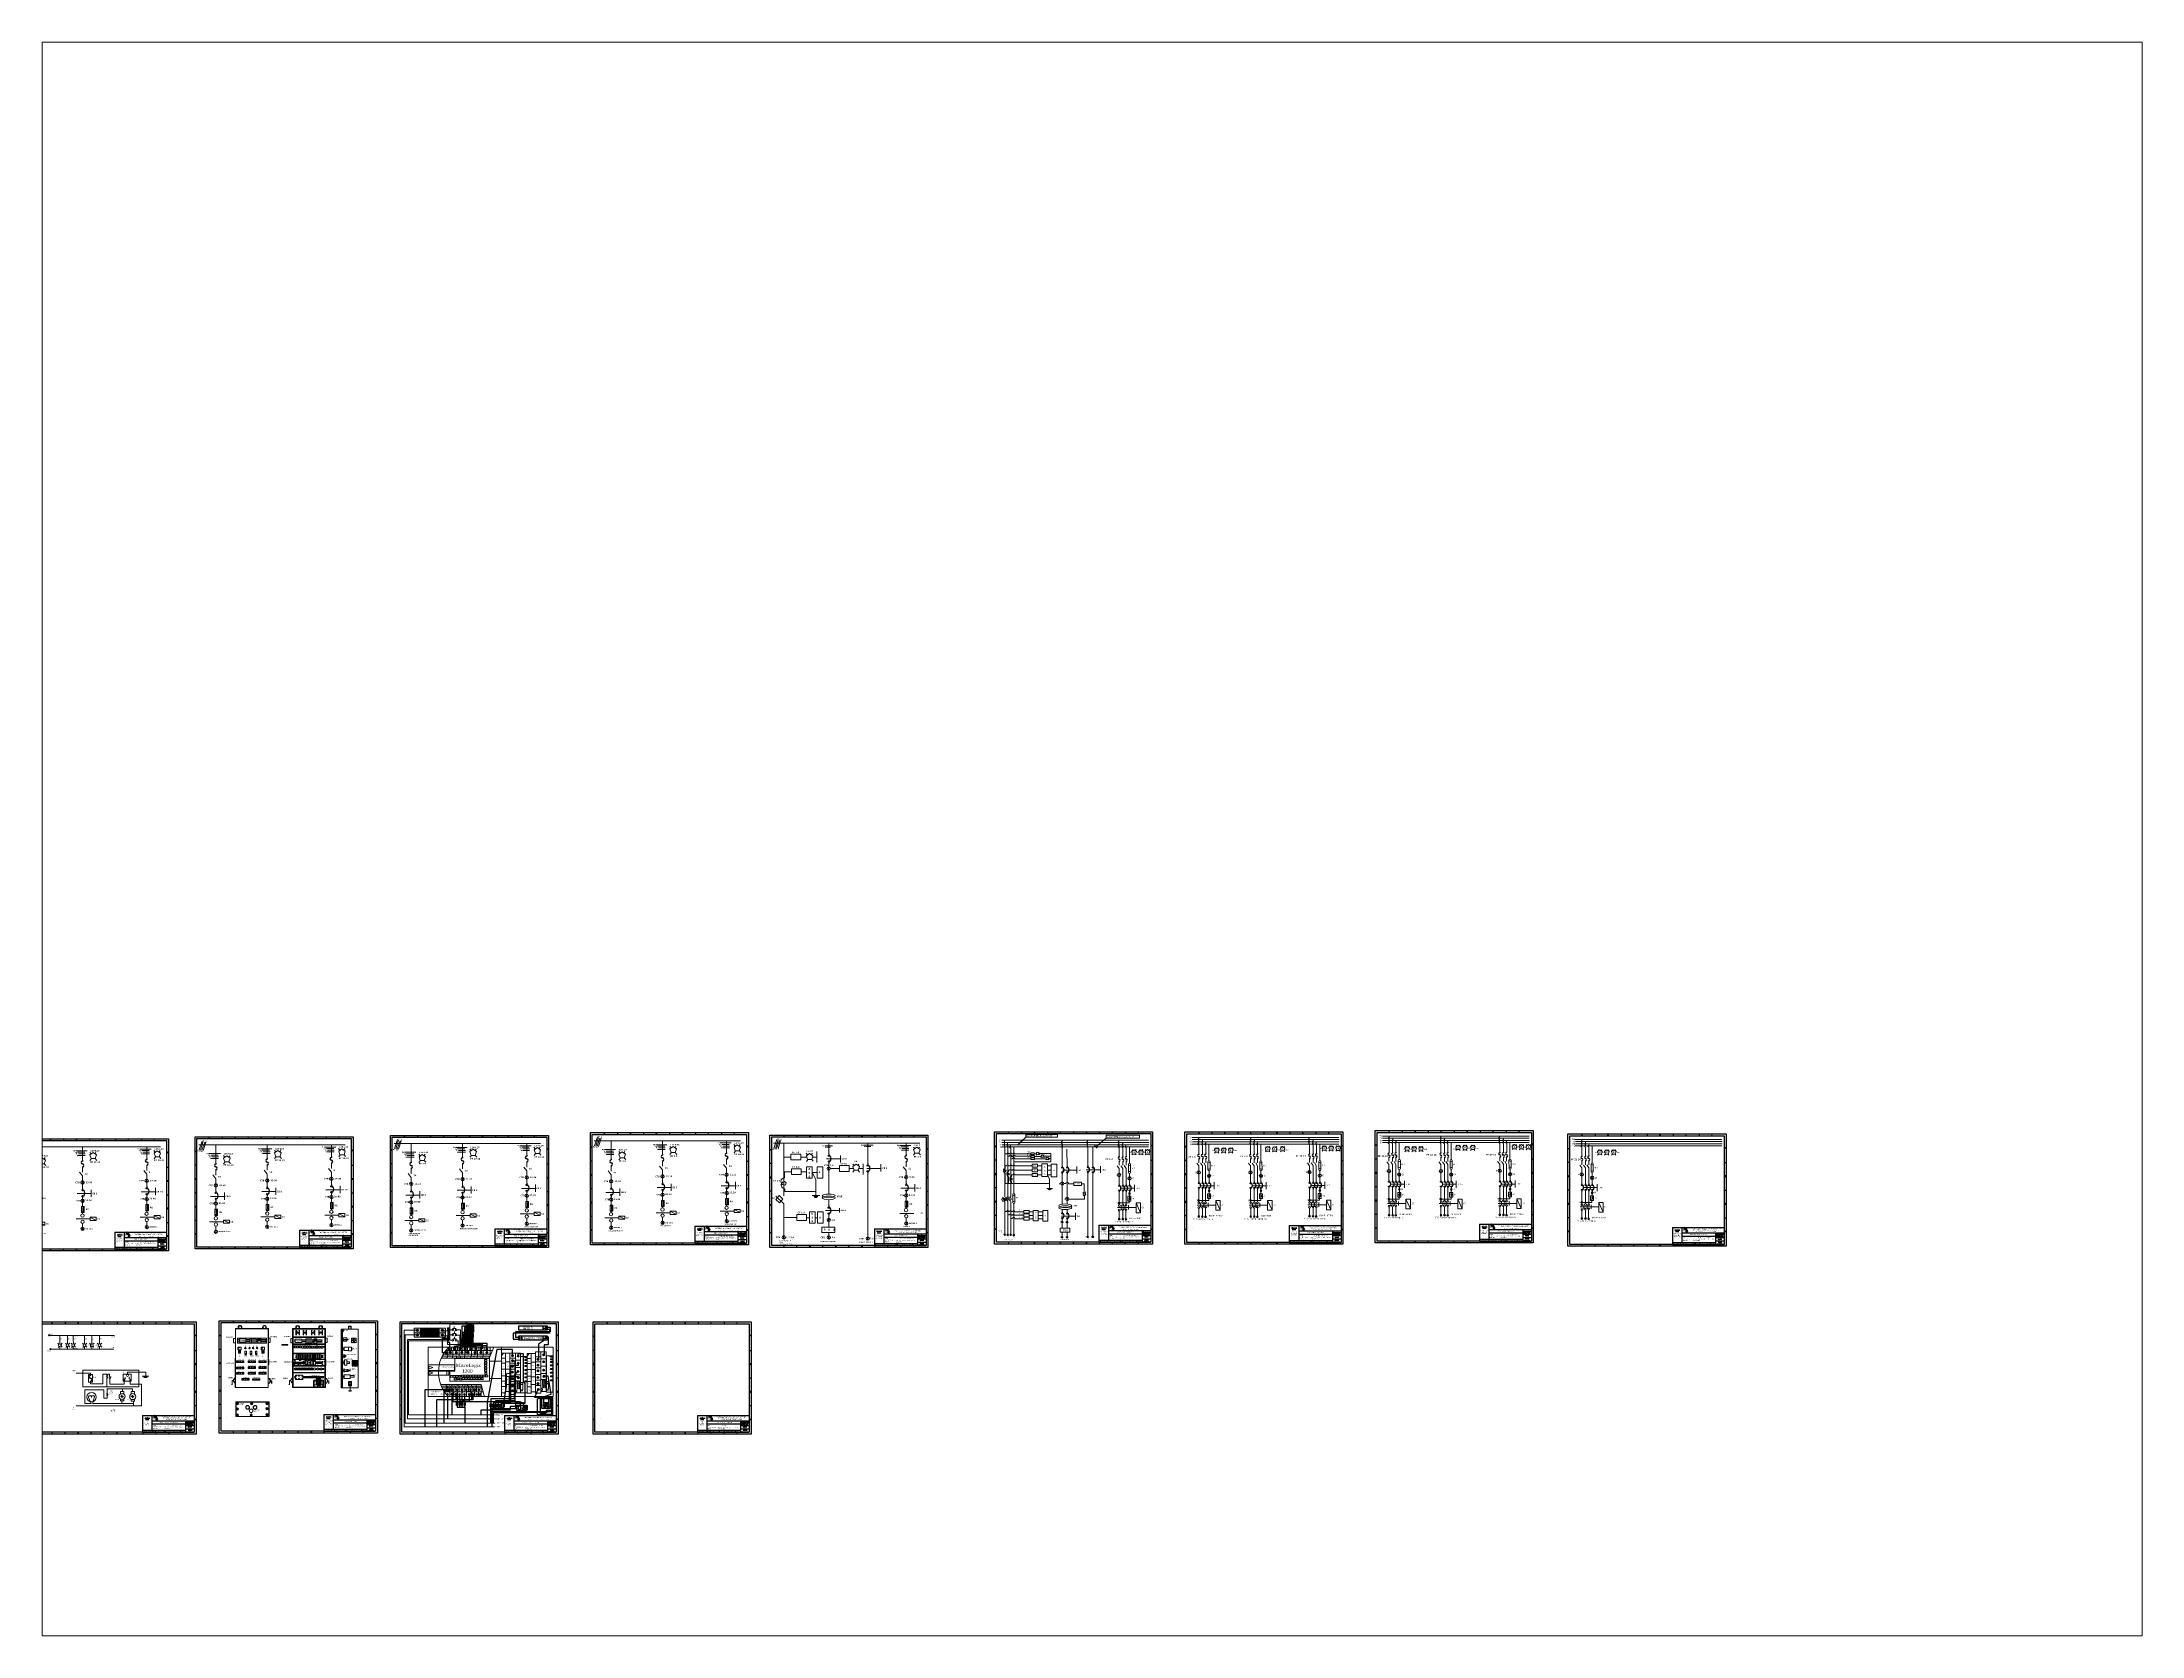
# Paper-space layout 'Layout1' of a CAD drawing. Header units: millimetres. Extents: x 26 to 231, y 20 to 176.
# The model-space entities are those that its viewports show. They can reach past a viewport. Long polylines and large blocks are cut down to what shows.
import ezdxf
from ezdxf.enums import TextEntityAlignment as Align

# ---------------------------------------------------------------- set-up
doc = ezdxf.new("R2010")
doc.units = ezdxf.units.MM
doc.header["$LTSCALE"] = 10
doc.header["$PDMODE"] = 1
doc.linetypes.add('ACAD_ISO04W100', pattern=[15, 12, -3])
doc.linetypes.add('DASHED', pattern=[0.75, 0.5, -0.25])
doc.styles.add('MtXpl_Times_New_Roma', font='times.ttf')
doc.styles.add('style2', font='verdana.ttf')
pattern_1 = [(50, (3521.23, 1932.32), (182.1847, -15.9391), [19.05, -209.55]), (355, (3521.23, 1932.32), (-35.2434, 191.0568), [15.24, -167.6406]), (100.4514, (3536.41, 1930.99), (146.9412, 175.1178), [16.19, -178.0902]), (46.1842, (3521.23, 1983.12), (271.079, -42.0423), [28.575, -314.325]), (96.6356, (3543.82, 1979.6), (237.404, 247.426), [24.285, -267.1356]), (351.1842, (3521.23, 1983.12), (237.404, 247.426), [22.86, -251.4597]), (21, (3546.63, 1970.42), (151.6144, -102.2652), [19.05, -209.55]), (326, (3546.63, 1970.42), (61.802, 184.188), [15.24, -167.64]), (71.4514, (3559.26, 1961.9), (213.4164, 81.9228), [16.19, -178.09]), (37.5, (3521.23, 1932.316), (3.0886, 84.55504), [0, -165.608, 0, -170.18, 0, -168.275]), (7.5, (3521.23, 1932.32), (66.81966, 100.18057), [0, -97.028, 0, -161.798, 0, -64.135]), (327.5, (3464.59, 1932.316), (135.5906, -5.72874), [0, -63.5, 0, -198.12, 0, -262.89]), (317.5, (3439.19, 1932.32), (148.1292, 25.4265), [0, -82.55, 0, -131.572, 0, -186.69])]
pattern_2 = [(0, (0, 0), (0, 6.985), [5.08, -1.905]), (90, (0, 0), (-6.985, 4e-16), [5.08, -1.905])]

# ---------------------------------------------------------------- blocks, each defined once
blk = doc.blocks.new('Fuse')
at = {"color": 7}
for p, q in [((0, 0), (0.05, 0)), ((0.35, 0), (0.4, 0))]:
    blk.add_line(p, q, dxfattribs=at)
for centre, start, end in [((0.125, 0), 180, 0), ((0.275, 0), 0, 180)]:
    blk.add_arc(centre, 0.075, start, end, dxfattribs=at)
blk = doc.blocks.new('Circuit Breaker')
at = {"color": 7}
for p, q in [((0, 0), (0.049999, 0)), ((0.349999, 0), (0.399999, 0))]:
    blk.add_line(p, q, dxfattribs=at)
for centre in [(0.074999, 0), (0.324999, 0)]:
    blk.add_circle(centre, 0.025, dxfattribs=at)
blk.add_arc((0.199999, -0.081249), 0.18125, 46.39717, 133.6028, dxfattribs=at)
blk = doc.blocks.new('Inductor')
at = {"color": 7}
for p, q in [((0, 0), (0.05, 0)), ((0.35, 0), (0.4, 0))]:
    blk.add_line(p, q, dxfattribs=at)
for centre in [(0.1, 0.0375), (0.2, 0.0375), (0.3, 0.0375)]:
    blk.add_arc(centre, 0.0625, 323.1301, 216.8699, dxfattribs=at)
blk = doc.blocks.new('Switch - SPST Open')
at = {"color": 7}
blk.add_line((0.027156, -0.00762), (0.264557, -0.092586), dxfattribs=at)
for centre in [(0, 0), (0.25, 0)]:
    blk.add_circle(centre, 0.025, dxfattribs=at)

msp = doc.modelspace()

# ---------------------------------------------------------------- hatches: boundary and pattern name
h = msp.add_hatch(color=140)
h.paths.add_polyline_path([(30214, -3381), (30211, -3381), (30211, -3433), (30214, -3433)])
h.paths.add_polyline_path([(30226, -3381), (30223, -3381), (30223, -3433), (30226, -3433)])
for color, points in [(2, [(30257, -3381), (30234, -3433), (30280, -3433)]), (2, [(41217, -3356), (41194, -3408), (41240, -3408)]), (1, [(41241, -3409), (41217, -3461), (41264, -3461)]), (2, [(46380, -3362), (46357, -3415), (46403, -3415)]), (1, [(46404, -3416), (46381, -3468), (46427, -3468)]), (2, [(51541, -3325), (51518, -3378), (51564, -3378)]), (1, [(51564, -3379), (51541, -3431), (51587, -3431)]), (2, [(56770, -3416), (56747, -3468), (56793, -3468)]), (2, [(14528, -3544), (14505, -3597), (14551, -3597)]), (1, [(14552, -3598), (14529, -3650), (14575, -3650)]), (2, [(19537, -3490), (19514, -3543), (19560, -3543)]), (1, [(19560, -3544), (19537, -3596), (19583, -3596)]), (2, [(24835, -3454), (24812, -3506), (24858, -3506)]), (1, [(24858, -3507), (24835, -3559), (24881, -3559)]), (1, [(30280, -3434), (30257, -3486), (30303, -3486)]), (2, [(35126, -3447), (35103, -3499), (35149, -3499)]), (1, [(35150, -3500), (35127, -3553), (35173, -3553)]), (1, [(56793, -3469), (56770, -3521), (56816, -3521)]), (2, [(15278, -8510), (15255, -8563), (15301, -8563)]), (2, [(20193, -8482), (20170, -8534), (20216, -8534)]), (1, [(20217, -8535), (20194, -8587), (20240, -8587)]), (2, [(25095, -8509), (25072, -8561), (25118, -8561)]), (2, [(30330, -8510), (30307, -8562), (30353, -8562)]), (1, [(15301, -8564), (15278, -8616), (15324, -8616)]), (1, [(25119, -8562), (25096, -8614), (25142, -8614)]), (1, [(30354, -8563), (30331, -8616), (30377, -8616)])]:
    msp.add_hatch(color=color).paths.add_polyline_path(points)
h = msp.add_hatch(color=140)
h.paths.add_polyline_path([(41174, -3356), (41171, -3356), (41171, -3408), (41174, -3408)])
h.paths.add_polyline_path([(41186, -3356), (41183, -3356), (41183, -3408), (41186, -3408)])
h = msp.add_hatch(color=140)
h.paths.add_polyline_path([(46337, -3362), (46334, -3362), (46334, -3415), (46337, -3415)])
h.paths.add_polyline_path([(46350, -3362), (46347, -3362), (46347, -3415), (46350, -3415)])
h = msp.add_hatch(color=140)
h.paths.add_polyline_path([(51498, -3325), (51495, -3325), (51495, -3378), (51498, -3378)])
h.paths.add_polyline_path([(51510, -3325), (51507, -3325), (51507, -3378), (51510, -3378)])
h = msp.add_hatch(color=140)
h.paths.add_polyline_path([(56727, -3416), (56724, -3416), (56724, -3468), (56727, -3468)])
h.paths.add_polyline_path([(56739, -3416), (56736, -3416), (56736, -3468), (56739, -3468)])
h = msp.add_hatch(color=140)
h.paths.add_polyline_path([(14485, -3544), (14482, -3544), (14482, -3597), (14485, -3597)])
h.paths.add_polyline_path([(14497, -3544), (14494, -3544), (14494, -3597), (14497, -3597)])
h = msp.add_hatch(color=140)
h.paths.add_polyline_path([(19494, -3490), (19491, -3490), (19491, -3543), (19494, -3543)])
h.paths.add_polyline_path([(19506, -3490), (19503, -3490), (19503, -3543), (19506, -3543)])
h = msp.add_hatch(color=140)
h.paths.add_polyline_path([(24792, -3454), (24789, -3454), (24789, -3506), (24792, -3506)])
h.paths.add_polyline_path([(24804, -3454), (24801, -3454), (24801, -3506), (24804, -3506)])
h = msp.add_hatch(color=140)
h.paths.add_polyline_path([(35083, -3447), (35080, -3447), (35080, -3499), (35083, -3499)])
h.paths.add_polyline_path([(35095, -3447), (35092, -3447), (35092, -3499), (35095, -3499)])
at = {"lineweight": 9, "ltscale": 5}
h = msp.add_hatch(color=256, dxfattribs=at)
h.set_gradient(color1=(99, 100, 102), color2=(147, 149, 152), name='INVCYLINDER')
h.paths.add_polyline_path([(18324, -7753), (18333, -6152), (17433, -6152), (17424, -7753)])
h.paths.add_polyline_path([(18327, -6161), (18327, -7755), (17433, -7755), (17433, -6161)], flags=17)
h = msp.add_hatch(color=256, dxfattribs=at)
h.set_gradient(color1=(147, 149, 152), color2=(199, 200, 202), tint=1)
h.paths.add_polyline_path([(18987, -6155), (18987, -7749), (19881, -7749), (19881, -6155)])
h.paths.add_polyline_path([(19878, -6158), (19878, -7746), (18990, -7746), (18990, -6158)], flags=16)
h = msp.add_hatch(color=256, dxfattribs=at)
h.set_gradient(color1=(99, 100, 102), color2=(199, 200, 202), tint=1, name='INVCYLINDER')
h.paths.add_polyline_path([(18987, -6155), (18987, -7749), (19881, -7749), (19881, -6155)])
h.paths.add_polyline_path([(19878, -6158), (19878, -7746), (18990, -7746), (18990, -6158)], flags=16)
at = {"lineweight": 9, "ltscale": 5, "true_color": 0x991b1e}
h = msp.add_hatch(dxfattribs=at)
h.set_pattern_fill('ANSI31', color=244)
h.set_pattern_definition([(45, (3521.2287, 1932.316), (-2.24506403, 2.24506403), [])])
h.paths.add_polyline_path([(20338, -6174), (20306, -6174), (20306, -7760), (20338, -7760)])
h.paths.add_polyline_path([(20338, -6174), (20306, -6174), (20306, -6174), (20338, -6174)])
at = {"lineweight": 9, "ltscale": 5, "true_color": 0xf8d731}
h = msp.add_hatch(dxfattribs=at)
h.set_pattern_fill('ANSI37', color=40)
h.set_pattern_definition([(45, (3521.5494, 2095.0626), (-2.24506403, 2.24506403), []), (135, (3521.5494, 2095.0626), (-2.24506403, -2.24506403), [])])
h.paths.add_polyline_path([(20306, -6210), (20306, -6217), (20347, -6217), (20347, -6210)])
h = msp.add_hatch(dxfattribs=at)
h.set_pattern_fill('ANSI36', color=40)
h.set_pattern_definition([(45, (3521.4627, 1911.7298), (1.683798, 6.1739261), [7.9375, -1.5875, 0, -1.5875])])
h.paths.add_polyline_path([(20348, -6238), (20356, -6238), (20356, -6189), (20348, -6189)])
at = {"lineweight": 18, "ltscale": 5, "true_color": 0xf1eb1f}
h = msp.add_hatch(dxfattribs=at)
h.set_pattern_fill('ANGLE', color=2)
h.set_pattern_definition(pattern_2)
h.paths.add_polyline_path([(22455, -6142), (22283, -6142), (22283, -6266), (22455, -6266)])
h.paths.add_polyline_path([(22335, -6200, -1), (22396, -6200, -1)], flags=16)
h.paths.add_polyline_path([(22455, -6266), (22283, -6266), (22283, -6389), (22455, -6389)])
h.paths.add_polyline_path([(22404, -6328, -1), (22344, -6328, -1)], flags=16)
h.paths.add_polyline_path([(23131, -6142), (22962, -6142), (22962, -6265), (23131, -6266)])
h.paths.add_polyline_path([(23016, -6198, -1), (23076, -6198, -1)], flags=16)
h.paths.add_polyline_path([(23131, -6266), (22962, -6265), (22962, -6389), (23131, -6389)])
h.paths.add_polyline_path([(23078, -6328, -1), (23018, -6328, -1)], flags=16)
h.paths.add_polyline_path([(22398, -6272), (22452, -6272), (22452, -6190), (22398, -6190)], flags=9)
h.paths.add_polyline_path([(22400, -6345), (22461, -6345), (22461, -6263), (22400, -6263)], flags=9)
h.paths.add_polyline_path([(23044, -6283), (23136, -6283), (23136, -6201), (23044, -6201)], flags=9)
h.paths.add_polyline_path([(23054, -6400), (23134, -6400), (23134, -6318), (23054, -6318)], flags=9)
at = {"lineweight": 18, "ltscale": 5, "true_color": 0x293189}
h = msp.add_hatch(dxfattribs=at)
h.set_pattern_fill('ANGLE', color=177)
h.set_pattern_definition(pattern_2)
h.paths.add_polyline_path([(22962, -6142), (22455, -6142), (22455, -6389), (22962, -6389)])
h = msp.add_hatch(dxfattribs=at)
h.set_pattern_fill('ANGLE', color=177, scale=0.14021)
h.set_pattern_definition([(0, (20602.9981, -5194.0208), (0, 0.97936878), [0.7122682, -0.26710058]), (90, (20602.9981, -5194.0208), (-0.97936878, 6e-17), [0.7122682, -0.26710058])])
h.paths.add_polyline_path([(23751, -6055), (23751, -6090), (23823, -6090), (23823, -6055)])
h = msp.add_hatch(dxfattribs=at)
h.set_pattern_fill('ANGLE', color=177, scale=0.14021)
h.set_pattern_definition([(0, (20603.2092, -5239.5867), (0, 0.97936878), [0.7122682, -0.26710058]), (90, (20603.2092, -5239.5867), (-0.97936878, 6e-17), [0.7122682, -0.26710058])])
h.paths.add_polyline_path([(23752, -6101), (23752, -6135), (23823, -6135), (23823, -6101)])
h = msp.add_hatch(dxfattribs=at)
h.set_pattern_fill('ANGLE', color=177, scale=0.14021)
h.set_pattern_definition([(0, (20603.2092, -5283.5813), (0, 0.97936878), [0.7122682, -0.26710058]), (90, (20603.2092, -5283.5813), (-0.97936878, 6e-17), [0.7122682, -0.26710058])])
h.paths.add_polyline_path([(23752, -6145), (23752, -6179), (23823, -6179), (23823, -6145)])
h = msp.add_hatch(dxfattribs=at)
h.set_pattern_fill('ANGLE', color=177, scale=0.14021)
h.set_pattern_definition([(0, (20604.0727, -5326.0044), (0, 0.97936878), [0.7122682, -0.26710058]), (90, (20604.0727, -5326.0044), (-0.97936878, 6e-17), [0.7122682, -0.26710058])])
h.paths.add_polyline_path([(23752, -6187), (23752, -6222), (23824, -6222), (23824, -6187)])
h = msp.add_hatch(dxfattribs=at)
h.set_pattern_fill('ANGLE', color=177, scale=0.14021)
h.set_pattern_definition([(0, (20604.28375, -5371.5703), (0, 0.97936878), [0.7122682, -0.26710058]), (90, (20604.28375, -5371.5703), (-0.97936878, 6e-17), [0.7122682, -0.26710058])])
h.paths.add_polyline_path([(23753, -6233), (23753, -6267), (23824, -6267), (23824, -6233)])
at = {"lineweight": 9, "ltscale": 5}
h = msp.add_hatch(color=256, dxfattribs=at)
h.set_gradient(color2=(0, 0, 0), name='INVCYLINDER')
h.paths.add_polyline_path([(17528, -6778, 1), (17557, -6778, 1)])
h.paths.add_polyline_path([(18165, -6782, 1), (18194, -6782, 1)])
h = msp.add_hatch(color=256, dxfattribs=at)
h.set_gradient(color1=(241, 235, 31), color2=(244, 238, 81))
h.paths.add_polyline_path([(17700, -6682, -0.224931), (17692, -6698, 0.355799), (17718, -6698, -0.226054), (17710, -6682, -0.226054), (17718, -6667, 0.355799), (17692, -6667, -0.224931)])
h = msp.add_hatch(color=256, dxfattribs=at)
h.set_gradient(color1=(241, 235, 31), color2=(244, 238, 81))
h.paths.add_polyline_path([(17813, -6682, -0.224931), (17806, -6698, 0.355799), (17831, -6698, -0.226054), (17824, -6682, -0.226054), (17831, -6667, 0.355799), (17806, -6667, -0.224931)])
h = msp.add_hatch(color=256, dxfattribs=at)
h.set_gradient(color1=(241, 235, 31), color2=(244, 238, 81))
h.paths.add_polyline_path([(17910, -6682, -0.224931), (17903, -6698, 0.355799), (17928, -6698, -0.226054), (17921, -6682, -0.226054), (17928, -6667, 0.355799), (17903, -6667, -0.224931)])
h = msp.add_hatch(color=256, dxfattribs=at)
h.set_gradient(color1=(241, 235, 31), color2=(244, 238, 81))
h.paths.add_polyline_path([(18017, -6682, -0.224931), (18010, -6698, 0.355799), (18035, -6698, -0.226054), (18028, -6682, -0.226054), (18035, -6667, 0.355799), (18010, -6667, -0.224931)])
at = {"lineweight": 18, "ltscale": 5}
h = msp.add_hatch(dxfattribs=at)
h.set_pattern_fill('ANGLE', color=256)
h.set_pattern_definition(pattern_2)
h.paths.add_polyline_path([(18064, -6446), (18062, -6446), (18062, -6461), (18064, -6461)])
at = {"lineweight": 18, "ltscale": 5, "true_color": 0xf1eb1f}
h = msp.add_hatch(color=2, dxfattribs=at)
h.paths.add_polyline_path([(18067, -6470, 1), (18073, -6470, 1)])
h.paths.add_polyline_path([(18071, -6483, 1), (18077, -6483, 1)])
h.paths.add_polyline_path([(18105, -6484, 1), (18111, -6484, 1)])
h.paths.add_polyline_path([(18110, -6470, 1), (18116, -6470, 1)])
at = {"lineweight": 18, "ltscale": 5, "true_color": 0xf8d731}
h = msp.add_hatch(color=40, dxfattribs=at)
h.set_gradient(color1=(0, 0, 255), color2=(244, 238, 81))
h.paths.add_polyline_path([(18082, -6435), (18082, -6457), (18117, -6457), (18117, -6435)])
h.paths.add_polyline_path([(18091, -6461, 1), (18088, -6461, 1)])
h.paths.add_polyline_path([(18099, -6461, 1), (18096, -6461, 1)])
h.paths.add_polyline_path([(18106, -6461, 1), (18103, -6461, 1)])
h.paths.add_polyline_path([(18110, -6461, 1), (18114, -6461, 1)])
at = {"lineweight": 18, "ltscale": 5}
h = msp.add_hatch(color=256, dxfattribs=at)
h.paths.add_polyline_path([(18100, -6479, 1), (18083, -6479, 1)])
h.paths.add_polyline_path([(18092, -6474, -1), (18095, -6474, -1)], flags=16)
at = {"lineweight": 18, "ltscale": 5, "true_color": 0xf8d731}
h = msp.add_hatch(color=40, dxfattribs=at)
h.set_gradient(color1=(0, 0, 255), color2=(244, 238, 81))
h.paths.add_polyline_path([(18095, -6474, 1), (18092, -6474, 1)])
at = {"lineweight": 9, "ltscale": 5, "true_color": 0x991b1e}
h = msp.add_hatch(dxfattribs=at)
h.set_pattern_fill('AR-CONC', color=244)
h.set_pattern_definition(pattern_1)
h.paths.add_polyline_path([(18860, -6587), (18692, -6587), (18692, -6604), (18860, -6604)])
h = msp.add_hatch(dxfattribs=at)
h.set_pattern_fill('AR-CONC', color=244)
h.set_pattern_definition(pattern_1)
h.paths.add_polyline_path([(18860, -6587), (18692, -6587), (18692, -6604), (18860, -6604)])
at = {"lineweight": 9, "ltscale": 5}
h = msp.add_hatch(dxfattribs=at)
h.set_pattern_fill('ANSI32', color=256, style=0)
h.set_pattern_definition([(45, (3521.229, 1932.316), (-6.735192, 6.735192), []), (45, (3525.719, 1932.316), (-6.735192, 6.735192), [])])
h.paths.add_polyline_path([(19005, -6378), (19005, -6393), (19863, -6393), (19863, -6378)])
h = msp.add_hatch(dxfattribs=at)
h.set_pattern_fill('ANSI32', color=256, style=0)
h.set_pattern_definition([(45, (3521.229, 1738.997), (-6.735192, 6.735192), []), (45, (3525.719, 1738.997), (-6.735192, 6.735192), [])])
h.paths.add_polyline_path([(19005, -6571), (19005, -6586), (19863, -6586), (19863, -6571)])
h = msp.add_hatch(dxfattribs=at)
h.set_pattern_fill('ANSI32', color=256, style=0)
h.set_pattern_definition([(45, (3521.229, 1488.8085), (-6.735192, 6.735192), []), (45, (3525.719, 1488.8085), (-6.735192, 6.735192), [])])
h.paths.add_polyline_path([(19005, -6821), (19005, -6836), (19863, -6836), (19863, -6821)])
at = {"lineweight": 18, "ltscale": 5}
h = msp.add_hatch(dxfattribs=at)
h.set_pattern_fill('ANGLE', color=256)
h.set_pattern_definition([(0, (1516.49, -6.266), (0, 6.985), [5.08, -1.905]), (90, (1516.49, -6.266), (-6.985, 4e-16), [5.08, -1.905])])
h.paths.add_polyline_path([(19580, -6452), (19578, -6452), (19578, -6467), (19580, -6467)])
at = {"lineweight": 18, "ltscale": 5, "true_color": 0xf1eb1f}
h = msp.add_hatch(color=2, dxfattribs=at)
h.paths.add_polyline_path([(19584, -6476, 1), (19590, -6476, 1)])
h.paths.add_polyline_path([(19587, -6489, 1), (19593, -6489, 1)])
h.paths.add_polyline_path([(19622, -6490, 1), (19628, -6490, 1)])
h.paths.add_polyline_path([(19626, -6476, 1), (19632, -6476, 1)])
at = {"lineweight": 18, "ltscale": 5, "true_color": 0xf8d731}
h = msp.add_hatch(color=40, dxfattribs=at)
h.set_gradient(color1=(0, 0, 255), color2=(244, 238, 81))
h.paths.add_polyline_path([(19598, -6442), (19598, -6463), (19634, -6463), (19634, -6442)])
h.paths.add_polyline_path([(19608, -6468, 1), (19605, -6468, 1)])
h.paths.add_polyline_path([(19616, -6468, 1), (19612, -6468, 1)])
h.paths.add_polyline_path([(19622, -6467, 1), (19619, -6467, 1)])
h.paths.add_polyline_path([(19627, -6467, 1), (19630, -6467, 1)])
at = {"lineweight": 18, "ltscale": 5}
h = msp.add_hatch(color=256, dxfattribs=at)
h.paths.add_polyline_path([(19616, -6486, 1), (19599, -6486, 1)])
h.paths.add_polyline_path([(19608, -6480, -1), (19611, -6480, -1)], flags=16)
at = {"lineweight": 18, "ltscale": 5, "true_color": 0xf8d731}
h = msp.add_hatch(color=40, dxfattribs=at)
h.set_gradient(color1=(0, 0, 255), color2=(244, 238, 81))
h.paths.add_polyline_path([(19611, -6480, 1), (19608, -6480, 1)])
at = {"lineweight": 9, "ltscale": 5}
h = msp.add_hatch(dxfattribs=at)
h.set_pattern_fill('ANSI32', color=256, style=0)
h.set_pattern_definition([(45, (4365.068, 1497.745), (-6.735192, 6.735192), []), (45, (4369.558, 1497.745), (-6.735192, 6.735192), [])])
h.paths.add_polyline_path([(20304, -6811), (20304, -6826), (20338, -6827), (20338, -6812)])
h = msp.add_hatch(dxfattribs=at)
h.set_pattern_fill('ANSI32', color=256, style=0)
h.set_pattern_definition([(45, (4365.306, 1738.498), (-6.735192, 6.735192), []), (45, (4369.796, 1738.498), (-6.735192, 6.735192), [])])
h.paths.add_polyline_path([(20305, -6570), (20305, -6585), (20338, -6586), (20338, -6571)])
h = msp.add_hatch(dxfattribs=at)
h.set_pattern_fill('ANSI32', color=256, style=0)
h.set_pattern_definition([(45, (4300.252, 1933.254), (-6.735192, 6.735192), []), (45, (4304.743, 1933.254), (-6.735192, 6.735192), [])])
h.paths.add_polyline_path([(20306, -6377), (20306, -6392), (20338, -6392), (20338, -6377)])
at = {"lineweight": 9, "ltscale": 5, "true_color": 0xf8d731}
h = msp.add_hatch(dxfattribs=at)
h.set_pattern_fill('ANSI37', color=40)
h.set_pattern_definition([(45, (3521.311, 1854.3097), (-2.24506403, 2.24506403), []), (135, (3521.311, 1854.3097), (-2.24506403, -2.24506403), [])])
h.paths.add_polyline_path([(20306, -6451), (20306, -6458), (20347, -6458), (20347, -6451)])
h = msp.add_hatch(dxfattribs=at)
h.set_pattern_fill('ANSI37', color=40)
h.set_pattern_definition([(45, (3547.3518, 1601.354), (-2.24506403, 2.24506403), []), (135, (3547.3518, 1601.354), (-2.24506403, -2.24506403), [])])
h.paths.add_polyline_path([(20306, -6704), (20306, -6711), (20373, -6711), (20373, -6704)])
h = msp.add_hatch(dxfattribs=at)
h.set_pattern_fill('ANSI36', color=40)
h.set_pattern_definition([(45, (3521.2244, 1670.9768), (1.683798, 6.1739261), [7.9375, -1.5875, 0, -1.5875])])
h.paths.add_polyline_path([(20347, -6498), (20356, -6498), (20356, -6405), (20347, -6405)])
h = msp.add_hatch(dxfattribs=at)
h.set_pattern_fill('ANSI36', color=40)
h.set_pattern_definition([(45, (3547.265, 1418.0846), (1.683798, 6.1739261), [7.9375, -1.5875, 0, -1.5875])])
h.paths.add_polyline_path([(20373, -6751), (20382, -6751), (20382, -6658), (20373, -6658)])
h = msp.add_hatch(dxfattribs=at)
h.set_pattern_fill('ANSI35', color=40)
h.set_pattern_definition([(45, (3504.908, 1731.1103), (-4.490128, 4.490128), []), (45, (3509.398, 1731.1103), (-4.490128, 4.490128), [7.9375, -1.5875, 0, -1.5875])])
h.paths.add_polyline_path([(20583, -6532), (20711, -6532), (20711, -6411), (20583, -6411)])
h.paths.add_polyline_path([(20588, -6415), (20706, -6415), (20706, -6527), (20588, -6527)], flags=16)
h.paths.add_polyline_path([(20669, -6469, -1), (20626, -6469, -1)], flags=0)
at = {"lineweight": 18, "ltscale": 5, "true_color": 0x293189}
h = msp.add_hatch(dxfattribs=at)
h.set_pattern_fill('ANGLE', color=177, scale=0.14021)
h.set_pattern_definition([(0, (20604.28375, -5415.5648), (0, 0.97936878), [0.7122682, -0.26710058]), (90, (20604.28375, -5415.5648), (-0.97936878, 6e-17), [0.7122682, -0.26710058])])
h.paths.add_polyline_path([(23753, -6277), (23753, -6311), (23824, -6311), (23824, -6277)])
h = msp.add_hatch(dxfattribs=at)
h.set_pattern_fill('ANGLE', color=177, scale=0.14021)
h.set_pattern_definition([(0, (20604.4013, -5459.1725), (0, 0.97936878), [0.7122682, -0.26710058]), (90, (20604.4013, -5459.1725), (-0.97936878, 6e-17), [0.7122682, -0.26710058])])
h.paths.add_polyline_path([(23753, -6320), (23753, -6355), (23824, -6355), (23824, -6320)])
h = msp.add_hatch(dxfattribs=at)
h.set_pattern_fill('ANGLE', color=177, scale=0.14021)
h.set_pattern_definition([(0, (20604.6124, -5504.7384), (0, 0.97936878), [0.7122682, -0.26710058]), (90, (20604.6124, -5504.7384), (-0.97936878, 6e-17), [0.7122682, -0.26710058])])
h.paths.add_polyline_path([(23753, -6366), (23753, -6401), (23824, -6401), (23824, -6366)])
h = msp.add_hatch(dxfattribs=at)
h.set_pattern_fill('ANGLE', color=177, scale=0.14021)
h.set_pattern_definition([(0, (20604.6124, -5548.7329), (0, 0.97936878), [0.7122682, -0.26710058]), (90, (20604.6124, -5548.7329), (-0.97936878, 6e-17), [0.7122682, -0.26710058])])
h.paths.add_polyline_path([(23753, -6410), (23753, -6445), (23824, -6445), (23824, -6410)])
h = msp.add_hatch(dxfattribs=at)
h.set_pattern_fill('ANGLE', color=177, scale=0.14021)
h.set_pattern_definition([(0, (20605.4759, -5591.156), (0, 0.97936878), [0.7122682, -0.26710058]), (90, (20605.4759, -5591.156), (-0.97936878, 6e-17), [0.7122682, -0.26710058])])
h.paths.add_polyline_path([(23754, -6452), (23754, -6487), (23825, -6487), (23825, -6452)])
h = msp.add_hatch(dxfattribs=at)
h.set_pattern_fill('ANGLE', color=177, scale=0.14021)
h.set_pattern_definition([(0, (20605.68695, -5636.722), (0, 0.97936878), [0.7122682, -0.26710058]), (90, (20605.68695, -5636.722), (-0.97936878, 6e-17), [0.7122682, -0.26710058])])
h.paths.add_polyline_path([(23754, -6498), (23754, -6533), (23825, -6533), (23825, -6498)])
at = {"lineweight": 18, "ltscale": 5, "true_color": 0xf8d731}
h = msp.add_hatch(color=40, dxfattribs=at)
h.set_gradient(color1=(0, 0, 255), color2=(244, 238, 81))
h.paths.add_polyline_path([(17514, -7054, 1), (17484, -7054, 1)])
h.paths.add_polyline_path([(17579, -7054, 1), (17550, -7054, 1)])
h.paths.add_polyline_path([(17618, -7054, 1), (17648, -7054, 1)])
h.paths.add_polyline_path([(17824, -7051, 1), (17794, -7051, 1)])
h.paths.add_polyline_path([(17890, -7051, 1), (17860, -7051, 1)])
h.paths.add_polyline_path([(17928, -7051, 1), (17958, -7051, 1)])
h.paths.add_polyline_path([(18114, -7052, 1), (18084, -7052, 1)])
h.paths.add_polyline_path([(18150, -7052, 1), (18180, -7052, 1)])
h.paths.add_polyline_path([(18248, -7052, 1), (18218, -7052, 1)])
h.paths.add_polyline_path([(17484, -7222, 1), (17514, -7222, 1)])
h.paths.add_polyline_path([(17580, -7222, 1), (17550, -7222, 1)])
h.paths.add_polyline_path([(17618, -7222, 1), (17648, -7222, 1)])
h.paths.add_polyline_path([(17794, -7219, 1), (17824, -7219, 1)])
h.paths.add_polyline_path([(17860, -7219, 1), (17890, -7219, 1)])
h.paths.add_polyline_path([(17928, -7219, 1), (17958, -7219, 1)])
h.paths.add_polyline_path([(18114, -7221, 1), (18084, -7221, 1)])
h.paths.add_polyline_path([(18150, -7221, 1), (18180, -7221, 1)])
h.paths.add_polyline_path([(18248, -7221, 1), (18218, -7221, 1)])
h.paths.add_polyline_path([(18218, -7371, 1), (18248, -7371, 1)])
h.paths.add_polyline_path([(18150, -7371, 1), (18180, -7371, 1)])
h.paths.add_polyline_path([(18114, -7371, 1), (18084, -7371, 1)])
h.paths.add_polyline_path([(17958, -7369, 1), (17928, -7369, 1)])
h.paths.add_polyline_path([(17860, -7369, 1), (17890, -7369, 1)])
h.paths.add_polyline_path([(17824, -7369, 1), (17794, -7369, 1)])
h.paths.add_polyline_path([(17618, -7372, 1), (17648, -7372, 1)])
h.paths.add_polyline_path([(17550, -7372, 1), (17580, -7372, 1)])
h.paths.add_polyline_path([(17484, -7372, 1), (17514, -7372, 1)])
h.paths.add_polyline_path([(17628, -7535, 1), (17658, -7535, 1)])
h.paths.add_polyline_path([(17694, -7535, 1), (17724, -7535, 1)])
h.paths.add_polyline_path([(17792, -7535, 1), (17762, -7535, 1)])
h.paths.add_polyline_path([(17918, -7537, 1), (17948, -7537, 1)])
h.paths.add_polyline_path([(18014, -7537, 1), (17984, -7537, 1)])
h.paths.add_polyline_path([(18082, -7537, 1), (18052, -7537, 1)])
at = {"lineweight": 9, "ltscale": 5, "true_color": 0xcd2027}
h = msp.add_hatch(dxfattribs=at)
h.set_pattern_fill('GOST_WOOD', color=242, style=0)
h.set_pattern_definition([(90, (3771.113, 1819.941), (6, -4e-16), [10, -2]), (90, (3773.113, 1817.941), (6, -4e-16), [6, -1.5, 3, -1.5]), (90, (3775.113, 1814.941), (6, -4e-16), [10, -2])])
h.paths.add_polyline_path([(17722, -6848, 1), (17705, -6848, 1)])
at = {"lineweight": 9, "ltscale": 5}
h = msp.add_hatch(color=256, dxfattribs=at)
h.set_gradient(color1=(19, 155, 72), color2=(19, 155, 72))
h.paths.add_polyline_path([(17850, -6848, 1), (17867, -6848, 1)])
h = msp.add_hatch(color=256, dxfattribs=at)
h.set_gradient(color1=(205, 32, 39), color2=(237, 31, 36))
h.paths.add_polyline_path([(18008, -6848, 1), (17991, -6848, 1)])
h = msp.add_hatch(dxfattribs=at)
h.set_pattern_fill('ANSI32', color=256, style=0)
h.set_pattern_definition([(45, (3506.828, 1817.7), (-6.735192, 6.735192), []), (45, (3511.318, 1817.7), (-6.735192, 6.735192), [])])
h.paths.add_polyline_path([(19848, -7174), (19848, -7159), (18990, -7159), (18990, -7174)])
h = msp.add_hatch(dxfattribs=at)
h.set_pattern_fill('ANSI32', color=256, style=0)
h.set_pattern_definition([(45, (3521.229, 1996.379), (-6.735192, 6.735192), []), (45, (3525.719, 1996.379), (-6.735192, 6.735192), [])])
h.paths.add_polyline_path([(19863, -6995), (19863, -6980), (19005, -6980), (19005, -6995)])
h = msp.add_hatch(dxfattribs=at)
h.set_pattern_fill('ANSI32', color=256, style=0)
h.set_pattern_definition([(45, (3521.229, 1635.591), (-6.735192, 6.735192), []), (45, (3525.719, 1635.591), (-6.735192, 6.735192), [])])
h.paths.add_polyline_path([(19863, -7356), (19863, -7341), (19005, -7341), (19005, -7356)])
at = {"lineweight": 9, "ltscale": 5, "true_color": 0x991b1e}
h = msp.add_hatch(dxfattribs=at)
h.set_pattern_fill('AR-CONC', color=244)
h.set_pattern_definition([(50, (3544.55, 1930.71), (182.1847, -15.9391), [19.05, -209.55]), (355, (3544.55, 1930.71), (-35.2434, 191.0568), [15.24, -167.6406]), (100.4514, (3559.73, 1929.38), (146.9412, 175.1178), [16.19, -178.0902]), (46.1842, (3544.55, 1981.5), (271.079, -42.0423), [28.575, -314.325]), (96.6356, (3567.14, 1978), (237.404, 247.426), [24.285, -267.1356]), (351.1842, (3544.55, 1981.5), (237.404, 247.426), [22.86, -251.4597]), (21, (3569.95, 1968.81), (151.6144, -102.2652), [19.05, -209.55]), (326, (3569.95, 1968.81), (61.802, 184.188), [15.24, -167.64]), (71.4514, (3582.58, 1960.29), (213.4164, 81.9228), [16.19, -178.09]), (37.5, (3544.55, 1930.71), (3.0886, 84.55504), [0, -165.608, 0, -170.18, 0, -168.275]), (7.5, (3544.55, 1930.71), (66.81966, 100.18057), [0, -97.028, 0, -161.798, 0, -64.135]), (327.5, (3487.91, 1930.71), (135.5906, -5.72874), [0, -63.5, 0, -198.12, 0, -262.89]), (317.5, (3462.51, 1930.71), (148.1292, 25.4265), [0, -82.55, 0, -131.572, 0, -186.69])])
h.paths.add_polyline_path([(19886, -6997), (19028, -6997), (19028, -7162), (19886, -7162)])
h.paths.add_polyline_path([(19853, -7061), (19844, -7071), (19844, -7082), (19853, -7091), (19834, -7091), (19834, -7098), (19757, -7098), (19757, -7091), (19751, -7091), (19751, -7098), (19674, -7098), (19674, -7091), (19661, -7091), (19661, -7135), (19599, -7135), (19599, -7093), (19589, -7093), (19589, -7136), (19527, -7136), (19527, -7095), (19516, -7095), (19516, -7136), (19454, -7136), (19454, -7021), (19516, -7021), (19516, -7057), (19527, -7057), (19527, -7021), (19589, -7021), (19589, -7056), (19599, -7056), (19599, -7020), (19661, -7020), (19661, -7061), (19674, -7061), (19674, -7053), (19751, -7053), (19751, -7061), (19757, -7061), (19757, -7053), (19834, -7053), (19834, -7061), (19842, -7061)], flags=16)
h.paths.add_polyline_path([(19801, -7080, -0.333333), (19801, -7070, 0.5), (19788, -7070, -0.333333), (19788, -7080, -2)], flags=0)
h.paths.add_polyline_path([(19718, -7080, -0.333333), (19718, -7070, 0.5), (19705, -7070, -0.333333), (19705, -7080, -2)], flags=0)
h.paths.add_polyline_path([(19435, -7136), (19373, -7136), (19373, -7095), (19361, -7095), (19361, -7121), (19325, -7121), (19325, -7094), (19316, -7094), (19316, -7120), (19280, -7120), (19280, -7094), (19269, -7094), (19269, -7120), (19233, -7120), (19233, -7098), (19223, -7098), (19219, -7098), (19219, -7110), (19209, -7110), (19209, -7098), (19201, -7098), (19201, -7110), (19191, -7110), (19191, -7098), (19181, -7098), (19181, -7110), (19171, -7110), (19171, -7098), (19161, -7098), (19161, -7110), (19151, -7110), (19151, -7098), (19142, -7098), (19142, -7110), (19132, -7110), (19132, -7098), (19122, -7098), (19122, -7110), (19112, -7110), (19112, -7098), (19104, -7098), (19104, -7110), (19094, -7110), (19094, -7098), (19085, -7098), (19085, -7110), (19075, -7110), (19075, -7098), (19067, -7098), (19067, -7110), (19057, -7110), (19057, -7098), (19049, -7098), (19049, -7110), (19039, -7110), (19039, -7060), (19049, -7060), (19049, -7068), (19057, -7068), (19057, -7060), (19067, -7060), (19067, -7068), (19075, -7068), (19075, -7060), (19085, -7060), (19085, -7068), (19094, -7068), (19094, -7060), (19104, -7060), (19104, -7068), (19112, -7068), (19112, -7060), (19122, -7060), (19122, -7068), (19132, -7068), (19132, -7060), (19142, -7060), (19142, -7068), (19151, -7068), (19151, -7060), (19161, -7060), (19161, -7068), (19171, -7068), (19171, -7060), (19181, -7060), (19181, -7068), (19191, -7068), (19191, -7060), (19201, -7060), (19201, -7068), (19209, -7068), (19209, -7060), (19219, -7060), (19219, -7068), (19233, -7068), (19233, -7035), (19269, -7035), (19269, -7061), (19280, -7061), (19280, -7035), (19316, -7035), (19316, -7063), (19324, -7063), (19325, -7063), (19325, -7036), (19361, -7036), (19361, -7064), (19373, -7064), (19373, -7021), (19435, -7021)], flags=16)
h.paths.add_polyline_path([(19208, -7096), (19221, -7096), (19221, -7069), (19208, -7069)], flags=8)
h.paths.add_polyline_path([(19192, -7096), (19200, -7096), (19200, -7069), (19192, -7069)], flags=8)
h.paths.add_polyline_path([(19172, -7096), (19180, -7096), (19180, -7069), (19172, -7069)], flags=8)
h.paths.add_polyline_path([(19152, -7096), (19160, -7096), (19160, -7069), (19152, -7069)], flags=8)
h.paths.add_polyline_path([(19133, -7096), (19141, -7096), (19141, -7069), (19133, -7069)], flags=8)
h.paths.add_polyline_path([(19113, -7096), (19121, -7096), (19121, -7069), (19113, -7069)], flags=8)
h.paths.add_polyline_path([(19096, -7096), (19103, -7096), (19103, -7069), (19096, -7069)], flags=8)
h.paths.add_polyline_path([(19076, -7096), (19084, -7096), (19084, -7069), (19076, -7069)], flags=8)
h.paths.add_polyline_path([(19058, -7096), (19066, -7096), (19066, -7069), (19058, -7069)], flags=8)
h.paths.add_polyline_path([(19041, -7096), (19049, -7096), (19049, -7069), (19041, -7069)], flags=8)
h.paths.add_polyline_path([(19651, -7128), (19651, -7028), (19613, -7028), (19613, -7128)], flags=8)
h.paths.add_polyline_path([(19577, -7128), (19577, -7028), (19538, -7028), (19538, -7128)], flags=8)
h.paths.add_polyline_path([(19502, -7128), (19502, -7027), (19463, -7027), (19463, -7128)], flags=8)
h.paths.add_polyline_path([(19428, -7128), (19428, -7026), (19389, -7026), (19389, -7128)], flags=8)
h.paths.add_polyline_path([(19773, -7057), (19811, -7057), (19811, -7024), (19773, -7024)], flags=8)
h.paths.add_polyline_path([(19688, -7055), (19726, -7055), (19726, -7022), (19688, -7022)], flags=8)
h.paths.add_polyline_path([(19327, -7103), (19362, -7103), (19362, -7053), (19327, -7053)], flags=8)
h.paths.add_polyline_path([(19282, -7103), (19316, -7103), (19316, -7053), (19282, -7053)], flags=8)
h.paths.add_polyline_path([(19234, -7102), (19269, -7102), (19269, -7053), (19234, -7053)], flags=8)
at = {"lineweight": 9, "ltscale": 5, "true_color": 0xf8d731}
h = msp.add_hatch(dxfattribs=at)
h.set_pattern_fill('ANSI37', color=40)
h.set_pattern_definition([(45, (3546.1668, 1406.2022), (-2.24506403, 2.24506403), []), (135, (3546.1668, 1406.2022), (-2.24506403, -2.24506403), [])])
h.paths.add_polyline_path([(20305, -6899), (20305, -6906), (20372, -6906), (20372, -6899)])
at = {"lineweight": 9, "ltscale": 5}
h = msp.add_hatch(dxfattribs=at)
h.set_pattern_fill('ANSI32', color=256, style=0)
h.set_pattern_definition([(45, (4355.118, 1994.874), (-6.735192, 6.735192), []), (45, (4359.608, 1994.874), (-6.735192, 6.735192), [])])
h.paths.add_polyline_path([(20339, -6997), (20339, -6982), (20306, -6982), (20306, -6997)])
h = msp.add_hatch(dxfattribs=at)
h.set_pattern_fill('ANSI32', color=256, style=0)
h.set_pattern_definition([(45, (4476.958, 1768.803), (-6.735192, 6.735192), []), (45, (4481.448, 1768.803), (-6.735192, 6.735192), [])])
h.paths.add_polyline_path([(20338, -7222), (20338, -7207), (20306, -7207), (20306, -7222)])
h = msp.add_hatch(dxfattribs=at)
h.set_pattern_fill('ANSI32', color=256, style=0)
h.set_pattern_definition([(45, (4278.5765, 1636.996), (-6.735192, 6.735192), []), (45, (4283.067, 1636.996), (-6.735192, 6.735192), [])])
h.paths.add_polyline_path([(20338, -7355), (20338, -7340), (20306, -7340), (20306, -7355)])
at = {"lineweight": 9, "ltscale": 5, "true_color": 0xf8d731}
h = msp.add_hatch(dxfattribs=at)
h.set_pattern_fill('ANSI37', color=40)
h.set_pattern_definition([(45, (3547.832, 1233.525), (-2.24506403, 2.24506403), []), (135, (3547.832, 1233.525), (-2.24506403, -2.24506403), [])])
h.paths.add_polyline_path([(20307, -7072), (20307, -7078), (20374, -7078), (20374, -7072)])
h = msp.add_hatch(dxfattribs=at)
h.set_pattern_fill('ANSI37', color=40)
h.set_pattern_definition([(45, (3548.4963, 1013.963), (-2.24506403, 2.24506403), []), (135, (3548.4963, 1013.963), (-2.24506403, -2.24506403), [])])
h.paths.add_polyline_path([(20307, -7291), (20307, -7298), (20374, -7298), (20374, -7291)])
h = msp.add_hatch(dxfattribs=at)
h.set_pattern_fill('ANSI36', color=40)
h.set_pattern_definition([(45, (3546.08, 1222.9327), (1.683798, 6.1739261), [7.9375, -1.5875, 0, -1.5875])])
h.paths.add_polyline_path([(20372, -6946), (20381, -6946), (20381, -6854), (20372, -6854)])
h = msp.add_hatch(dxfattribs=at)
h.set_pattern_fill('ANSI36', color=40)
h.set_pattern_definition([(45, (3547.7453, 1050.2556), (1.683798, 6.1739261), [7.9375, -1.5875, 0, -1.5875])])
h.paths.add_polyline_path([(20374, -7119), (20383, -7119), (20383, -7026), (20374, -7026)])
h = msp.add_hatch(dxfattribs=at)
h.set_pattern_fill('ANSI36', color=40)
h.set_pattern_definition([(45, (3548.4096, 830.6935), (1.683798, 6.1739261), [7.9375, -1.5875, 0, -1.5875])])
h.paths.add_polyline_path([(20374, -7338), (20383, -7338), (20383, -7246), (20374, -7246)])
h = msp.add_hatch(dxfattribs=at)
h.set_pattern_fill('ANSI35', color=40)
h.set_pattern_definition([(45, (3521.229, 1932.316), (-4.490128, 4.490128), []), (45, (3525.719, 1932.316), (-4.490128, 4.490128), [7.9375, -1.5875, 0, -1.5875])])
h.paths.add_polyline_path([(20748, -7022), (20743, -7022), (20599, -7022), (20599, -7162), (20743, -7162), (20748, -7162)])
at = {"lineweight": 9, "ltscale": 5}
h = msp.add_hatch(dxfattribs=at)
h.set_pattern_fill('ACAD_ISO04W100', color=256)
h.set_pattern_definition([(0, (3521.2287, 1932.316), (0, 5), [24, -3, 0.5, -3])])
h.paths.add_polyline_path([(19757, -7561), (19622, -7561), (19622, -7676), (19757, -7676)])
at = {"lineweight": 9, "ltscale": 5, "true_color": 0xf8d731}
h = msp.add_hatch(dxfattribs=at)
h.set_pattern_fill('ANSI37', color=40)
h.set_pattern_definition([(45, (3545.7724, 849.06), (-2.24506403, 2.24506403), []), (135, (3545.7724, 849.06), (-2.24506403, -2.24506403), [])])
h.paths.add_polyline_path([(20305, -7456), (20305, -7463), (20372, -7463), (20372, -7456)])
h = msp.add_hatch(dxfattribs=at)
h.set_pattern_fill('ANSI36', color=40)
h.set_pattern_definition([(45, (3545.6857, 665.7907), (1.683798, 6.1739261), [7.9375, -1.5875, 0, -1.5875])])
h.paths.add_polyline_path([(20372, -7503), (20381, -7503), (20381, -7411), (20372, -7411)])
h = msp.add_hatch(color=140)
h.paths.add_polyline_path([(15235, -8510), (15232, -8510), (15232, -8563), (15235, -8563)])
h.paths.add_polyline_path([(15247, -8510), (15244, -8510), (15244, -8563), (15247, -8563)])
at = {"lineweight": 9, "ltscale": 5}
h = msp.add_hatch(color=256, dxfattribs=at)
h.set_gradient(color1=(147, 149, 152), color2=(199, 200, 202), name='CYLINDER')
h.paths.add_polyline_path([(17449, -8141), (17449, -8541), (18349, -8541), (18349, -8141)])
h.paths.add_polyline_path([(18343, -8147), (18343, -8535), (17455, -8535), (17455, -8147)], flags=16)
h = msp.add_hatch(color=140)
h.paths.add_polyline_path([(20150, -8482), (20147, -8482), (20147, -8534), (20150, -8534)])
h.paths.add_polyline_path([(20163, -8482), (20160, -8482), (20160, -8534), (20163, -8534)])
h = msp.add_hatch(color=140)
h.paths.add_polyline_path([(25052, -8509), (25049, -8509), (25049, -8561), (25052, -8561)])
h.paths.add_polyline_path([(25065, -8509), (25062, -8509), (25062, -8561), (25065, -8561)])
h = msp.add_hatch(color=140)
h.paths.add_polyline_path([(30287, -8510), (30284, -8510), (30284, -8562), (30287, -8562)])
h.paths.add_polyline_path([(30300, -8510), (30297, -8510), (30297, -8562), (30300, -8562)])

# ---------------------------------------------------------------- linework, layer by layer
at = {"color": 6}
for p, q in [((12065, -1006), (12065, -1056)), ((12771, -1006), (12771, -1056)), ((13476, -1006), (13476, -1056)), ((14181, -1006), (14181, -1056)), ((14887, -1006), (14887, -1056)), ((17074, -952), (17074, -1002)), ((17779, -952), (17779, -1002)), ((18484, -952), (18484, -1002)), ((19190, -952), (19190, -1002)), ((19895, -952), (19895, -1002)), ((22372, -915), (22372, -965)), ((23077, -915), (23077, -965)), ((23782, -915), (23782, -965)), ((24488, -915), (24488, -965)), ((25193, -915), (25193, -965)), ((27794, -842), (27794, -892)), ((28500, -842), (28500, -892)), ((29205, -842), (29205, -892)), ((29910, -842), (29910, -892)), ((30616, -842), (30616, -892)), ((32663, -909), (32663, -959)), ((33369, -909), (33369, -959)), ((34074, -909), (34074, -959)), ((34779, -909), (34779, -959)), ((35485, -909), (35485, -959)), ((38754, -818), (38754, -868)), ((39460, -818), (39460, -868)), ((40165, -818), (40165, -868)), ((40870, -818), (40870, -868)), ((41576, -818), (41576, -868)), ((43917, -824), (43917, -874)), ((44623, -824), (44623, -874)), ((45328, -824), (45328, -874)), ((46033, -824), (46033, -874)), ((46739, -824), (46739, -874)), ((49078, -787), (49078, -837)), ((49783, -787), (49783, -837)), ((50489, -787), (50489, -837)), ((51194, -787), (51194, -837)), ((51899, -787), (51899, -837)), ((54307, -877), (54307, -927)), ((55012, -877), (55012, -927)), ((55718, -877), (55718, -927)), ((56423, -877), (56423, -927)), ((57128, -877), (57128, -927)), ((21689, -1689), (21639, -1689)), ((25876, -1689), (25926, -1689)), ((27111, -1616), (27061, -1616)), ((31298, -1616), (31348, -1616)), ((31980, -1682), (31930, -1682)), ((36167, -1682), (36217, -1682)), ((38071, -1591), (38021, -1591)), ((42258, -1591), (42308, -1591)), ((43234, -1597), (43184, -1597)), ((47422, -1597), (47471, -1597)), ((48395, -1560), (48345, -1560)), ((52582, -1560), (52632, -1560)), ((53624, -1651), (53574, -1651)), ((57811, -1651), (57861, -1651)), ((15569, -1779), (15619, -1779)), ((16391, -1725), (16341, -1725)), ((20578, -1725), (20628, -1725)), ((15569, -2528), (15619, -2528)), ((16391, -2473), (16341, -2473)), ((20578, -2473), (20628, -2473)), ((21689, -2437), (21639, -2437)), ((25876, -2437), (25926, -2437)), ((27111, -2364), (27061, -2364)), ((31298, -2364), (31348, -2364)), ((31980, -2430), (31930, -2430)), ((36167, -2430), (36217, -2430)), ((38071, -2339), (38021, -2339)), ((42258, -2339), (42308, -2339)), ((43234, -2346), (43184, -2346)), ((47422, -2346), (47472, -2346)), ((48395, -2308), (48345, -2308)), ((52582, -2308), (52632, -2308)), ((53624, -2399), (53574, -2399)), ((57811, -2399), (57861, -2399)), ((15569, -3276), (15619, -3276)), ((16391, -3222), (16341, -3222)), ((20578, -3222), (20628, -3222)), ((21689, -3185), (21639, -3185)), ((25876, -3185), (25926, -3185)), ((27111, -3112), (27061, -3112)), ((31298, -3112), (31348, -3112)), ((31980, -3178), (31930, -3178)), ((36167, -3178), (36217, -3178)), ((38071, -3087), (38021, -3087)), ((42258, -3087), (42308, -3087)), ((43234, -3094), (43184, -3094)), ((47422, -3094), (47472, -3094)), ((48395, -3057), (48345, -3057)), ((52582, -3057), (52632, -3057)), ((53624, -3147), (53574, -3147)), ((57811, -3147), (57861, -3147)), ((17074, -3995), (17074, -3945)), ((17779, -3995), (17779, -3945)), ((18484, -3995), (18484, -3945)), ((19190, -3995), (19190, -3945)), ((19895, -3995), (19895, -3945)), ((22372, -3958), (22372, -3908)), ((23077, -3958), (23077, -3908)), ((23782, -3958), (23782, -3908)), ((24488, -3958), (24488, -3908)), ((25193, -3958), (25193, -3908)), ((27794, -3885), (27794, -3835)), ((28500, -3885), (28500, -3835)), ((29205, -3885), (29205, -3835)), ((29910, -3885), (29910, -3835)), ((30616, -3885), (30616, -3835)), ((32663, -3952), (32663, -3902)), ((33369, -3952), (33369, -3902)), ((34074, -3952), (34074, -3902)), ((34779, -3952), (34779, -3902)), ((35485, -3952), (35485, -3902)), ((38754, -3861), (38754, -3811)), ((39460, -3861), (39460, -3811)), ((40165, -3861), (40165, -3811)), ((40870, -3861), (40870, -3811)), ((41576, -3861), (41576, -3811)), ((43917, -3867), (43917, -3817)), ((44623, -3867), (44623, -3817)), ((45328, -3867), (45328, -3817)), ((46033, -3867), (46033, -3817)), ((46739, -3867), (46739, -3817)), ((49078, -3830), (49078, -3780)), ((49783, -3830), (49783, -3780)), ((50489, -3830), (50489, -3780)), ((51194, -3830), (51194, -3780)), ((51899, -3830), (51899, -3780)), ((54307, -3920), (54307, -3870)), ((55012, -3920), (55012, -3870)), ((55718, -3920), (55718, -3870)), ((56423, -3920), (56423, -3870)), ((57128, -3920), (57128, -3870)), ((12065, -4049), (12065, -3999)), ((12771, -4049), (12771, -3999)), ((13476, -4049), (13476, -3999)), ((14181, -4049), (14181, -3999)), ((14887, -4049), (14887, -3999)), ((12815, -5972), (12815, -6022)), ((13520, -5972), (13520, -6022)), ((14226, -5972), (14226, -6022)), ((14931, -5972), (14931, -6022)), ((15636, -5972), (15636, -6022)), ((17730, -5943), (17730, -5993)), ((18436, -5943), (18436, -5993)), ((19141, -5943), (19141, -5993)), ((19846, -5943), (19846, -5993)), ((20552, -5943), (20552, -5993)), ((22632, -5970), (22632, -6020)), ((23338, -5970), (23338, -6020)), ((24043, -5970), (24043, -6020)), ((24748, -5970), (24748, -6020)), ((25454, -5970), (25454, -6020)), ((27867, -5972), (27867, -6022)), ((28573, -5972), (28573, -6022)), ((29278, -5972), (29278, -6022)), ((29983, -5972), (29983, -6022)), ((30689, -5972), (30689, -6022)), ((12132, -6745), (12082, -6745)), ((16319, -6745), (16369, -6745)), ((17048, -6717), (16998, -6717)), ((21235, -6717), (21284, -6717)), ((21950, -6744), (21900, -6744)), ((26137, -6744), (26186, -6744)), ((27185, -6745), (27135, -6745)), ((31372, -6745), (31421, -6745)), ((12132, -7493), (12082, -7493)), ((16319, -7493), (16369, -7493)), ((17048, -7465), (16998, -7465)), ((21235, -7465), (21285, -7465)), ((21950, -7492), (21900, -7492)), ((26137, -7492), (26187, -7492)), ((27185, -7493), (27135, -7493)), ((31372, -7493), (31422, -7493)), ((12132, -8242), (12082, -8242)), ((16319, -8242), (16369, -8242)), ((17048, -8213), (16998, -8213)), ((21235, -8213), (21285, -8213)), ((21950, -8240), (21900, -8240)), ((26137, -8240), (26187, -8240)), ((27185, -8242), (27135, -8242)), ((31372, -8242), (31422, -8242)), ((12815, -9015), (12815, -8965)), ((13520, -9015), (13520, -8965)), ((14226, -9015), (14226, -8965)), ((14931, -9015), (14931, -8965)), ((15636, -9015), (15636, -8965)), ((17730, -8986), (17730, -8936)), ((18436, -8986), (18436, -8936)), ((19141, -8986), (19141, -8936)), ((19846, -8986), (19846, -8936)), ((20552, -8986), (20552, -8936)), ((22632, -9013), (22632, -8963)), ((23338, -9013), (23338, -8963)), ((24043, -9013), (24043, -8963)), ((24748, -9013), (24748, -8963)), ((25454, -9013), (25454, -8963)), ((27867, -9015), (27867, -8965)), ((28573, -9015), (28573, -8965)), ((29278, -9015), (29278, -8965)), ((29983, -9015), (29983, -8965)), ((30689, -9015), (30689, -8965))]:
    msp.add_line(p, q, dxfattribs=at)
at = {"lineweight": 9, "ltscale": 5}
for p, q in [((16530, -1069), (16449, -1312)), ((16562, -1084), (16491, -1318)), ((16602, -1096), (16523, -1318)), ((16629, -1102), (16561, -1325)), ((16602, -1096), (16602, -1096)), ((21833, -1135), (21740, -1135)), ((21828, -1032), (21747, -1276)), ((21860, -1048), (21789, -1281)), ((21900, -1060), (21821, -1281)), ((21833, -1135), (25707, -1135)), ((21927, -1065), (21859, -1288)), ((21900, -1060), (21900, -1060)), ((22205, -1135), (22203, -1314)), ((23234, -1135), (23234, -1135)), ((23422, -1135), (23422, -1135)), ((23595, -1500), (23595, -1135)), ((25334, -1135), (25334, -1477)), ((27255, -1062), (27163, -1062)), ((27250, -959), (27169, -1203)), ((27282, -975), (27211, -1208)), ((27322, -987), (27243, -1208)), ((27255, -1062), (31129, -1062)), ((27350, -992), (27281, -1215)), ((27322, -987), (27322, -987)), ((27628, -1062), (27625, -1241)), ((28656, -1062), (28656, -1062)), ((28844, -1062), (28844, -1062)), ((29018, -1427), (29018, -1062)), ((30575, -1122), (30878, -1122)), ((30757, -1062), (30757, -1404)), ((32124, -1128), (32032, -1128)), ((32119, -1025), (32038, -1269)), ((32151, -1041), (32080, -1275)), ((32191, -1053), (32112, -1275)), ((32124, -1128), (35998, -1128)), ((32219, -1059), (32150, -1281)), ((32191, -1053), (32191, -1053)), ((32304, -1128), (32304, -2552)), ((33525, -1128), (33525, -1128)), ((33525, -1128), (33525, -1451)), ((34583, -1128), (34583, -1715)), ((35626, -1128), (35626, -1470)), ((38219, -1050), (42197, -1050)), ((38224, -1105), (42203, -1105)), ((38292, -1050), (38292, -1093)), ((38295, -1116), (38295, -1157)), ((38375, -1105), (38375, -1154)), ((38873, -968), (38658, -1169)), ((38712, -1091), (38739, -1117)), ((38739, -1117), (38739, -1117)), ((38771, -1032), (38800, -1068)), ((39855, -1050), (39855, -1081)), ((39857, -1135), (39857, -1151)), ((40542, -1050), (40542, -1082)), ((40542, -1082), (40542, -1082)), ((40544, -1128), (40544, -1152)), ((41052, -991), (40768, -1228)), ((41365, -1050), (41392, -1050)), ((41392, -1050), (41392, -1079)), ((41394, -1124), (41394, -1149)), ((41500, -1109), (41500, -1145)), ((42153, -972), (42153, -972)), ((42153, -972), (42153, -972)), ((43380, -972), (47358, -972)), ((43386, -1028), (47364, -1028)), ((43387, -1091), (47365, -1091)), ((43560, -1131), (43560, -1111)), ((43561, -1071), (43561, -1047)), ((43561, -1047), (43561, -1047)), ((43562, -1007), (43562, -972)), ((43662, -1136), (43662, -1118)), ((43663, -1055), (43663, -1028)), ((43663, -1072), (43663, -1055)), ((43663, -1055), (43663, -1055)), ((43749, -1132), (43749, -1091)), ((44968, -1123), (44968, -1109)), ((44969, -1005), (44969, -972)), ((44969, -1070), (44969, -1048)), ((44969, -1048), (44969, -1048)), ((45066, -1131), (45066, -1111)), ((45068, -1048), (45068, -1028)), ((45068, -1067), (45068, -1048)), ((45157, -1129), (45157, -1091)), ((46526, -972), (46553, -972)), ((46553, -972), (46553, -1002)), ((46555, -1047), (46555, -1072)), ((46559, -1114), (46559, -1129)), ((46661, -1031), (46661, -1068)), ((46661, -1114), (46661, -1135)), ((46747, -1089), (46747, -1124)), ((48541, -935), (52519, -935)), ((48542, -1113), (52520, -1113)), ((48546, -991), (52524, -991)), ((48548, -1054), (52526, -1054)), ((48720, -1094), (48720, -1074)), ((48720, -1139), (48720, -1376)), ((48721, -1034), (48721, -1010)), ((48721, -1010), (48721, -1010)), ((48722, -970), (48722, -935)), ((48823, -1018), (48823, -991)), ((48823, -1035), (48823, -1018)), ((48823, -1018), (48823, -1018)), ((48823, -1099), (48823, -1080)), ((48908, -1138), (48908, -1373)), ((48910, -1095), (48910, -1054)), ((48998, -1121), (48998, -1113)), ((48998, -1121), (48998, -1376)), ((50127, -1139), (50127, -1376)), ((50129, -1033), (50129, -1011)), ((50129, -1011), (50129, -1011)), ((50129, -1086), (50129, -1072)), ((50130, -968), (50130, -935)), ((50226, -1094), (50226, -1074)), ((50229, -1011), (50229, -991)), ((50229, -1029), (50229, -1011)), ((50316, -1138), (50316, -1373)), ((50318, -1092), (50318, -1054)), ((50405, -1121), (50405, -1376)), ((51687, -935), (51714, -935)), ((51714, -935), (51714, -965)), ((51716, -1009), (51716, -1034)), ((51720, -1077), (51720, -1092)), ((51723, -1131), (51723, -1369)), ((51821, -994), (51821, -1030)), ((51822, -1077), (51822, -1098)), ((51822, -1134), (51822, -1371)), ((51907, -1052), (51907, -1087)), ((51912, -1130), (51912, -1366)), ((52001, -1113), (52001, -1368)), ((53770, -1026), (57748, -1026)), ((53775, -1081), (57754, -1081)), ((53950, -1124), (53950, -1100)), ((53950, -1100), (53950, -1100)), ((53951, -1060), (53951, -1026)), ((54053, -1108), (54053, -1081)), ((54053, -1126), (54053, -1108)), ((54053, -1108), (54053, -1108)), ((56916, -1026), (56943, -1026)), ((11526, -1225), (15400, -1225)), ((11714, -1465), (12018, -1465)), ((11762, -1505), (11962, -1505)), ((11780, -1595), (11972, -1595)), ((11789, -1549), (11972, -1549)), ((12103, -1519), (12140, -1562)), ((12145, -1689), (12106, -1741)), ((12271, -1520), (12244, -1557)), ((12250, -1688), (12291, -1735)), ((12927, -1225), (12927, -1225)), ((13107, -1334), (13410, -1334)), ((13115, -1225), (13115, -1225)), ((13155, -1374), (13355, -1374)), ((13172, -1465), (13364, -1465)), ((13182, -1419), (13364, -1419)), ((13289, -1590), (13289, -1225)), ((13289, -1692), (13289, -1692)), ((13485, -1378), (13522, -1420)), ((13528, -1547), (13489, -1599)), ((13653, -1378), (13626, -1415)), ((13633, -1546), (13677, -1597)), ((13677, -1597), (13677, -1597)), ((14846, -1286), (15150, -1286)), ((14894, -1326), (15094, -1326)), ((14911, -1416), (15103, -1416)), ((14921, -1370), (15103, -1370)), ((15028, -1225), (15028, -1567)), ((15028, -1643), (15028, -1643)), ((15224, -1329), (15262, -1372)), ((15267, -1499), (15228, -1551)), ((15393, -1330), (15365, -1367)), ((15372, -1498), (15412, -1544)), ((16535, -1171), (16443, -1171)), ((16449, -1312), (16452, -1302)), ((16491, -1318), (16491, -1318)), ((16535, -1171), (20409, -1171)), ((16561, -1325), (16561, -1325)), ((16723, -1411), (17026, -1411)), ((16771, -1451), (16971, -1451)), ((16788, -1541), (16980, -1541)), ((16798, -1495), (16980, -1495)), ((16907, -1171), (16905, -1350)), ((16905, -1350), (16905, -1692)), ((17111, -1465), (17148, -1508)), ((17154, -1635), (17115, -1687)), ((17279, -1466), (17252, -1503)), ((17258, -1634), (17299, -1680)), ((17936, -1171), (17936, -1171)), ((18115, -1280), (18419, -1280)), ((18124, -1171), (18124, -1171)), ((18163, -1320), (18363, -1320)), ((18181, -1410), (18373, -1410)), ((18190, -1364), (18373, -1364)), ((18297, -1536), (18297, -1171)), ((18297, -1638), (18297, -1638)), ((18494, -1324), (18531, -1366)), ((18536, -1493), (18497, -1545)), ((18662, -1324), (18635, -1361)), ((18641, -1492), (18685, -1543)), ((18685, -1543), (18685, -1543)), ((19854, -1231), (20158, -1231)), ((19902, -1272), (20102, -1272)), ((19920, -1362), (20112, -1362)), ((19929, -1316), (20112, -1316)), ((20036, -1171), (20036, -1513)), ((20036, -1589), (20036, -1589)), ((20036, -1691), (20036, -1815)), ((20233, -1275), (20270, -1318)), ((20275, -1445), (20237, -1497)), ((20401, -1276), (20374, -1312)), ((20380, -1444), (20421, -1490)), ((21747, -1276), (21750, -1266)), ((21789, -1281), (21789, -1281)), ((21859, -1288), (21859, -1288)), ((22021, -1374), (22324, -1374)), ((22069, -1414), (22269, -1414)), ((22086, -1505), (22278, -1505)), ((22096, -1458), (22278, -1458)), ((22203, -1314), (22203, -1656)), ((22409, -1429), (22446, -1471)), ((22451, -1598), (22413, -1650)), ((22577, -1429), (22550, -1466)), ((22556, -1597), (22597, -1644)), ((23413, -1243), (23717, -1243)), ((23461, -1284), (23661, -1284)), ((23479, -1374), (23671, -1374)), ((23488, -1328), (23671, -1328)), ((23595, -1601), (23595, -1601)), ((23595, -1703), (23595, -1827)), ((23792, -1287), (23829, -1330)), ((23834, -1457), (23795, -1509)), ((23960, -1288), (23933, -1324)), ((23939, -1456), (23983, -1506)), ((23983, -1506), (23983, -1506)), ((25152, -1195), (25456, -1195)), ((25200, -1235), (25400, -1235)), ((25218, -1325), (25410, -1325)), ((25227, -1279), (25410, -1279)), ((25334, -1553), (25334, -1553)), ((25334, -1654), (25334, -1778)), ((25531, -1238), (25568, -1281)), ((25573, -1408), (25535, -1460)), ((25699, -1239), (25672, -1276)), ((25678, -1407), (25719, -1454)), ((27169, -1203), (27172, -1193)), ((27211, -1208), (27211, -1208)), ((27281, -1215), (27281, -1215)), ((27443, -1301), (27747, -1301)), ((27491, -1341), (27691, -1341)), ((27508, -1432), (27701, -1432)), ((27518, -1385), (27701, -1385)), ((27625, -1241), (27625, -1583)), ((27625, -1659), (27625, -1659)), ((27832, -1356), (27869, -1398)), ((27874, -1525), (27835, -1577)), ((28000, -1356), (27972, -1393)), ((27979, -1524), (28020, -1571)), ((28836, -1170), (29139, -1170)), ((28884, -1211), (29084, -1211)), ((28901, -1301), (29093, -1301)), ((28911, -1255), (29093, -1255)), ((29018, -1528), (29018, -1528)), ((29018, -1630), (29018, -1754)), ((29214, -1214), (29251, -1257)), ((29257, -1384), (29218, -1436)), ((29382, -1215), (29355, -1251)), ((29361, -1383), (29406, -1433)), ((29406, -1433), (29406, -1433)), ((30623, -1162), (30823, -1162)), ((30640, -1252), (30832, -1252)), ((30650, -1206), (30832, -1206)), ((30757, -1805), (30676, -1701)), ((30757, -1480), (30757, -1480)), ((30757, -1581), (30757, -1705)), ((30757, -1705), (30757, -1705)), ((30953, -1165), (30991, -1208)), ((30996, -1335), (30957, -1387)), ((31121, -1166), (31094, -1203)), ((31101, -1334), (31141, -1381)), ((32038, -1269), (32042, -1259)), ((32080, -1275), (32080, -1275)), ((32150, -1281), (32150, -1281)), ((32304, -1506), (32498, -1506)), ((32765, -1506), (32933, -1506)), ((32916, -1401), (32953, -1443)), ((32958, -1571), (32919, -1622)), ((33084, -1401), (33056, -1438)), ((33063, -1570), (33104, -1616)), ((33084, -1506), (33200, -1506)), ((33200, -1357), (33200, -1652)), ((33431, -1198), (33625, -1198)), ((33462, -1239), (33577, -1239)), ((33525, -1641), (33525, -1773)), ((33838, -1619), (33838, -1619)), ((33848, -1457), (33848, -1653)), ((34175, -1693), (34212, -1736)), ((34343, -1694), (34316, -1731)), ((34462, -1683), (34462, -1978)), ((34470, -1185), (34728, -1185)), ((34522, -1215), (34670, -1215)), ((34937, -1700), (34937, -1896)), ((35444, -1188), (35748, -1188)), ((35492, -1228), (35692, -1228)), ((35509, -1319), (35701, -1319)), ((35519, -1273), (35701, -1273)), ((35626, -1546), (35626, -1546)), ((35626, -1648), (35626, -1771)), ((35822, -1232), (35860, -1274)), ((35865, -1401), (35826, -1453)), ((35991, -1232), (35963, -1269)), ((35970, -1400), (36010, -1447)), ((38220, -1228), (42199, -1228)), ((38226, -1169), (42204, -1169)), ((38296, -1181), (38296, -1217)), ((38297, -1242), (38297, -2581)), ((38297, -1415), (38355, -1415)), ((38380, -1240), (38380, -2581)), ((38380, -1482), (38422, -1482)), ((38381, -1191), (38381, -1214)), ((38381, -1214), (38381, -1214)), ((38411, -1415), (38431, -1415)), ((38446, -1208), (38446, -1208)), ((38458, -1168), (38458, -1207)), ((38460, -1256), (38460, -2581)), ((38460, -1554), (38506, -1554)), ((38486, -1486), (38521, -1486)), ((38487, -1416), (38487, -1416)), ((38487, -1416), (38516, -1416)), ((38545, -1228), (38545, -2486)), ((39546, -1633), (38545, -1633)), ((38570, -1417), (39006, -1417)), ((38576, -1550), (39007, -1550)), ((38583, -1479), (39008, -1479)), ((38639, -1169), (38831, -1169)), ((38648, -1160), (38669, -1178)), ((38658, -1169), (38658, -1169)), ((38669, -1178), (38669, -1178)), ((39101, -1415), (39163, -1415)), ((39102, -1548), (39361, -1548)), ((39228, -1484), (39103, -1484)), ((39170, -1430), (39151, -1448)), ((39151, -1448), (39151, -1448)), ((39153, -1370), (39174, -1387)), ((39230, -1375), (39217, -1387)), ((39223, -1428), (39247, -1446)), ((39228, -1411), (39546, -1411)), ((39228, -1484), (39290, -1484)), ((39297, -1500), (39278, -1517)), ((39278, -1517), (39278, -1517)), ((39280, -1439), (39301, -1457)), ((39357, -1444), (39344, -1456)), ((39350, -1498), (39374, -1516)), ((39355, -1480), (39546, -1480)), ((39361, -1548), (39423, -1548)), ((39430, -1564), (39411, -1582)), ((39411, -1582), (39411, -1582)), ((39413, -1504), (39434, -1521)), ((39489, -1509), (39477, -1520)), ((39483, -1562), (39507, -1580)), ((39488, -1545), (39546, -1545)), ((39546, -1411), (39546, -1633)), ((39857, -1751), (39857, -1250)), ((39857, -1250), (39857, -1250)), ((39863, -1192), (39863, -1211)), ((39983, -1292), (39991, -1753)), ((39991, -1228), (39991, -1228)), ((40546, -1190), (40546, -1213)), ((40549, -1744), (40549, -1243)), ((40689, -1228), (40689, -1753)), ((40736, -1189), (40801, -1267)), ((40768, -1228), (40768, -1228)), ((41398, -1192), (41398, -1207)), ((41401, -1246), (41401, -1484)), ((41401, -1484), (41401, -1484)), ((41401, -1636), (41401, -1727)), ((41468, -1209), (41468, -1209)), ((41500, -1192), (41500, -1213)), ((41500, -1249), (41500, -1486)), ((41500, -1638), (41500, -1727)), ((41519, -1204), (41519, -1204)), ((41585, -1167), (41585, -1202)), ((41590, -1245), (41590, -1480)), ((41590, -1632), (41590, -1727)), ((41652, -1702), (41653, -1921)), ((41679, -1228), (41679, -1483)), ((41679, -1483), (41679, -1673)), ((41709, -1702), (41710, -1921)), ((41743, -1445), (41765, -1418)), ((41772, -1328), (41754, -1305)), ((41754, -1305), (41754, -1305)), ((41839, -1328), (41860, -1302)), ((41861, -1445), (41844, -1423)), ((41860, -1302), (41860, -1302)), ((41931, -1446), (41953, -1419)), ((41960, -1329), (41942, -1305)), ((41942, -1305), (41942, -1305)), ((42027, -1329), (42048, -1303)), ((42049, -1446), (42032, -1424)), ((42048, -1303), (42048, -1303)), ((42109, -1443), (42131, -1416)), ((42112, -1307), (42112, -1307)), ((42138, -1326), (42120, -1302)), ((42204, -1326), (42226, -1300)), ((42226, -1443), (42210, -1421)), ((42226, -1300), (42226, -1300)), ((43382, -1150), (47360, -1150)), ((43559, -1745), (43504, -1667)), ((43504, -1667), (43504, -1667)), ((43559, -1176), (43559, -1414)), ((43559, -1414), (43559, -1414)), ((43559, -1566), (43559, -1657)), ((43658, -1742), (43606, -1667)), ((43606, -1667), (43606, -1667)), ((43658, -1179), (43658, -1416)), ((43658, -1568), (43658, -1657)), ((43658, -1657), (43658, -1657)), ((43746, -1740), (43697, -1660)), ((43748, -1175), (43748, -1410)), ((43748, -1562), (43748, -1657)), ((43748, -1657), (43748, -1657)), ((43810, -1632), (43811, -1851)), ((43837, -1158), (43837, -1150)), ((43837, -1158), (43837, -1413)), ((43837, -1413), (43837, -1603)), ((43867, -1632), (43868, -1851)), ((43989, -1395), (44011, -1368)), ((44018, -1278), (44000, -1254)), ((44000, -1254), (44000, -1254)), ((44085, -1278), (44106, -1252)), ((44107, -1395), (44090, -1372)), ((44106, -1252), (44106, -1252)), ((44177, -1395), (44199, -1368)), ((44206, -1278), (44188, -1255)), ((44188, -1255), (44188, -1255)), ((44273, -1278), (44294, -1252)), ((44295, -1395), (44278, -1373)), ((44359, -1259), (44359, -1259)), ((44365, -1394), (44387, -1367)), ((44394, -1277), (44376, -1254)), ((44461, -1277), (44482, -1251)), ((44482, -1394), (44466, -1372)), ((44966, -1745), (44911, -1667)), ((44911, -1667), (44911, -1667)), ((44966, -1566), (44966, -1657)), ((44967, -1176), (44967, -1414)), ((44967, -1414), (44967, -1414)), ((45066, -1742), (45013, -1667)), ((45013, -1667), (45013, -1667)), ((45066, -1179), (45066, -1416)), ((45066, -1568), (45066, -1657)), ((45066, -1657), (45066, -1657)), ((45153, -1740), (45105, -1660)), ((45155, -1175), (45155, -1410)), ((45155, -1562), (45155, -1657)), ((45155, -1657), (45155, -1657)), ((45218, -1632), (45219, -1851)), ((45245, -1158), (45245, -1413)), ((45245, -1413), (45245, -1603)), ((45275, -1632), (45276, -1851)), ((45369, -1362), (45392, -1335)), ((45399, -1246), (45381, -1222)), ((45381, -1222), (45381, -1222)), ((45465, -1245), (45486, -1219)), ((45487, -1362), (45470, -1340)), ((45486, -1219), (45486, -1219)), ((45557, -1363), (45580, -1336)), ((45587, -1246), (45569, -1222)), ((45569, -1222), (45569, -1222)), ((45653, -1246), (45674, -1220)), ((45675, -1363), (45658, -1341)), ((45773, -1359), (45795, -1332)), ((45802, -1242), (45784, -1218)), ((45868, -1242), (45890, -1216)), ((45890, -1359), (45874, -1337)), ((46562, -1737), (46507, -1659)), ((46507, -1659), (46507, -1659)), ((46562, -1168), (46562, -1406)), ((46562, -1406), (46562, -1406)), ((46562, -1558), (46562, -1649)), ((46661, -1734), (46609, -1659)), ((46609, -1659), (46609, -1659)), ((46661, -1172), (46661, -1408)), ((46661, -1560), (46661, -1650)), ((46661, -1650), (46661, -1650)), ((46749, -1733), (46700, -1653)), ((46751, -1167), (46751, -1403)), ((46751, -1555), (46751, -1650)), ((46751, -1650), (46751, -1650)), ((46814, -1624), (46814, -1844)), ((46840, -1151), (46840, -1405)), ((46840, -1405), (46840, -1596)), ((46870, -1624), (46871, -1843)), ((46903, -1340), (46925, -1313)), ((46932, -1223), (46914, -1200)), ((46914, -1200), (46914, -1200)), ((46999, -1223), (47020, -1197)), ((47021, -1340), (47004, -1318)), ((47020, -1197), (47020, -1197)), ((47091, -1341), (47113, -1314)), ((47120, -1224), (47102, -1200)), ((47102, -1200), (47102, -1200)), ((47187, -1224), (47208, -1198)), ((47209, -1341), (47192, -1319)), ((47272, -1202), (47272, -1202)), ((47280, -1344), (47302, -1317)), ((47309, -1227), (47291, -1203)), ((47375, -1227), (47397, -1201)), ((47397, -1344), (47381, -1322)), ((48719, -1708), (48664, -1630)), ((48664, -1630), (48664, -1630)), ((48719, -1529), (48719, -1619)), ((48719, -1708), (48719, -1837)), ((48719, -1708), (48719, -1708)), ((48720, -1376), (48720, -1376)), ((48819, -1704), (48766, -1630)), ((48766, -1630), (48766, -1630)), ((48819, -1142), (48819, -1379)), ((48819, -1531), (48819, -1620)), ((48819, -1620), (48819, -1620)), ((48819, -1704), (48819, -1941)), ((48907, -1703), (48858, -1623)), ((48907, -1703), (48907, -1942)), ((48908, -1525), (48908, -1620)), ((48908, -1620), (48908, -1620)), ((48971, -1595), (48972, -1814)), ((48998, -1376), (48998, -1566)), ((49028, -1595), (49029, -1814)), ((49150, -1358), (49172, -1330)), ((49179, -1241), (49161, -1217)), ((49161, -1217), (49161, -1217)), ((49245, -1241), (49267, -1214)), ((49267, -1358), (49250, -1335)), ((49267, -1214), (49267, -1214)), ((49338, -1358), (49360, -1331)), ((49367, -1241), (49349, -1217)), ((49349, -1217), (49349, -1217)), ((49433, -1241), (49455, -1215)), ((49455, -1358), (49438, -1336)), ((49520, -1222), (49520, -1222)), ((49525, -1357), (49548, -1330)), ((49555, -1240), (49537, -1217)), ((49621, -1240), (49642, -1214)), ((49643, -1357), (49626, -1335)), ((50127, -1708), (50072, -1630)), ((50072, -1630), (50072, -1630)), ((50127, -1376), (50127, -1376)), ((50127, -1529), (50127, -1619)), ((50127, -1708), (50127, -1837)), ((50127, -1708), (50127, -1708)), ((50226, -1704), (50174, -1630)), ((50174, -1630), (50174, -1630)), ((50226, -1142), (50226, -1379)), ((50226, -1531), (50226, -1620)), ((50226, -1620), (50226, -1620)), ((50226, -1704), (50226, -1941)), ((50314, -1703), (50265, -1623)), ((50314, -1703), (50314, -1942)), ((50316, -1525), (50316, -1620)), ((50316, -1620), (50316, -1620)), ((50378, -1595), (50379, -1814)), ((50405, -1376), (50405, -1566)), ((50435, -1595), (50436, -1814)), ((50530, -1325), (50552, -1298)), ((50559, -1208), (50541, -1185)), ((50541, -1185), (50541, -1185)), ((50626, -1208), (50647, -1182)), ((50648, -1325), (50631, -1303)), ((50647, -1182), (50647, -1182)), ((50718, -1326), (50740, -1299)), ((50747, -1209), (50729, -1185)), ((50729, -1185), (50729, -1185)), ((50814, -1209), (50835, -1183)), ((50836, -1326), (50819, -1304)), ((50933, -1322), (50956, -1294)), ((50963, -1205), (50945, -1181)), ((51029, -1205), (51050, -1179)), ((51051, -1322), (51034, -1299)), ((51722, -1700), (51667, -1622)), ((51667, -1622), (51667, -1622)), ((51722, -1700), (51722, -1830)), ((51722, -1700), (51722, -1700)), ((51723, -1369), (51723, -1369)), ((51723, -1521), (51723, -1612)), ((51822, -1697), (51770, -1622)), ((51770, -1622), (51770, -1622)), ((51822, -1523), (51822, -1612)), ((51822, -1612), (51822, -1612)), ((51822, -1697), (51822, -1934)), ((51910, -1696), (51861, -1615)), ((51910, -1696), (51910, -1935)), ((51911, -1517), (51911, -1612)), ((51911, -1612), (51911, -1612)), ((51974, -1587), (51975, -1806)), ((52001, -1368), (52001, -1558)), ((52031, -1587), (52032, -1806)), ((52063, -1303), (52086, -1276)), ((52093, -1186), (52075, -1163)), ((52075, -1163), (52075, -1163)), ((52159, -1186), (52180, -1160)), ((52181, -1303), (52164, -1281)), ((52180, -1160), (52180, -1160)), ((52251, -1304), (52274, -1277)), ((52281, -1187), (52263, -1163)), ((52263, -1163), (52263, -1163)), ((52347, -1187), (52368, -1161)), ((52369, -1304), (52352, -1281)), ((52432, -1165), (52432, -1165)), ((52440, -1307), (52462, -1280)), ((52469, -1190), (52452, -1166)), ((52536, -1190), (52557, -1164)), ((52558, -1307), (52541, -1285)), ((53771, -1203), (57750, -1203)), ((53777, -1145), (57755, -1145)), ((53949, -1229), (53949, -1467)), ((53949, -1467), (53949, -1467)), ((53949, -1619), (53949, -1710)), ((53950, -1184), (53950, -1164)), ((54048, -1233), (54048, -1469)), ((54048, -1621), (54048, -1711)), ((54052, -1189), (54052, -1171)), ((54137, -1228), (54137, -1464)), ((54137, -1616), (54137, -1711)), ((54139, -1185), (54139, -1145)), ((54200, -1685), (54201, -1905)), ((54227, -1212), (54227, -1203)), ((54227, -1212), (54227, -1466)), ((54227, -1466), (54227, -1657)), ((54257, -1685), (54258, -1905)), ((54379, -1448), (54401, -1421)), ((54408, -1331), (54390, -1307)), ((54390, -1307), (54390, -1307)), ((54474, -1331), (54496, -1305)), ((54496, -1448), (54480, -1426)), ((54496, -1305), (54496, -1305)), ((54567, -1449), (54589, -1421)), ((54596, -1332), (54578, -1308)), ((54578, -1308), (54578, -1308)), ((54662, -1332), (54684, -1305)), ((54684, -1449), (54668, -1426)), ((54749, -1312), (54749, -1312)), ((54755, -1448), (54777, -1421)), ((54784, -1331), (54766, -1307)), ((54850, -1331), (54872, -1305)), ((54872, -1448), (54855, -1425)), ((13289, -2017), (13208, -1913)), ((13311, -2154), (13266, -2232)), ((13266, -2154), (13311, -2233)), ((13289, -1794), (13289, -1917)), ((13289, -1917), (13289, -1917)), ((13289, -2017), (13289, -2148)), ((13289, -2193), (13289, -2194)), ((13289, -2238), (13289, -2385)), ((15028, -1969), (14947, -1864)), ((15050, -2105), (15005, -2184)), ((15005, -2105), (15050, -2184)), ((15028, -1745), (15028, -1869)), ((15028, -1869), (15028, -1869)), ((15028, -1969), (15028, -2099)), ((15028, -2144), (15028, -2145)), ((15028, -2190), (15028, -2336)), ((16905, -2094), (16824, -1989)), ((16927, -2230), (16881, -2309)), ((16882, -2230), (16927, -2309)), ((16905, -1768), (16905, -1768)), ((16905, -1870), (16905, -1994)), ((16905, -1994), (16905, -1994)), ((16905, -2094), (16905, -2224)), ((16905, -2269), (16905, -2270)), ((18297, -1963), (18216, -1859)), ((18320, -2100), (18274, -2178)), ((18275, -2100), (18319, -2179)), ((18297, -1740), (18297, -1863)), ((18297, -1863), (18297, -1863)), ((18297, -1963), (18297, -2094)), ((18297, -2138), (18297, -2140)), ((18297, -2184), (18297, -2331)), ((20036, -1915), (19955, -1810)), ((20059, -2051), (20013, -2130)), ((20014, -2051), (20058, -2130)), ((20036, -1815), (20036, -1815)), ((20036, -1915), (20036, -2045)), ((20036, -2090), (20036, -2091)), ((20036, -2136), (20036, -2282)), ((22203, -2057), (22122, -1953)), ((22225, -2194), (22179, -2272)), ((22180, -2194), (22224, -2273)), ((22203, -1732), (22203, -1732)), ((22203, -1834), (22203, -1957)), ((22203, -1957), (22203, -1957)), ((22203, -2057), (22203, -2188)), ((22203, -2232), (22203, -2234)), ((23595, -1927), (23514, -1822)), ((23618, -2063), (23572, -2142)), ((23573, -2063), (23617, -2142)), ((23595, -1827), (23595, -1827)), ((23595, -1927), (23595, -2057)), ((23595, -2102), (23595, -2103)), ((23595, -2148), (23595, -2294)), ((25334, -1878), (25253, -1774)), ((25357, -2015), (25311, -2093)), ((25312, -2014), (25356, -2094)), ((25334, -1778), (25334, -1778)), ((25334, -1878), (25334, -2009)), ((25334, -2053), (25334, -2055)), ((25334, -2099), (25334, -2246)), ((25571, -2249), (25571, -2445)), ((27625, -1984), (27544, -1880)), ((27648, -2121), (27602, -2199)), ((27602, -2121), (27647, -2200)), ((27625, -1761), (27625, -1884)), ((27625, -1884), (27625, -1884)), ((27625, -1984), (27625, -2115)), ((27625, -2159), (27625, -2161)), ((27625, -2205), (27625, -2352)), ((29018, -1854), (28937, -1749)), ((29040, -1990), (28994, -2069)), ((28995, -1990), (29040, -2069)), ((29018, -1754), (29018, -1754)), ((29018, -1854), (29018, -1984)), ((29018, -2029), (29018, -2030)), ((29018, -2075), (29018, -2221)), ((29255, -2225), (29255, -2421)), ((30734, -1941), (30779, -2020)), ((30779, -1942), (30734, -2020)), ((30757, -1805), (30757, -1936)), ((30757, -1980), (30757, -1982)), ((30757, -2026), (30757, -2173)), ((30994, -2176), (30994, -2372)), ((32322, -2070), (32322, -1902)), ((32322, -1902), (32513, -1902)), ((32780, -1901), (32923, -1901)), ((33079, -1923), (33208, -1924)), ((33079, -1923), (33179, -2115)), ((33179, -2115), (33179, -2544)), ((33208, -1924), (33208, -1906)), ((33549, -1779), (33503, -1857)), ((33504, -1779), (33548, -1858)), ((33525, -1817), (33525, -1820)), ((33525, -1864), (33525, -2506)), ((33572, -1818), (33813, -1818)), ((33813, -1818), (33813, -1818)), ((34081, -1814), (34198, -1814)), ((34217, -1863), (34179, -1915)), ((34322, -1862), (34363, -1909)), ((34338, -1814), (34462, -1814)), ((34583, -1905), (34583, -3546)), ((35626, -1871), (35545, -1767)), ((35648, -2008), (35603, -2086)), ((35603, -2008), (35648, -2087)), ((35626, -1771), (35626, -1771)), ((35626, -1871), (35626, -2002)), ((35626, -2047), (35626, -2048)), ((35626, -2093), (35626, -2239)), ((35863, -2243), (35863, -2439)), ((38311, -1947), (38311, -2220)), ((38311, -2220), (38478, -2220)), ((38313, -1737), (38313, -1812)), ((38313, -1737), (38349, -1737)), ((38401, -2036), (38401, -2220)), ((38401, -2220), (38401, -2220)), ((38402, -1740), (38434, -1740)), ((38402, -1898), (38402, -1858)), ((38402, -1858), (38402, -1858)), ((38402, -1858), (38431, -1858)), ((38431, -1858), (38431, -1858)), ((38434, -1740), (38434, -1740)), ((38478, -2169), (38478, -2220)), ((38478, -2220), (38478, -2220)), ((38478, -2220), (39515, -2220)), ((38478, -2220), (38478, -2220)), ((38482, -1986), (38519, -1985)), ((38482, -2031), (38482, -1986)), ((38483, -1860), (38519, -1860)), ((38491, -1742), (38518, -1742)), ((38518, -1742), (38518, -1742)), ((38559, -1861), (39041, -1861)), ((38574, -1986), (39044, -1986)), ((39041, -1861), (39041, -1861)), ((39044, -1986), (39044, -1986)), ((39184, -1737), (39303, -1737)), ((39185, -1863), (39303, -1863)), ((39190, -1990), (39303, -1990)), ((39459, -1737), (39555, -1737)), ((39459, -1863), (39555, -1863)), ((39459, -1990), (39555, -1990)), ((39459, -1990), (39459, -1990)), ((39459, -1990), (39515, -2103)), ((39515, -2103), (39515, -2287)), ((39555, -1863), (39555, -1863)), ((39880, -2184), (39834, -2263)), ((39835, -2184), (39880, -2263)), ((39857, -1954), (39857, -2178)), ((39857, -2269), (39857, -2779)), ((39903, -2223), (39937, -2223)), ((39937, -2223), (39958, -2223)), ((39991, -1753), (39991, -1753)), ((39991, -1955), (39991, -2594)), ((40030, -2231), (40178, -2231)), ((40255, -1764), (40255, -1950)), ((40380, -2230), (40456, -2230)), ((40456, -2230), (40456, -2412)), ((40549, -1946), (40549, -3517)), ((40689, -1953), (40689, -3522)), ((40894, -1747), (40894, -1934)), ((41401, -1815), (41346, -1737)), ((41346, -1737), (41346, -1737)), ((41424, -1951), (41378, -2029)), ((41379, -1950), (41423, -2029)), ((41401, -1815), (41401, -1945)), ((41401, -1815), (41401, -1815)), ((41401, -1989), (41401, -1990)), ((41401, -2035), (41401, -2048)), ((41401, -2048), (41401, -2048)), ((41401, -2048), (41401, -2246)), ((41401, -2246), (41401, -2246)), ((41500, -1812), (41448, -1737)), ((41448, -1737), (41448, -1737)), ((41500, -1727), (41500, -1727)), ((41500, -1812), (41500, -2048)), ((41500, -2048), (41500, -2048)), ((41500, -2048), (41500, -2246)), ((41500, -2246), (41500, -2246)), ((41588, -1810), (41539, -1730)), ((41588, -1810), (41588, -2050)), ((41588, -2050), (41588, -2050)), ((41588, -2050), (41588, -2246)), ((41588, -2246), (41588, -2246)), ((41590, -1727), (41590, -1727)), ((41705, -2044), (41659, -2123)), ((41659, -2044), (41704, -2123)), ((41682, -1950), (41682, -2038)), ((41682, -2083), (41682, -2084)), ((41682, -2129), (41682, -2246)), ((41682, -2246), (41682, -2246)), ((41819, -2254), (41819, -2441)), ((43582, -1881), (43536, -1959)), ((43537, -1880), (43581, -1959)), ((43559, -1745), (43559, -1875)), ((43559, -1745), (43559, -1745)), ((43559, -1920), (43559, -1920)), ((43559, -1965), (43559, -1978)), ((43559, -1978), (43559, -1978)), ((43559, -1978), (43559, -2176)), ((43559, -2176), (43559, -2176)), ((43658, -1742), (43658, -1978)), ((43658, -1978), (43658, -1978)), ((43658, -1978), (43658, -2176)), ((43658, -2176), (43658, -2176)), ((43746, -1740), (43746, -1980)), ((43746, -1980), (43746, -1980)), ((43746, -1980), (43746, -2176)), ((43746, -2176), (43746, -2176)), ((43863, -1974), (43817, -2053)), ((43818, -1974), (43862, -2053)), ((43840, -1880), (43840, -1968)), ((43840, -2013), (43840, -2014)), ((43840, -2059), (43840, -2176)), ((43840, -2176), (43840, -2176)), ((43977, -2184), (43977, -2371)), ((44944, -1880), (44989, -1959)), ((44989, -1881), (44944, -1959)), ((44966, -1745), (44966, -1875)), ((44966, -1745), (44966, -1745)), ((44966, -1920), (44966, -1920)), ((44966, -1965), (44966, -1978)), ((44966, -1978), (44966, -1978)), ((44966, -1978), (44966, -2176)), ((44966, -2176), (44966, -2176)), ((45066, -1742), (45066, -1978)), ((45066, -1978), (45066, -1978)), ((45066, -1978), (45066, -2176)), ((45066, -2176), (45066, -2176)), ((45153, -1740), (45153, -1980)), ((45153, -1980), (45153, -1980)), ((45153, -1980), (45153, -2176)), ((45153, -2176), (45153, -2176)), ((45270, -1974), (45224, -2053)), ((45225, -1974), (45270, -2053)), ((45247, -1880), (45247, -1968)), ((45247, -2013), (45247, -2014)), ((45247, -2059), (45247, -2176)), ((45247, -2176), (45247, -2176)), ((45385, -2184), (45385, -2371)), ((46585, -1873), (46539, -1951)), ((46540, -1873), (46584, -1952)), ((46562, -1737), (46562, -1867)), ((46562, -1737), (46562, -1737)), ((46562, -1912), (46562, -1913)), ((46562, -1958), (46562, -1971)), ((46562, -1971), (46562, -1971)), ((46562, -1971), (46562, -2168)), ((46562, -2168), (46562, -2168)), ((46661, -1734), (46661, -1971)), ((46661, -1971), (46661, -1971)), ((46661, -1971), (46661, -2168)), ((46661, -2168), (46661, -2168)), ((46749, -1733), (46749, -1972)), ((46749, -1972), (46749, -1972)), ((46749, -1972), (46749, -2168)), ((46749, -2168), (46749, -2168)), ((46866, -1967), (46820, -2045)), ((46821, -1966), (46865, -2045)), ((46843, -1872), (46843, -1961)), ((46843, -2006), (46843, -2006)), ((46843, -2051), (46843, -2168)), ((46843, -2168), (46843, -2168)), ((46981, -2177), (46981, -2363)), ((48697, -1843), (48742, -1922)), ((48742, -1844), (48697, -1922)), ((48719, -1882), (48719, -1883)), ((48719, -1928), (48719, -1941)), ((48719, -1941), (48719, -1941)), ((48719, -1941), (48719, -2139)), ((48719, -2139), (48719, -2139)), ((48819, -1941), (48819, -1941)), ((48819, -1941), (48819, -2139)), ((48819, -2139), (48819, -2139)), ((48907, -1942), (48907, -1942)), ((48907, -1942), (48907, -2139)), ((48907, -2139), (48907, -2139)), ((49023, -1937), (48978, -2016)), ((48978, -1937), (49023, -2016)), ((49000, -1843), (49000, -1931)), ((49000, -1976), (49000, -1977)), ((49000, -2022), (49000, -2139)), ((49000, -2139), (49000, -2139)), ((49138, -2147), (49138, -2334)), ((50150, -1844), (50104, -1922)), ((50105, -1843), (50149, -1922)), ((50127, -1882), (50127, -1883)), ((50127, -1928), (50127, -1941)), ((50127, -1941), (50127, -1941)), ((50127, -1941), (50127, -2139)), ((50127, -2139), (50127, -2139)), ((50226, -1941), (50226, -1941)), ((50226, -1941), (50226, -2139)), ((50226, -2139), (50226, -2139)), ((50314, -1942), (50314, -1942)), ((50314, -1942), (50314, -2139)), ((50314, -2139), (50314, -2139)), ((50431, -1937), (50385, -2016)), ((50386, -1937), (50430, -2016)), ((50408, -1843), (50408, -1931)), ((50408, -1976), (50408, -1977)), ((50408, -2022), (50408, -2139)), ((50408, -2139), (50408, -2139)), ((50545, -2147), (50545, -2334)), ((51746, -1836), (51700, -1914)), ((51700, -1836), (51745, -1915)), ((51722, -1875), (51722, -1876)), ((51722, -1920), (51722, -1934)), ((51722, -1934), (51722, -1934)), ((51722, -1934), (51722, -2131)), ((51722, -2131), (51722, -2131)), ((51822, -1934), (51822, -1934)), ((51822, -1934), (51822, -2131)), ((51822, -2131), (51822, -2131)), ((51910, -1935), (51910, -1935)), ((51910, -1935), (51910, -2131)), ((51910, -2131), (51910, -2131)), ((51981, -1929), (52026, -2008)), ((52026, -1930), (51981, -2008)), ((52003, -1835), (52003, -1923)), ((52003, -1968), (52003, -1969)), ((52003, -2014), (52003, -2131)), ((52003, -2131), (52003, -2131)), ((52141, -2139), (52141, -2326)), ((53948, -1798), (53893, -1720)), ((53893, -1720), (53893, -1720)), ((53972, -1934), (53926, -2012)), ((53926, -1934), (53971, -2013)), ((53948, -1798), (53948, -1928)), ((53948, -1798), (53948, -1798)), ((53948, -1973), (53948, -1974)), ((53948, -2019), (53948, -2032)), ((53948, -2032), (53948, -2032)), ((53948, -2032), (53948, -2229)), ((53948, -2229), (53948, -2229)), ((54048, -1795), (53996, -1720)), ((53996, -1720), (53996, -1720)), ((54048, -1711), (54048, -1711)), ((54048, -1795), (54048, -2032)), ((54048, -2032), (54048, -2032)), ((54048, -2032), (54048, -2229)), ((54048, -2229), (54048, -2229)), ((54136, -1794), (54087, -1714)), ((54136, -1794), (54136, -2033)), ((54136, -2033), (54136, -2033)), ((54136, -2033), (54136, -2229)), ((54136, -2229), (54136, -2229)), ((54137, -1711), (54137, -1711)), ((54207, -2027), (54252, -2106)), ((54252, -2028), (54207, -2106)), ((54229, -1933), (54229, -2022)), ((54229, -2067), (54229, -2067)), ((54229, -2112), (54229, -2229)), ((54229, -2229), (54229, -2229)), ((54367, -2238), (54367, -2424)), ((11919, -2285), (11873, -2363)), ((11874, -2284), (11918, -2363)), ((11920, -2781), (11874, -2860)), ((11875, -2781), (11919, -2860)), ((12133, -2519), (12133, -2715)), ((13313, -2651), (13267, -2729)), ((13268, -2650), (13312, -2729)), ((13289, -2576), (13289, -2645)), ((13289, -2688), (13289, -2692)), ((13289, -2735), (13289, -2865)), ((13526, -2389), (13526, -2585)), ((15052, -2602), (15006, -2681)), ((15007, -2602), (15051, -2681)), ((15028, -2527), (15028, -2596)), ((15028, -2640), (15028, -2643)), ((15028, -2687), (15028, -2816)), ((15265, -2340), (15265, -2536)), ((16929, -2727), (16883, -2806)), ((16883, -2727), (16928, -2806)), ((16905, -2315), (16905, -2461)), ((16905, -2652), (16905, -2721)), ((16905, -2765), (16905, -2768)), ((16905, -2812), (16905, -2941)), ((17142, -2465), (17142, -2661)), ((18321, -2597), (18275, -2675)), ((18276, -2596), (18321, -2675)), ((18297, -2521), (18297, -2591)), ((18297, -2634), (18297, -2638)), ((18297, -2681), (18297, -2811)), ((18534, -2335), (18534, -2530)), ((20060, -2548), (20015, -2626)), ((20015, -2548), (20060, -2627)), ((20036, -2473), (20036, -2542)), ((20036, -2585), (20036, -2589)), ((20036, -2633), (20036, -2762)), ((20036, -2800), (20036, -2800)), ((20036, -2838), (20036, -2838)), ((20273, -2286), (20273, -2482)), ((22181, -2690), (22226, -2769)), ((22227, -2691), (22181, -2769)), ((22203, -2278), (22203, -2425)), ((22203, -2615), (22203, -2685)), ((22203, -2728), (22203, -2732)), ((22203, -2775), (22203, -2905)), ((22440, -2429), (22440, -2624)), ((23619, -2560), (23573, -2639)), ((23574, -2560), (23618, -2639)), ((23595, -2485), (23595, -2554)), ((23595, -2597), (23595, -2601)), ((23595, -2645), (23595, -2774)), ((23595, -2812), (23595, -2812)), ((23832, -2298), (23832, -2494)), ((25313, -2511), (25358, -2590)), ((25358, -2512), (25313, -2590)), ((25334, -2436), (25334, -2505)), ((25334, -2549), (25334, -2553)), ((25334, -2596), (25334, -2726)), ((25334, -2764), (25334, -2764)), ((25334, -2802), (25334, -2802)), ((25334, -2840), (25334, -2904)), ((27649, -2618), (27603, -2696)), ((27604, -2617), (27648, -2696)), ((27625, -2542), (27625, -2612)), ((27625, -2655), (27625, -2659)), ((27625, -2702), (27625, -2832)), ((27862, -2356), (27862, -2551)), ((29042, -2487), (28996, -2566)), ((28996, -2487), (29041, -2566)), ((29018, -2412), (29018, -2481)), ((29018, -2524), (29018, -2528)), ((29018, -2572), (29018, -2701)), ((29018, -2739), (29018, -2739)), ((29018, -2777), (29018, -2777)), ((29018, -2816), (29018, -2880)), ((30781, -2439), (30735, -2517)), ((30736, -2438), (30780, -2517)), ((30757, -2363), (30757, -2432)), ((30757, -2476), (30757, -2480)), ((30757, -2523), (30757, -2653)), ((30757, -2691), (30757, -2691)), ((30757, -2729), (30757, -2729)), ((30757, -2767), (30757, -2831)), ((32094, -2564), (32304, -2772)), ((32304, -2772), (32304, -3633)), ((32304, -2772), (32304, -2772)), ((32338, -2362), (32338, -2435)), ((32338, -2435), (33179, -2435)), ((33080, -2544), (33281, -2544)), ((33122, -2575), (33231, -2575)), ((33144, -2597), (33211, -2597)), ((33211, -2597), (33211, -2597)), ((33231, -2575), (33231, -2575)), ((33525, -2660), (33525, -2830)), ((35650, -2505), (35604, -2583)), ((35605, -2504), (35649, -2584)), ((35626, -2430), (35626, -2499)), ((35626, -2542), (35626, -2546)), ((35626, -2589), (35626, -2719)), ((35626, -2757), (35626, -2757)), ((35626, -2795), (35626, -2795)), ((35626, -2833), (35626, -2898)), ((38299, -2709), (38237, -2600)), ((38298, -2709), (38298, -3584)), ((38380, -2707), (38318, -2598)), ((38318, -2598), (38318, -2598)), ((38380, -2707), (38380, -3591)), ((38460, -2708), (38404, -2584)), ((38404, -2584), (38404, -2584)), ((38460, -2708), (38460, -3588)), ((38517, -2514), (38518, -2734)), ((38545, -2763), (38545, -3596)), ((38574, -2514), (38575, -2734)), ((39443, -2358), (39594, -2358)), ((39467, -2372), (39564, -2372)), ((39487, -2381), (39543, -2381)), ((39500, -2391), (39525, -2391)), ((39515, -2287), (39515, -2287)), ((39515, -2287), (39515, -2360)), ((39515, -2360), (39515, -2360)), ((40016, -2600), (39970, -2678)), ((39971, -2600), (40015, -2679)), ((39991, -2635), (39991, -2636)), ((39991, -2684), (39991, -2775)), ((40040, -2641), (40039, -2641)), ((40039, -2641), (40039, -2641)), ((40458, -2641), (40040, -2641)), ((40439, -2480), (40421, -2461)), ((40423, -2462), (40423, -2462)), ((40443, -2534), (40425, -2559)), ((40456, -2411), (40456, -2473)), ((40458, -2538), (40458, -2641)), ((40499, -2463), (40482, -2484)), ((40496, -2541), (40485, -2528)), ((41377, -2749), (41377, -2749)), ((41387, -2729), (41413, -2767)), ((41411, -2728), (41391, -2769)), ((41401, -2448), (41401, -2657)), ((41401, -2639), (41401, -2725)), ((41401, -2657), (41401, -2657)), ((41401, -2749), (41401, -2749)), ((41401, -2749), (41401, -2749)), ((41401, -2771), (41401, -2792)), ((41401, -2792), (41401, -2792)), ((41677, -2749), (41423, -2749)), ((41453, -2818), (41453, -2933)), ((41500, -2448), (41500, -2660)), ((41500, -2660), (41500, -2660)), ((41500, -2660), (41500, -2786)), ((41500, -2786), (41500, -2786)), ((41542, -2815), (41542, -2928)), ((41588, -2447), (41588, -2659)), ((41588, -2659), (41588, -2659)), ((41588, -2659), (41588, -2790)), ((41588, -2790), (41588, -2790)), ((41656, -2812), (41656, -2928)), ((41670, -2470), (41696, -2508)), ((41693, -2469), (41673, -2510)), ((41677, -2657), (41677, -2694)), ((41677, -2694), (41677, -2749)), ((41682, -2448), (41682, -2467)), ((41682, -2467), (41682, -2467)), ((41683, -2538), (41682, -2600)), ((41682, -2600), (41682, -2600)), ((41682, -2600), (41682, -2600)), ((41683, -2512), (41683, -2538)), ((41683, -2538), (41683, -2512)), ((41683, -2538), (41683, -2538)), ((41862, -2749), (41981, -3015)), ((43536, -2679), (43535, -2679)), ((43545, -2659), (43571, -2697)), ((43569, -2658), (43549, -2699)), ((43559, -2378), (43559, -2587)), ((43559, -2569), (43559, -2655)), ((43559, -2587), (43559, -2587)), ((43559, -2679), (43559, -2679)), ((43559, -2679), (43559, -2679)), ((43559, -2701), (43559, -2722)), ((43559, -2722), (43559, -2722)), ((43835, -2679), (43581, -2679)), ((43611, -2748), (43611, -2863)), ((43658, -2379), (43658, -2590)), ((43658, -2590), (43658, -2590)), ((43658, -2590), (43658, -2716)), ((43658, -2716), (43658, -2716)), ((43701, -2745), (43701, -2858)), ((43746, -2377), (43746, -2589)), ((43746, -2589), (43746, -2589)), ((43746, -2589), (43746, -2720)), ((43746, -2720), (43746, -2720)), ((43814, -2742), (43814, -2858)), ((43828, -2400), (43854, -2438)), ((43851, -2399), (43831, -2440)), ((43835, -2588), (43835, -2624)), ((43835, -2624), (43835, -2679)), ((43840, -2378), (43840, -2397)), ((43840, -2397), (43840, -2397)), ((43841, -2442), (43841, -2468)), ((43841, -2468), (43841, -2442)), ((43841, -2468), (43841, -2468)), ((43841, -2468), (43841, -2530)), ((43841, -2530), (43841, -2530)), ((43841, -2530), (43841, -2530)), ((44020, -2679), (44139, -2945)), ((44020, -2804), (44020, -2804)), ((44943, -2679), (44943, -2679)), ((44953, -2659), (44979, -2697)), ((44976, -2658), (44956, -2699)), ((44966, -2378), (44966, -2587)), ((44966, -2569), (44966, -2655)), ((44966, -2587), (44966, -2587)), ((44966, -2679), (44966, -2679)), ((44966, -2679), (44966, -2679)), ((44966, -2701), (44966, -2722)), ((44966, -2722), (44966, -2722)), ((45242, -2679), (44989, -2679)), ((45019, -2748), (45019, -2863)), ((45066, -2379), (45066, -2590)), ((45066, -2590), (45066, -2590)), ((45066, -2590), (45066, -2716)), ((45066, -2716), (45066, -2716)), ((45108, -2745), (45108, -2858)), ((45153, -2377), (45153, -2589)), ((45153, -2589), (45153, -2589)), ((45153, -2589), (45153, -2720)), ((45153, -2720), (45153, -2720)), ((45221, -2742), (45221, -2858)), ((45235, -2400), (45261, -2438)), ((45259, -2399), (45239, -2440)), ((45242, -2588), (45242, -2624)), ((45242, -2624), (45242, -2679)), ((45247, -2378), (45247, -2397)), ((45247, -2397), (45247, -2397)), ((45248, -2442), (45248, -2468)), ((45248, -2468), (45248, -2442)), ((45248, -2468), (45248, -2468)), ((45248, -2468), (45248, -2530)), ((45248, -2530), (45248, -2530)), ((45248, -2530), (45248, -2530)), ((45427, -2804), (45427, -2804)), ((45428, -2679), (45547, -2945)), ((46539, -2671), (46538, -2671)), ((46549, -2652), (46575, -2689)), ((46572, -2650), (46552, -2691)), ((46562, -2370), (46562, -2579)), ((46562, -2561), (46562, -2648)), ((46562, -2579), (46562, -2579)), ((46562, -2671), (46562, -2671)), ((46562, -2671), (46562, -2671)), ((46562, -2693), (46562, -2715)), ((46562, -2715), (46562, -2715)), ((46838, -2671), (46584, -2671)), ((46614, -2740), (46614, -2855)), ((46661, -2371), (46661, -2582)), ((46661, -2582), (46661, -2582)), ((46661, -2582), (46661, -2708)), ((46661, -2708), (46661, -2708)), ((46704, -2737), (46704, -2850)), ((46749, -2369), (46749, -2581)), ((46749, -2581), (46749, -2581)), ((46749, -2581), (46749, -2712)), ((46749, -2712), (46749, -2712)), ((46817, -2734), (46817, -2850)), ((46831, -2392), (46857, -2430)), ((46855, -2391), (46834, -2432)), ((46838, -2580), (46838, -2616)), ((46838, -2616), (46838, -2671)), ((46843, -2370), (46843, -2389)), ((46843, -2389), (46843, -2389)), ((46844, -2434), (46844, -2461)), ((46844, -2461), (46844, -2434)), ((46844, -2461), (46844, -2461)), ((46844, -2461), (46844, -2522)), ((46844, -2522), (46844, -2522)), ((46844, -2522), (46844, -2522)), ((47023, -2796), (47023, -2796)), ((47024, -2671), (47143, -2937)), ((48696, -2642), (48696, -2642)), ((48706, -2622), (48732, -2660)), ((48730, -2621), (48709, -2662)), ((48719, -2341), (48719, -2550)), ((48719, -2532), (48719, -2618)), ((48719, -2550), (48719, -2550)), ((48719, -2642), (48719, -2642)), ((48719, -2642), (48719, -2642)), ((48719, -2664), (48719, -2685)), ((48719, -2685), (48719, -2685)), ((48995, -2642), (48742, -2642)), ((48772, -2711), (48772, -2826)), ((48772, -2826), (48772, -2826)), ((48819, -2341), (48819, -2553)), ((48819, -2553), (48819, -2553)), ((48819, -2553), (48819, -2679)), ((48819, -2679), (48819, -2679)), ((48861, -2708), (48861, -2821)), ((48861, -2821), (48861, -2821)), ((48905, -2844), (48905, -3062)), ((48906, -2340), (48906, -2552)), ((48906, -2552), (48906, -2552)), ((48906, -2552), (48906, -2683)), ((48906, -2683), (48906, -2683)), ((48974, -2705), (48974, -2821)), ((48974, -2821), (48974, -2821)), ((48988, -2363), (49014, -2401)), ((49012, -2362), (48992, -2403)), ((48995, -2550), (48995, -2587)), ((48995, -2587), (48995, -2642)), ((49000, -2340), (49000, -2360)), ((49000, -2360), (49000, -2360)), ((49001, -2405), (49001, -2431)), ((49001, -2431), (49001, -2405)), ((49001, -2431), (49001, -2431)), ((49001, -2431), (49001, -2493)), ((49001, -2493), (49001, -2493)), ((49001, -2493), (49001, -2493)), ((49180, -2767), (49180, -2767)), ((49181, -2642), (49300, -2908)), ((50104, -2642), (50103, -2642)), ((50113, -2622), (50139, -2660)), ((50137, -2621), (50117, -2662)), ((50127, -2341), (50127, -2550)), ((50127, -2532), (50127, -2618)), ((50127, -2550), (50127, -2550)), ((50127, -2642), (50127, -2642)), ((50127, -2642), (50127, -2642)), ((50127, -2664), (50127, -2685)), ((50127, -2685), (50127, -2685)), ((50403, -2642), (50149, -2642)), ((50179, -2711), (50179, -2826)), ((50179, -2826), (50179, -2826)), ((50226, -2341), (50226, -2553)), ((50226, -2553), (50226, -2553)), ((50226, -2553), (50226, -2679)), ((50226, -2679), (50226, -2679)), ((50269, -2708), (50269, -2821)), ((50269, -2821), (50269, -2821)), ((50312, -2844), (50312, -3062)), ((50314, -2340), (50314, -2552)), ((50314, -2552), (50314, -2552)), ((50314, -2552), (50314, -2683)), ((50314, -2683), (50314, -2683)), ((50382, -2705), (50382, -2821)), ((50382, -2821), (50382, -2821)), ((50396, -2363), (50422, -2401)), ((50419, -2362), (50399, -2403)), ((50403, -2550), (50403, -2587)), ((50403, -2587), (50403, -2642)), ((50408, -2340), (50408, -2360)), ((50408, -2360), (50408, -2360)), ((50409, -2405), (50409, -2431)), ((50409, -2431), (50409, -2405)), ((50409, -2431), (50409, -2431)), ((50409, -2431), (50409, -2493)), ((50409, -2493), (50409, -2493)), ((50409, -2493), (50409, -2493)), ((50588, -2642), (50707, -2908)), ((50588, -2767), (50588, -2767)), ((51699, -2634), (51699, -2634)), ((51709, -2615), (51735, -2652)), ((51733, -2613), (51713, -2654)), ((51722, -2333), (51722, -2542)), ((51722, -2524), (51722, -2611)), ((51722, -2542), (51722, -2542)), ((51722, -2634), (51722, -2634)), ((51723, -2634), (51722, -2634)), ((51722, -2656), (51722, -2678)), ((51722, -2678), (51722, -2678)), ((51999, -2634), (51745, -2634)), ((51775, -2703), (51775, -2818)), ((51775, -2818), (51775, -2818)), ((51822, -2334), (51822, -2545)), ((51822, -2545), (51822, -2545)), ((51822, -2545), (51822, -2671)), ((51822, -2671), (51822, -2671)), ((51822, -2841), (51822, -3050)), ((51864, -2700), (51864, -2813)), ((51864, -2813), (51864, -2813)), ((51908, -2836), (51908, -3054)), ((51910, -2332), (51910, -2544)), ((51910, -2544), (51910, -2544)), ((51910, -2544), (51910, -2675)), ((51910, -2675), (51910, -2675)), ((51978, -2697), (51978, -2813)), ((51978, -2813), (51978, -2813)), ((51992, -2355), (52017, -2393)), ((52015, -2354), (51995, -2395)), ((51999, -2543), (51999, -2579)), ((51999, -2579), (51999, -2634)), ((52003, -2333), (52003, -2352)), ((52003, -2352), (52003, -2352)), ((52004, -2397), (52004, -2424)), ((52004, -2424), (52004, -2397)), ((52004, -2424), (52004, -2424)), ((52004, -2424), (52004, -2485)), ((52004, -2485), (52004, -2485)), ((52004, -2485), (52004, -2485)), ((52183, -2759), (52183, -2759)), ((52184, -2634), (52303, -2900)), ((53925, -2732), (53925, -2732)), ((53935, -2713), (53961, -2750)), ((53959, -2711), (53939, -2752)), ((53948, -2431), (53948, -2640)), ((53948, -2622), (53948, -2709)), ((53948, -2640), (53948, -2640)), ((53948, -2732), (53948, -2732)), ((53949, -2732), (53948, -2732)), ((53948, -2754), (53948, -2776)), ((53948, -2776), (53948, -2776)), ((54225, -2732), (53971, -2732)), ((54001, -2801), (54001, -2916)), ((54048, -2432), (54048, -2643)), ((54048, -2643), (54048, -2643)), ((54048, -2643), (54048, -2769)), ((54048, -2769), (54048, -2769)), ((54090, -2798), (54090, -2911)), ((54136, -2430), (54136, -2642)), ((54136, -2642), (54136, -2642)), ((54136, -2642), (54136, -2774)), ((54136, -2774), (54136, -2774)), ((54204, -2795), (54204, -2911)), ((54217, -2454), (54243, -2491)), ((54241, -2452), (54221, -2493)), ((54225, -2641), (54225, -2677)), ((54225, -2677), (54225, -2732)), ((54229, -2431), (54229, -2450)), ((54229, -2450), (54229, -2450)), ((54230, -2495), (54230, -2522)), ((54230, -2522), (54230, -2495)), ((54230, -2522), (54230, -2522)), ((54230, -2522), (54230, -2583)), ((54230, -2583), (54230, -2583)), ((54230, -2583), (54230, -2583)), ((54410, -2732), (54529, -2998)), ((12100, -3267), (12264, -3353)), ((13312, -3411), (13267, -3490)), ((13267, -3411), (13312, -3490)), ((13289, -2903), (13289, -2903)), ((13289, -2941), (13289, -2941)), ((13289, -2979), (13289, -3044)), ((13289, -3301), (13289, -3306)), ((13289, -3306), (13289, -3405)), ((13493, -3137), (13657, -3223)), ((15052, -3363), (15006, -3441)), ((15007, -3363), (15051, -3442)), ((15028, -2854), (15028, -2854)), ((15028, -2892), (15028, -2893)), ((15028, -2931), (15028, -2995)), ((15028, -3253), (15028, -3257)), ((15028, -3257), (15028, -3357)), ((15232, -3088), (15396, -3174)), ((16905, -2979), (16905, -2979)), ((16905, -3017), (16905, -3018)), ((16905, -3056), (16905, -3120)), ((16905, -3378), (16905, -3382)), ((16905, -3382), (16905, -3482)), ((17109, -3213), (17273, -3299)), ((18321, -3357), (18275, -3436)), ((18276, -3357), (18320, -3436)), ((18297, -2849), (18297, -2849)), ((18297, -2887), (18297, -2887)), ((18297, -2925), (18297, -2989)), ((18297, -3247), (18297, -3252)), ((18297, -3252), (18297, -3351)), ((18501, -3083), (18665, -3169)), ((20060, -3309), (20014, -3387)), ((20015, -3308), (20059, -3388)), ((20036, -2877), (20036, -2941)), ((20036, -3199), (20036, -3203)), ((20036, -3203), (20036, -3303)), ((20240, -3034), (20405, -3120)), ((22203, -2943), (22203, -2943)), ((22203, -2981), (22203, -2981)), ((22203, -3019), (22203, -3083)), ((22203, -3341), (22203, -3346)), ((22203, -3346), (22203, -3445)), ((22407, -3177), (22571, -3263)), ((23619, -3321), (23573, -3399)), ((23574, -3321), (23618, -3400)), ((23595, -2850), (23595, -2850)), ((23595, -2889), (23595, -2953)), ((23595, -3211), (23595, -3215)), ((23595, -3215), (23595, -3315)), ((23799, -3046), (23963, -3132)), ((25358, -3272), (25312, -3351)), ((25313, -3272), (25357, -3351)), ((25334, -3162), (25334, -3167)), ((25334, -3167), (25334, -3266)), ((25538, -2998), (25703, -3084)), ((27649, -3378), (27603, -3457)), ((27604, -3378), (27648, -3457)), ((27625, -2870), (27625, -2870)), ((27625, -2908), (27625, -2908)), ((27625, -2946), (27625, -3010)), ((27625, -3268), (27625, -3273)), ((27625, -3273), (27625, -3372)), ((27829, -3104), (27993, -3190)), ((28996, -3247), (29041, -3327)), ((29041, -3248), (28996, -3326)), ((29018, -3138), (29018, -3142)), ((29018, -3142), (29018, -3242)), ((29222, -2973), (29386, -3059)), ((30781, -3199), (30735, -3278)), ((30735, -3199), (30780, -3278)), ((30757, -3089), (30757, -3094)), ((30757, -3094), (30757, -3193)), ((30961, -2925), (31125, -3011)), ((32304, -3144), (32656, -3144)), ((32656, -3144), (32656, -3144)), ((32925, -3152), (33005, -3152)), ((33160, -3152), (33219, -3152)), ((33219, -3152), (33219, -3152)), ((33549, -3168), (33503, -3246)), ((33504, -3168), (33548, -3247)), ((33525, -3081), (33525, -3162)), ((33525, -3206), (33525, -3208)), ((33525, -3253), (33525, -3303)), ((33525, -3303), (33525, -3401)), ((33527, -3206), (33527, -3209)), ((33811, -3004), (33811, -3004)), ((33820, -2889), (33820, -3005)), ((35650, -3266), (35604, -3344)), ((35605, -3265), (35649, -3344)), ((35626, -3155), (35626, -3160)), ((35626, -3160), (35626, -3259)), ((38298, -2981), (38347, -2981)), ((38347, -2981), (38347, -2981)), ((38377, -3074), (38420, -3074)), ((38402, -2983), (38430, -2983)), ((38423, -3058), (38423, -3058)), ((38460, -3172), (38505, -3172)), ((38479, -3077), (38514, -3077)), ((38481, -2983), (38515, -2983)), ((38515, -2983), (38515, -2983)), ((38563, -3078), (38813, -3078)), ((38573, -2986), (38815, -2986)), ((38577, -3174), (38815, -3174)), ((38815, -2986), (38815, -2986)), ((38961, -3084), (39072, -3084)), ((38963, -2989), (39072, -2989)), ((38963, -3177), (39072, -3177)), ((39209, -2989), (39329, -2989)), ((39209, -3084), (39329, -3084)), ((39209, -3177), (39329, -3177)), ((39329, -2989), (39329, -2989)), ((39844, -3283), (39844, -3283)), ((39845, -3246), (39871, -3284)), ((39868, -3245), (39848, -3286)), ((39848, -3286), (39848, -3286)), ((39857, -2921), (39857, -2933)), ((39857, -2933), (39857, -2994)), ((39857, -3195), (39857, -3242)), ((39858, -3288), (39858, -3431)), ((39865, -3286), (39865, -3286)), ((39871, -3284), (39871, -3284)), ((39873, -3282), (39873, -3282)), ((39979, -3249), (40005, -3287)), ((40003, -3248), (39982, -3289)), ((39991, -2924), (39991, -2932)), ((39991, -2932), (39991, -2998)), ((39991, -3200), (39991, -3245)), ((39992, -3291), (39992, -3431)), ((40214, -3012), (40214, -3202)), ((41390, -3168), (41416, -3205)), ((41414, -3166), (41394, -3207)), ((41401, -3136), (41401, -3136)), ((41403, -2964), (41403, -3164)), ((41453, -2933), (41453, -2933)), ((41488, -3168), (41514, -3206)), ((41511, -3167), (41491, -3208)), ((41498, -3139), (41498, -3139)), ((41500, -2955), (41500, -3164)), ((41542, -2928), (41542, -2928)), ((41573, -3173), (41599, -3210)), ((41596, -3171), (41576, -3212)), ((41585, -3144), (41585, -3144)), ((41586, -2951), (41586, -3169)), ((41656, -2928), (41656, -2928)), ((41861, -2874), (41861, -2874)), ((41981, -3015), (41981, -3015)), ((43548, -3098), (43574, -3135)), ((43572, -3096), (43552, -3137)), ((43559, -3066), (43559, -3066)), ((43561, -2894), (43561, -3094)), ((43611, -2863), (43611, -2863)), ((43646, -3098), (43672, -3136)), ((43670, -3097), (43649, -3138)), ((43656, -3069), (43656, -3069)), ((43658, -2885), (43658, -3094)), ((43701, -2858), (43701, -2858)), ((43731, -3103), (43757, -3140)), ((43755, -3101), (43734, -3142)), ((43743, -3074), (43743, -3074)), ((43744, -2881), (43744, -3099)), ((43814, -2858), (43814, -2858)), ((44139, -2945), (44139, -2945)), ((44956, -3098), (44982, -3135)), ((44979, -3096), (44959, -3137)), ((44966, -3066), (44966, -3066)), ((44969, -2894), (44969, -3094)), ((45019, -2863), (45019, -2863)), ((45054, -3098), (45079, -3136)), ((45077, -3097), (45057, -3138)), ((45064, -3069), (45064, -3069)), ((45065, -2885), (45065, -3094)), ((45108, -2858), (45108, -2858)), ((45138, -3103), (45164, -3140)), ((45162, -3101), (45142, -3142)), ((45151, -3074), (45151, -3074)), ((45152, -2881), (45152, -3099)), ((45221, -2858), (45221, -2858)), ((45547, -2945), (45547, -2945)), ((46551, -3090), (46577, -3128)), ((46575, -3089), (46555, -3130)), ((46562, -3058), (46562, -3058)), ((46564, -2886), (46564, -3086)), ((46614, -2855), (46614, -2855)), ((46649, -3091), (46675, -3128)), ((46673, -3089), (46653, -3130)), ((46660, -3061), (46660, -3061)), ((46661, -2878), (46661, -3087)), ((46704, -2850), (46704, -2850)), ((46734, -3095), (46760, -3133)), ((46758, -3094), (46738, -3135)), ((46747, -2873), (46747, -3091)), ((46747, -3066), (46747, -3066)), ((46817, -2850), (46817, -2850)), ((47143, -2937), (47143, -2937)), ((48709, -3061), (48735, -3098)), ((48732, -3059), (48712, -3100)), ((48719, -3029), (48719, -3029)), ((48722, -2857), (48722, -3057)), ((48807, -3061), (48832, -3099)), ((48830, -3060), (48810, -3101)), ((48817, -3032), (48817, -3032)), ((48818, -2848), (48818, -3057)), ((48891, -3066), (48917, -3103)), ((48915, -3064), (48895, -3105)), ((48904, -3037), (48904, -3037)), ((49300, -2908), (49300, -2908)), ((50116, -3061), (50142, -3098)), ((50140, -3059), (50120, -3100)), ((50127, -3029), (50127, -3029)), ((50129, -2857), (50129, -3057)), ((50214, -3061), (50240, -3099)), ((50238, -3060), (50218, -3101)), ((50224, -3032), (50224, -3032)), ((50226, -2848), (50226, -3057)), ((50299, -3066), (50325, -3103)), ((50323, -3064), (50302, -3105)), ((50311, -3037), (50311, -3037)), ((50707, -2908), (50707, -2908)), ((51712, -3053), (51738, -3091)), ((51736, -3052), (51715, -3092)), ((51722, -3021), (51722, -3021)), ((51725, -2849), (51725, -3049)), ((51810, -3054), (51836, -3091)), ((51833, -3052), (51813, -3093)), ((51820, -3024), (51820, -3024)), ((51895, -3058), (51921, -3095)), ((51918, -3056), (51898, -3097)), ((51907, -3029), (51907, -3029)), ((52303, -2900), (52303, -2900)), ((53938, -3151), (53964, -3189)), ((53961, -3150), (53941, -3191)), ((53948, -3119), (53948, -3119)), ((53951, -2947), (53951, -3147)), ((54001, -2916), (54001, -2916)), ((54036, -3152), (54062, -3189)), ((54059, -3150), (54039, -3191)), ((54046, -3123), (54046, -3123)), ((54047, -2939), (54047, -3148)), ((54090, -2911), (54090, -2911)), ((54121, -3156), (54147, -3194)), ((54144, -3155), (54124, -3196)), ((54133, -3127), (54133, -3127)), ((54134, -2934), (54134, -3152)), ((54204, -2911), (54204, -2911)), ((54409, -2857), (54409, -2857)), ((54529, -2998), (54529, -2998)), ((11920, -3542), (11874, -3620)), ((11875, -3542), (11919, -3621)), ((16928, -3488), (16883, -3566)), ((16883, -3488), (16928, -3567)), ((22226, -3451), (22181, -3530)), ((22181, -3451), (22226, -3530)), ((32329, -3640), (32284, -3719)), ((32284, -3640), (32329, -3719)), ((33548, -3643), (33503, -3722)), ((33503, -3643), (33548, -3722)), ((33525, -3553), (33525, -3610)), ((33525, -3610), (33525, -3637)), ((34562, -3675), (34607, -3754)), ((34607, -3676), (34562, -3754)), ((34583, -3546), (34583, -3669)), ((34583, -3669), (34583, -3669)), ((38285, -3588), (38311, -3626)), ((38308, -3587), (38288, -3628)), ((38367, -3595), (38392, -3633)), ((38390, -3594), (38370, -3635)), ((38446, -3593), (38472, -3630)), ((38470, -3591), (38450, -3632)), ((38460, -3588), (38460, -3588)), ((38532, -3600), (38558, -3638)), ((38556, -3599), (38536, -3640)), ((38545, -3596), (38545, -3596)), ((39843, -3659), (39869, -3696)), ((39867, -3657), (39847, -3698)), ((39856, -3542), (39856, -3655)), ((39858, -3431), (39858, -3431)), ((39977, -3659), (40003, -3697)), ((40000, -3658), (39980, -3699)), ((39990, -3542), (39990, -3655)), ((40536, -3648), (40562, -3686)), ((40560, -3647), (40540, -3688)), ((40549, -3517), (40549, -3644)), ((40677, -3648), (40703, -3685)), ((40700, -3646), (40680, -3687)), ((40689, -3522), (40689, -3644)), ((43387, -3445), (43387, -3445)), ((19077, -6198), (19077, -6333)), ((19087, -6198), (19087, -6333)), ((19087, -6264), (19161, -6264)), ((19161, -6198), (19161, -6333)), ((19171, -6198), (19171, -6333)), ((19271, -6198), (19271, -6333)), ((19281, -6198), (19281, -6333)), ((19281, -6264), (19356, -6264)), ((19356, -6198), (19356, -6333)), ((19366, -6198), (19366, -6333)), ((19498, -6198), (19498, -6333)), ((19508, -6198), (19508, -6333)), ((19508, -6264), (19583, -6264)), ((19583, -6198), (19583, -6333)), ((19593, -6198), (19593, -6333)), ((19700, -6198), (19700, -6333)), ((19710, -6198), (19710, -6333)), ((19710, -6264), (19784, -6264)), ((19784, -6198), (19784, -6333)), ((19794, -6198), (19794, -6333)), ((20501, -6089), (20572, -6089)), ((20571, -6090), (20571, -6174)), ((17519, -6452), (17528, -6464)), ((17528, -6500), (17519, -6511)), ((17528, -6464), (17541, -6464)), ((17528, -6464), (17528, -6500)), ((17541, -6500), (17528, -6500)), ((17721, -6464), (17827, -6464)), ((17827, -6500), (17721, -6500)), ((17867, -6464), (17867, -6464)), ((17867, -6500), (17867, -6500)), ((17907, -6464), (17907, -6464)), ((17907, -6500), (17907, -6500)), ((17947, -6464), (17947, -6464)), ((17947, -6500), (17947, -6500)), ((17988, -6464), (18041, -6464)), ((18041, -6500), (17988, -6500)), ((18123, -6465), (18263, -6465)), ((18262, -6500), (18124, -6500)), ((18263, -6465), (18262, -6500)), ((18262, -6500), (18270, -6512)), ((18270, -6452), (18263, -6465)), ((19010, -6630), (19019, -6639)), ((19010, -6658), (19019, -6649)), ((19035, -6459), (19045, -6470)), ((19044, -6506), (19035, -6517)), ((19045, -6470), (19044, -6506)), ((19058, -6506), (19044, -6506)), ((19045, -6470), (19058, -6470)), ((19080, -6630), (19103, -6630)), ((19080, -6639), (19103, -6639)), ((19080, -6649), (19103, -6649)), ((19080, -6658), (19103, -6658)), ((19087, -6274), (19161, -6274)), ((19146, -6631), (19170, -6631)), ((19146, -6640), (19170, -6640)), ((19146, -6650), (19170, -6650)), ((19146, -6659), (19170, -6659)), ((19211, -6631), (19235, -6631)), ((19211, -6640), (19235, -6640)), ((19211, -6650), (19235, -6650)), ((19211, -6659), (19235, -6659)), ((19238, -6470), (19344, -6470)), ((19344, -6506), (19238, -6506)), ((19278, -6633), (19301, -6633)), ((19278, -6642), (19301, -6642)), ((19278, -6652), (19301, -6652)), ((19278, -6661), (19301, -6661)), ((19281, -6274), (19356, -6274)), ((19342, -6635), (19366, -6635)), ((19342, -6644), (19366, -6644)), ((19342, -6654), (19366, -6654)), ((19342, -6663), (19366, -6663)), ((19384, -6470), (19384, -6470)), ((19384, -6506), (19384, -6506)), ((19408, -6637), (19432, -6637)), ((19408, -6645), (19432, -6645)), ((19408, -6656), (19432, -6656)), ((19408, -6664), (19432, -6664)), ((19424, -6470), (19424, -6470)), ((19424, -6506), (19424, -6506)), ((19464, -6470), (19464, -6470)), ((19464, -6506), (19464, -6506)), ((19474, -6636), (19497, -6636)), ((19474, -6645), (19497, -6645)), ((19474, -6655), (19497, -6655)), ((19474, -6664), (19497, -6664)), ((19504, -6470), (19557, -6470)), ((19557, -6506), (19504, -6506)), ((19508, -6274), (19583, -6274)), ((19540, -6639), (19563, -6639)), ((19540, -6648), (19563, -6648)), ((19540, -6658), (19563, -6658)), ((19540, -6667), (19563, -6667)), ((19605, -6640), (19628, -6640)), ((19605, -6649), (19628, -6649)), ((19605, -6659), (19628, -6659)), ((19605, -6668), (19628, -6668)), ((19640, -6471), (19779, -6471)), ((19779, -6506), (19641, -6506)), ((19670, -6636), (19694, -6636)), ((19670, -6644), (19694, -6644)), ((19670, -6655), (19694, -6655)), ((19670, -6664), (19694, -6664)), ((19710, -6274), (19784, -6274)), ((19737, -6638), (19760, -6638)), ((19737, -6646), (19760, -6646)), ((19737, -6657), (19760, -6657)), ((19737, -6666), (19760, -6666)), ((19787, -6459), (19779, -6471)), ((19779, -6471), (19779, -6506)), ((19779, -6506), (19787, -6518)), ((19802, -6641), (19849, -6641)), ((19850, -6646), (19856, -6641)), ((19850, -6653), (19856, -6659)), ((20603, -6480), (20603, -6459)), ((20603, -6459), (20629, -6459)), ((20630, -6480), (20603, -6480)), ((20637, -6451), (20637, -6425)), ((20637, -6425), (20659, -6425)), ((20638, -6515), (20638, -6487)), ((20660, -6515), (20638, -6515)), ((20659, -6425), (20659, -6451)), ((20660, -6487), (20660, -6515)), ((20666, -6458), (20693, -6458)), ((20694, -6480), (20666, -6480)), ((20693, -6458), (20693, -6480)), ((19019, -7066), (19029, -7076)), ((19019, -7096), (19029, -7087)), ((19030, -7236), (19039, -7246)), ((19030, -7266), (19039, -7257)), ((19049, -7068), (19057, -7068)), ((19049, -7078), (19057, -7078)), ((19049, -7089), (19057, -7089)), ((19057, -7098), (19049, -7098)), ((19063, -7255), (19050, -7255)), ((19065, -6888), (19082, -6905)), ((19065, -6942), (19082, -6925)), ((19067, -7068), (19075, -7068)), ((19067, -7078), (19075, -7078)), ((19067, -7089), (19075, -7089)), ((19075, -7098), (19067, -7098)), ((19085, -7068), (19094, -7068)), ((19085, -7078), (19094, -7078)), ((19085, -7089), (19094, -7089)), ((19094, -7098), (19085, -7098)), ((19104, -7068), (19112, -7068)), ((19104, -7078), (19112, -7078)), ((19104, -7089), (19112, -7089)), ((19112, -7098), (19104, -7098)), ((19112, -7255), (19127, -7255)), ((19122, -7068), (19132, -7068)), ((19122, -7078), (19132, -7078)), ((19122, -7089), (19132, -7089)), ((19132, -7098), (19122, -7098)), ((19127, -7236), (19133, -7236)), ((19127, -7246), (19133, -7246)), ((19127, -7257), (19133, -7257)), ((19127, -7266), (19133, -7266)), ((19146, -7255), (19133, -7255)), ((19142, -7068), (19151, -7068)), ((19142, -7078), (19151, -7078)), ((19142, -7089), (19151, -7089)), ((19151, -7098), (19142, -7098)), ((19161, -7068), (19171, -7068)), ((19161, -7078), (19171, -7078)), ((19161, -7089), (19171, -7089)), ((19171, -7098), (19161, -7098)), ((19181, -7068), (19191, -7068)), ((19181, -7078), (19191, -7078)), ((19181, -7089), (19191, -7089)), ((19191, -7098), (19181, -7098)), ((19195, -7255), (19210, -7255)), ((19201, -7068), (19209, -7068)), ((19201, -7078), (19209, -7078)), ((19201, -7089), (19209, -7089)), ((19209, -7098), (19201, -7098)), ((19210, -7236), (19215, -7236)), ((19210, -7246), (19215, -7246)), ((19210, -7257), (19215, -7257)), ((19210, -7266), (19215, -7266)), ((19229, -7255), (19215, -7255)), ((19219, -7068), (19321, -7068)), ((19219, -7078), (19321, -7078)), ((19219, -7089), (19321, -7089)), ((19226, -7098), (19219, -7098)), ((19223, -7098), (19321, -7098)), ((19233, -6923), (19244, -6923)), ((19278, -7255), (19292, -7255)), ((19291, -6883), (19301, -6883)), ((19291, -6899), (19301, -6899)), ((19291, -6919), (19301, -6919)), ((19291, -6936), (19301, -6936)), ((19292, -7236), (19300, -7236)), ((19292, -7246), (19300, -7246)), ((19292, -7257), (19300, -7257)), ((19292, -7266), (19300, -7266)), ((19313, -7255), (19300, -7255)), ((19337, -6883), (19347, -6883)), ((19337, -6899), (19347, -6899)), ((19337, -6919), (19347, -6919)), ((19337, -6936), (19347, -6936)), ((19362, -7255), (19377, -7255)), ((19377, -7236), (19384, -7236)), ((19377, -7246), (19384, -7246)), ((19377, -7257), (19384, -7257)), ((19377, -7266), (19384, -7266)), ((19383, -6883), (19392, -6883)), ((19383, -6899), (19392, -6899)), ((19383, -6919), (19392, -6919)), ((19383, -6936), (19392, -6936)), ((19384, -7060), (19404, -7060)), ((19384, -7071), (19403, -7071)), ((19384, -7085), (19403, -7085)), ((19384, -7095), (19403, -7095)), ((19397, -7255), (19384, -7255)), ((19428, -6883), (19437, -6883)), ((19428, -6899), (19437, -6899)), ((19428, -6919), (19437, -6919)), ((19428, -6936), (19437, -6936)), ((19446, -7255), (19461, -7255)), ((19461, -7236), (19469, -7236)), ((19461, -7246), (19469, -7246)), ((19461, -7257), (19469, -7257)), ((19461, -7266), (19469, -7266)), ((19464, -7094), (19476, -7094)), ((19465, -7056), (19476, -7056)), ((19465, -7069), (19477, -7069)), ((19465, -7080), (19476, -7080)), ((19482, -7255), (19469, -7255)), ((19473, -6883), (19483, -6883)), ((19473, -6899), (19483, -6899)), ((19473, -6919), (19483, -6919)), ((19473, -6936), (19483, -6936)), ((19519, -6883), (19530, -6883)), ((19519, -6899), (19530, -6899)), ((19519, -6919), (19530, -6919)), ((19519, -6936), (19530, -6936)), ((19531, -7255), (19546, -7255)), ((19537, -7055), (19549, -7055)), ((19537, -7066), (19548, -7066)), ((19538, -7078), (19548, -7078)), ((19538, -7092), (19548, -7092)), ((19546, -7236), (19556, -7236)), ((19546, -7246), (19554, -7246)), ((19546, -7257), (19554, -7257)), ((19546, -7266), (19556, -7266)), ((19550, -7246), (19556, -7246)), ((19550, -7257), (19556, -7257)), ((19553, -7266), (19561, -7266)), ((19554, -7236), (19558, -7236)), ((19565, -6883), (19575, -6883)), ((19565, -6899), (19575, -6899)), ((19565, -6919), (19575, -6919)), ((19565, -6936), (19575, -6936)), ((19610, -7061), (19622, -7061)), ((19610, -7070), (19622, -7070)), ((19610, -7081), (19622, -7081)), ((19610, -7091), (19622, -7091)), ((19610, -7266), (19646, -7266)), ((19611, -6883), (19622, -6883)), ((19611, -6899), (19622, -6899)), ((19611, -6919), (19622, -6919)), ((19611, -6936), (19622, -6936)), ((19622, -6936), (19611, -6936)), ((19612, -7236), (19644, -7236)), ((19614, -7257), (19642, -7257)), ((19615, -7246), (19641, -7246)), ((19636, -7079), (19623, -7079)), ((19657, -6883), (19668, -6883)), ((19657, -6883), (19668, -6883)), ((19657, -6899), (19668, -6899)), ((19657, -6919), (19668, -6919)), ((19657, -6919), (19668, -6919)), ((19657, -6936), (19668, -6936)), ((19657, -6936), (19662, -6936)), ((19668, -6936), (19657, -6936)), ((19663, -6919), (19668, -6919)), ((19685, -7079), (19700, -7079)), ((19696, -7266), (19735, -7266)), ((19698, -7236), (19733, -7236)), ((19699, -7061), (19706, -7061)), ((19699, -7070), (19706, -7070)), ((19699, -7081), (19706, -7081)), ((19699, -7091), (19706, -7091)), ((19700, -7257), (19731, -7257)), ((19701, -7246), (19730, -7246)), ((19704, -6882), (19714, -6882)), ((19704, -6882), (19714, -6882)), ((19704, -6899), (19714, -6899)), ((19704, -6919), (19714, -6919)), ((19704, -6919), (19714, -6919)), ((19704, -6936), (19714, -6936)), ((19714, -6936), (19704, -6936)), ((19719, -7079), (19706, -7079)), ((19709, -6919), (19714, -6919)), ((19768, -7079), (19783, -7079)), ((19783, -7061), (19791, -7061)), ((19783, -7070), (19784, -7070)), ((19783, -7081), (19786, -7081)), ((19783, -7091), (19785, -7091)), ((19785, -7266), (19815, -7266)), ((19787, -7236), (19816, -7236)), ((19789, -7257), (19814, -7257)), ((19790, -7246), (19817, -7246)), ((19793, -7070), (19802, -7061)), ((19793, -7081), (19802, -7091)), ((19813, -7236), (19819, -7236)), ((19813, -7266), (19813, -7266)), ((19820, -7246), (19830, -7236)), ((19820, -7257), (19830, -7266)), ((20743, -7022), (20599, -7022)), ((20599, -7022), (20599, -7162)), ((20743, -7162), (20599, -7162)), ((17332, -7667), (17360, -7667)), ((17336, -7669), (17356, -7669)), ((17339, -7671), (17352, -7671)), ((17343, -7672), (17350, -7672)), ((17382, -7559), (17345, -7559)), ((17345, -7559), (17345, -7667)), ((18380, -7569), (18415, -7569)), ((18383, -7569), (18418, -7569)), ((18401, -7632), (18429, -7632)), ((18404, -7632), (18432, -7632)), ((18406, -7634), (18425, -7634)), ((18408, -7634), (18428, -7634)), ((18408, -7636), (18421, -7636)), ((18411, -7636), (18424, -7636)), ((18412, -7637), (18419, -7637)), ((18415, -7569), (18415, -7632)), ((18415, -7637), (18422, -7637)), ((18418, -7569), (18418, -7632)), ((18887, -7667), (18915, -7667)), ((18891, -7669), (18910, -7669)), ((18894, -7671), (18906, -7671)), ((18937, -7559), (18899, -7559)), ((18899, -7559), (18899, -7667)), ((19035, -7456), (19044, -7466)), ((19035, -7486), (19044, -7477)), ((19051, -7466), (19065, -7466)), ((19051, -7486), (19065, -7486)), ((19056, -7477), (19065, -7477)), ((19058, -7456), (19065, -7456)), ((19263, -7456), (19284, -7456)), ((19263, -7466), (19284, -7466)), ((19263, -7477), (19284, -7477)), ((19263, -7486), (19284, -7486)), ((19294, -7456), (19301, -7456)), ((19294, -7466), (19301, -7466)), ((19294, -7477), (19301, -7477)), ((19294, -7486), (19301, -7486)), ((19311, -7456), (19319, -7456)), ((19311, -7466), (19319, -7466)), ((19311, -7477), (19319, -7477)), ((19311, -7486), (19319, -7486)), ((19329, -7456), (19338, -7456)), ((19329, -7456), (19338, -7456)), ((19329, -7466), (19338, -7466)), ((19329, -7466), (19338, -7466)), ((19329, -7477), (19338, -7477)), ((19329, -7477), (19331, -7477)), ((19329, -7486), (19338, -7486)), ((19329, -7486), (19338, -7486)), ((19348, -7456), (19354, -7456)), ((19348, -7466), (19354, -7466)), ((19348, -7477), (19354, -7477)), ((19348, -7486), (19354, -7486)), ((19364, -7456), (19369, -7456)), ((19364, -7466), (19369, -7466)), ((19364, -7477), (19369, -7477)), ((19364, -7486), (19369, -7486)), ((19379, -7456), (19384, -7456)), ((19379, -7466), (19384, -7466)), ((19379, -7477), (19384, -7477)), ((19379, -7486), (19384, -7486)), ((19394, -7456), (19400, -7456)), ((19394, -7466), (19400, -7466)), ((19394, -7477), (19400, -7477)), ((19394, -7486), (19400, -7486)), ((19410, -7456), (19416, -7456)), ((19410, -7466), (19416, -7466)), ((19410, -7477), (19416, -7477)), ((19410, -7486), (19416, -7486)), ((19426, -7456), (19431, -7456)), ((19426, -7466), (19431, -7466)), ((19426, -7477), (19431, -7477)), ((19426, -7486), (19431, -7486)), ((19441, -7456), (19448, -7456)), ((19441, -7466), (19448, -7466)), ((19441, -7477), (19448, -7477)), ((19441, -7486), (19448, -7486)), ((19458, -7456), (19462, -7456)), ((19458, -7466), (19462, -7466)), ((19458, -7477), (19462, -7477)), ((19458, -7486), (19462, -7486)), ((19472, -7456), (19477, -7456)), ((19472, -7466), (19477, -7466)), ((19472, -7477), (19477, -7477)), ((19472, -7486), (19477, -7486)), ((19487, -7456), (19494, -7456)), ((19487, -7466), (19494, -7466)), ((19487, -7477), (19494, -7477)), ((19487, -7486), (19494, -7486)), ((19504, -7456), (19511, -7456)), ((19504, -7466), (19511, -7466)), ((19504, -7477), (19511, -7477)), ((19504, -7486), (19511, -7486)), ((19521, -7456), (19529, -7456)), ((19521, -7466), (19529, -7466)), ((19521, -7477), (19529, -7477)), ((19521, -7486), (19529, -7486)), ((19539, -7456), (19546, -7456)), ((19539, -7466), (19546, -7466)), ((19539, -7477), (19546, -7477)), ((19539, -7486), (19546, -7486)), ((19556, -7456), (19563, -7456)), ((19556, -7466), (19563, -7466)), ((19556, -7477), (19563, -7477)), ((19556, -7486), (19563, -7486)), ((19560, -7676), (19817, -7676)), ((19573, -7456), (19580, -7456)), ((19573, -7466), (19580, -7466)), ((19573, -7477), (19580, -7477)), ((19573, -7486), (19580, -7486)), ((19590, -7456), (19596, -7456)), ((19590, -7466), (19596, -7466)), ((19590, -7477), (19596, -7477)), ((19590, -7486), (19596, -7486)), ((19606, -7456), (19615, -7456)), ((19606, -7466), (19615, -7466)), ((19606, -7477), (19615, -7477)), ((19606, -7486), (19615, -7486)), ((19622, -7561), (19622, -7676)), ((19625, -7456), (19629, -7456)), ((19625, -7466), (19629, -7466)), ((19625, -7477), (19629, -7477)), ((19625, -7486), (19629, -7486)), ((19628, -7548), (19658, -7548)), ((19631, -7539), (19655, -7539)), ((19631, -7555), (19631, -7553)), ((19631, -7553), (19657, -7553)), ((19633, -7531), (19652, -7531)), ((19633, -7548), (19633, -7553)), ((19636, -7523), (19647, -7523)), ((19639, -7456), (19644, -7456)), ((19639, -7466), (19644, -7466)), ((19639, -7477), (19644, -7477)), ((19639, -7486), (19644, -7486)), ((19641, -7510), (19641, -7553)), ((19641, -7510), (19737, -7510)), ((19652, -7548), (19652, -7554)), ((19652, -7676), (19652, -7693)), ((19652, -7693), (19746, -7693)), ((19654, -7456), (19657, -7456)), ((19654, -7466), (19657, -7466)), ((19654, -7477), (19657, -7477)), ((19654, -7486), (19657, -7486)), ((19657, -7553), (19657, -7555)), ((19667, -7456), (19672, -7456)), ((19667, -7466), (19672, -7466)), ((19667, -7477), (19672, -7477)), ((19667, -7486), (19672, -7486)), ((19672, -7548), (19702, -7548)), ((19675, -7539), (19699, -7539)), ((19675, -7553), (19701, -7553)), ((19677, -7531), (19697, -7531)), ((19678, -7548), (19678, -7553)), ((19680, -7523), (19692, -7523)), ((19682, -7456), (19688, -7456)), ((19682, -7466), (19688, -7466)), ((19682, -7477), (19688, -7477)), ((19682, -7486), (19688, -7486)), ((19686, -7510), (19686, -7553)), ((19696, -7548), (19696, -7554)), ((19698, -7456), (19703, -7456)), ((19698, -7466), (19703, -7466)), ((19698, -7477), (19703, -7477)), ((19698, -7486), (19703, -7486)), ((19701, -7553), (19701, -7555)), ((19713, -7456), (19720, -7456)), ((19713, -7466), (19720, -7466)), ((19713, -7477), (19720, -7477)), ((19713, -7486), (19720, -7486)), ((19724, -7548), (19753, -7548)), ((19726, -7553), (19753, -7553)), ((19727, -7539), (19751, -7539)), ((19729, -7531), (19748, -7531)), ((19729, -7548), (19729, -7553)), ((19730, -7456), (19734, -7456)), ((19730, -7466), (19734, -7466)), ((19730, -7477), (19734, -7477)), ((19730, -7486), (19734, -7486)), ((19732, -7523), (19743, -7523)), ((19737, -7510), (19737, -7553)), ((19744, -7456), (19749, -7456)), ((19744, -7466), (19749, -7466)), ((19744, -7477), (19749, -7477)), ((19744, -7486), (19749, -7486)), ((19746, -7693), (19746, -7676)), ((19747, -7548), (19747, -7554)), ((19753, -7553), (19753, -7555)), ((19757, -7561), (19757, -7676)), ((19759, -7456), (19765, -7456)), ((19759, -7466), (19765, -7466)), ((19759, -7477), (19765, -7477)), ((19759, -7486), (19765, -7486)), ((19775, -7456), (19781, -7456)), ((19775, -7466), (19781, -7466)), ((19775, -7477), (19781, -7477)), ((19775, -7486), (19781, -7486)), ((19791, -7456), (19797, -7456)), ((19791, -7466), (19797, -7466)), ((19791, -7477), (19797, -7477)), ((19791, -7486), (19797, -7486)), ((19807, -7456), (19811, -7456)), ((19807, -7466), (19811, -7466)), ((19807, -7477), (19811, -7477)), ((19807, -7486), (19811, -7486)), ((19821, -7456), (19824, -7456)), ((19825, -7466), (19835, -7456)), ((19825, -7477), (19835, -7486)), ((19930, -7569), (19965, -7569)), ((19951, -7632), (19980, -7632)), ((19956, -7634), (19975, -7634)), ((19959, -7636), (19971, -7636)), ((19962, -7637), (19969, -7637)), ((19965, -7569), (19965, -7632)), ((17472, -8165), (17508, -8205)), ((17472, -8314), (17508, -8355)), ((17472, -8475), (17508, -8516)), ((17511, -8164), (17475, -8211)), ((17511, -8314), (17475, -8361)), ((17511, -8475), (17475, -8522)), ((17508, -8205), (17512, -8209)), ((17508, -8355), (17512, -8358)), ((17508, -8516), (17512, -8519)), ((17843, -8475), (17880, -8516)), ((17882, -8475), (17846, -8522)), ((17855, -8165), (17892, -8205)), ((17894, -8164), (17859, -8211)), ((17880, -8516), (17883, -8519)), ((17892, -8205), (17895, -8209)), ((18269, -8165), (18306, -8205)), ((18269, -8303), (18306, -8343)), ((18269, -8463), (18306, -8504)), ((18308, -8164), (18273, -8211)), ((18308, -8302), (18273, -8350)), ((18308, -8463), (18273, -8510)), ((18306, -8205), (18309, -8209)), ((18306, -8343), (18309, -8347)), ((18306, -8504), (18309, -8507)), ((12285, -8593), (12285, -8593)), ((17200, -8565), (17200, -8565)), ((22102, -8592), (22102, -8592)), ((27337, -8593), (27337, -8593))]:
    msp.add_line(p, q, dxfattribs=at)
at = {"linetype": 'DASHED', "lineweight": 9, "ltscale": 5}
for p, q in [((33462, -1550), (33842, -1550)), ((34556, -1813), (34936, -1813)), ((39869, -1862), (40249, -1862)), ((40510, -1850), (40891, -1850)), ((46599, -2272), (46979, -2272)), ((48756, -2243), (49136, -2243)), ((50164, -2243), (50544, -2243)), ((51759, -2235), (52140, -2235)), ((11751, -2626), (12131, -2626)), ((13144, -2495), (13524, -2495)), ((14883, -2447), (15263, -2447)), ((16759, -2572), (17140, -2572)), ((18152, -2441), (18532, -2441)), ((19891, -2393), (20271, -2393)), ((22057, -2535), (22438, -2535)), ((23450, -2405), (23830, -2405)), ((25189, -2356), (25569, -2356)), ((27480, -2462), (27860, -2462)), ((28873, -2332), (29253, -2332)), ((30612, -2283), (30992, -2283)), ((35481, -2350), (35861, -2350)), ((41438, -2350), (41818, -2350)), ((43517, -2804), (44020, -2804)), ((43596, -2280), (43976, -2280)), ((44925, -2804), (45427, -2804)), ((45003, -2280), (45383, -2280)), ((46520, -2796), (47023, -2796)), ((48678, -2767), (49180, -2767)), ((50085, -2767), (50588, -2767)), ((51681, -2759), (52183, -2759)), ((53985, -2333), (54365, -2333)), ((11721, -3311), (12100, -3311)), ((13114, -3180), (13493, -3180)), ((14853, -3132), (15232, -3132)), ((16730, -3257), (17109, -3257)), ((18122, -3126), (18501, -3126)), ((19861, -3078), (20240, -3078)), ((22028, -3220), (22407, -3220)), ((23420, -3090), (23799, -3090)), ((25159, -3041), (25538, -3041)), ((27450, -3147), (27829, -3147)), ((28843, -3017), (29222, -3017)), ((30582, -2968), (30961, -2968)), ((33439, -2954), (33819, -2954)), ((35451, -3034), (35831, -3034)), ((39836, -3108), (40214, -3108)), ((41359, -2874), (41861, -2874)), ((53907, -2857), (54409, -2857)), ((20452, -6447), (20356, -6447)), ((20453, -6461), (20356, -6461)), ((20497, -7278), (20460, -7278)), ((20496, -7303), (20460, -7303))]:
    msp.add_line(p, q, dxfattribs=at)
at = {"color": 84}
for p, q in [((29894, -3379), (29894, -3835)), ((29894, -3379), (31312, -3379)), ((30149, -3379), (30149, -3781)), ((31298, -3355), (31298, -3835)), ((40854, -3354), (40854, -3811)), ((40854, -3354), (42272, -3354)), ((41109, -3354), (41109, -3756)), ((42258, -3330), (42258, -3811)), ((46017, -3360), (46017, -3817)), ((46017, -3360), (47435, -3360)), ((46272, -3360), (46272, -3763)), ((47422, -3336), (47422, -3817)), ((51177, -3323), (51177, -3780)), ((51177, -3323), (52595, -3323)), ((51432, -3323), (51432, -3726)), ((52582, -3299), (52582, -3780)), ((56407, -3413), (56407, -3870)), ((56407, -3413), (57825, -3413)), ((56661, -3413), (56661, -3816)), ((57811, -3390), (57811, -3870)), ((14165, -3542), (14165, -3999)), ((14165, -3542), (15583, -3542)), ((14165, -3945), (15334, -3945)), ((14420, -3542), (14420, -3945)), ((14420, -3687), (15569, -3687)), ((14420, -3774), (15334, -3774)), ((14750, -3945), (14750, -3999)), ((15186, -3945), (15186, -3999)), ((15334, -3687), (15334, -3999)), ((15334, -3815), (15569, -3815)), ((15334, -3907), (15569, -3907)), ((15569, -3518), (15569, -3999)), ((19173, -3488), (19173, -3945)), ((19173, -3488), (20591, -3488)), ((19173, -3891), (20343, -3891)), ((19173, -3945), (20578, -3945)), ((19428, -3488), (19428, -3891)), ((19428, -3633), (20578, -3633)), ((19428, -3720), (20343, -3720)), ((19758, -3891), (19758, -3945)), ((20194, -3891), (20194, -3945)), ((20343, -3633), (20343, -3945)), ((20343, -3761), (20578, -3761)), ((20343, -3853), (20578, -3853)), ((20578, -3464), (20578, -3945)), ((24471, -3452), (24471, -3908)), ((24471, -3452), (25889, -3452)), ((24471, -3854), (25641, -3854)), ((24471, -3908), (25876, -3908)), ((24726, -3452), (24726, -3854)), ((24726, -3596), (25876, -3596)), ((24726, -3684), (25641, -3684)), ((25056, -3854), (25056, -3908)), ((25492, -3854), (25492, -3908)), ((25641, -3596), (25641, -3908)), ((25641, -3724), (25876, -3724)), ((25641, -3816), (25876, -3816)), ((25876, -3428), (25876, -3908)), ((29894, -3781), (31063, -3781)), ((29894, -3835), (31298, -3835)), ((30149, -3523), (31298, -3523)), ((30149, -3611), (31063, -3611)), ((30479, -3781), (30479, -3835)), ((30915, -3781), (30915, -3835)), ((31063, -3523), (31063, -3835)), ((31063, -3651), (31298, -3651)), ((31063, -3743), (31298, -3743)), ((34763, -3445), (34763, -3902)), ((34763, -3445), (36181, -3445)), ((34763, -3847), (35932, -3847)), ((34763, -3902), (36167, -3902)), ((35018, -3445), (35018, -3847)), ((35018, -3589), (36167, -3589)), ((35018, -3677), (35932, -3677)), ((35348, -3847), (35348, -3902)), ((35784, -3847), (35784, -3902)), ((35932, -3589), (35932, -3902)), ((35932, -3718), (36167, -3718)), ((35932, -3810), (36167, -3810)), ((36167, -3421), (36167, -3902)), ((40854, -3756), (42023, -3756)), ((40854, -3811), (42258, -3811)), ((41109, -3498), (42258, -3498)), ((41109, -3586), (42023, -3586)), ((41439, -3756), (41439, -3811)), ((41875, -3756), (41875, -3811)), ((42023, -3498), (42023, -3811)), ((42023, -3626), (42258, -3626)), ((42023, -3719), (42258, -3719)), ((46017, -3763), (47187, -3763)), ((46017, -3817), (47422, -3817)), ((46272, -3505), (47422, -3505)), ((46272, -3592), (47187, -3592)), ((46602, -3763), (46602, -3817)), ((47038, -3763), (47038, -3817)), ((47187, -3505), (47187, -3817)), ((47187, -3633), (47422, -3633)), ((47187, -3725), (47422, -3725)), ((51177, -3726), (52347, -3726)), ((51177, -3780), (52582, -3780)), ((51432, -3467), (52582, -3467)), ((51432, -3555), (52347, -3555)), ((51762, -3726), (51762, -3780)), ((52199, -3726), (52199, -3780)), ((52347, -3467), (52347, -3780)), ((52347, -3596), (52582, -3596)), ((52347, -3688), (52582, -3688)), ((56407, -3816), (57576, -3816)), ((56407, -3870), (57811, -3870)), ((56661, -3558), (57811, -3558)), ((56661, -3646), (57576, -3646)), ((56991, -3816), (56991, -3870)), ((57428, -3816), (57428, -3870)), ((57576, -3558), (57576, -3870)), ((57576, -3686), (57811, -3686)), ((57576, -3778), (57811, -3778)), ((14165, -3999), (15569, -3999)), ((14914, -8508), (14914, -8965)), ((14914, -8508), (16333, -8508)), ((15169, -8508), (15169, -8911)), ((16319, -8484), (16319, -8965)), ((19830, -8479), (19830, -8936)), ((19830, -8479), (21248, -8479)), ((20085, -8479), (20085, -8882)), ((21235, -8456), (21235, -8936)), ((24732, -8506), (24732, -8963)), ((24732, -8506), (26150, -8506)), ((24987, -8506), (24987, -8909)), ((26137, -8482), (26137, -8963)), ((29967, -8508), (29967, -8965)), ((29967, -8508), (31385, -8508)), ((30222, -8508), (30222, -8911)), ((31372, -8484), (31372, -8965)), ((14914, -8911), (16084, -8911)), ((14914, -8965), (16319, -8965)), ((15169, -8652), (16319, -8652)), ((15169, -8740), (16084, -8740)), ((15499, -8911), (15499, -8965)), ((15936, -8911), (15936, -8965)), ((16084, -8652), (16084, -8965)), ((16084, -8781), (16319, -8781)), ((16084, -8873), (16319, -8873)), ((19830, -8882), (21000, -8882)), ((19830, -8936), (21235, -8936)), ((20085, -8624), (21235, -8624)), ((20085, -8712), (21000, -8712)), ((20415, -8882), (20415, -8936)), ((20851, -8882), (20851, -8936)), ((21000, -8624), (21000, -8936)), ((21000, -8752), (21235, -8752)), ((21000, -8844), (21235, -8844)), ((24732, -8909), (25902, -8909)), ((24732, -8963), (26137, -8963)), ((24987, -8651), (26137, -8651)), ((24987, -8739), (25902, -8739)), ((25317, -8909), (25317, -8963)), ((25753, -8909), (25753, -8963)), ((25902, -8651), (25902, -8963)), ((25902, -8779), (26137, -8779)), ((25902, -8871), (26137, -8871)), ((29967, -8911), (31137, -8911)), ((29967, -8965), (31372, -8965)), ((30222, -8652), (31372, -8652)), ((30222, -8740), (31137, -8740)), ((30552, -8911), (30552, -8965)), ((30988, -8911), (30988, -8965)), ((31137, -8652), (31137, -8965)), ((31137, -8781), (31372, -8781)), ((31137, -8873), (31372, -8873))]:
    msp.add_line(p, q, dxfattribs=at)
at = {"color": 140}
for p, q in [((30214, -3381), (30211, -3381)), ((30211, -3433), (30211, -3381)), ((30226, -3381), (30223, -3381)), ((30223, -3433), (30223, -3381)), ((30226, -3433), (30226, -3381)), ((41174, -3356), (41171, -3356)), ((41171, -3408), (41171, -3356)), ((41186, -3356), (41183, -3356)), ((41183, -3408), (41183, -3356)), ((41186, -3408), (41186, -3356)), ((46337, -3362), (46334, -3362)), ((46334, -3415), (46334, -3362)), ((46350, -3362), (46347, -3362)), ((46347, -3415), (46347, -3362)), ((46350, -3415), (46350, -3362)), ((51498, -3325), (51495, -3325)), ((51495, -3378), (51495, -3325)), ((51510, -3325), (51507, -3325)), ((51507, -3378), (51507, -3325)), ((51510, -3378), (51510, -3325)), ((56727, -3416), (56724, -3416)), ((56724, -3468), (56724, -3416)), ((56739, -3416), (56736, -3416)), ((56736, -3468), (56736, -3416)), ((56739, -3468), (56739, -3416)), ((14485, -3544), (14482, -3544)), ((14482, -3597), (14482, -3544)), ((14497, -3544), (14494, -3544)), ((14494, -3597), (14494, -3544)), ((14497, -3597), (14497, -3544)), ((19494, -3490), (19491, -3490)), ((19491, -3543), (19491, -3490)), ((19506, -3490), (19503, -3490)), ((19503, -3543), (19503, -3490)), ((19506, -3543), (19506, -3490)), ((24792, -3454), (24789, -3454)), ((24789, -3506), (24789, -3454)), ((24804, -3454), (24801, -3454)), ((24801, -3506), (24801, -3454)), ((24804, -3506), (24804, -3454)), ((35083, -3447), (35080, -3447)), ((35080, -3499), (35080, -3447)), ((35095, -3447), (35092, -3447)), ((35092, -3499), (35092, -3447)), ((35095, -3499), (35095, -3447)), ((15235, -8510), (15232, -8510)), ((15232, -8563), (15232, -8510)), ((15247, -8510), (15244, -8510)), ((15244, -8563), (15244, -8510)), ((15247, -8563), (15247, -8510)), ((20150, -8482), (20147, -8482)), ((20147, -8534), (20147, -8482)), ((20163, -8482), (20160, -8482)), ((20160, -8534), (20160, -8482)), ((20163, -8534), (20163, -8482)), ((25052, -8509), (25049, -8509)), ((25049, -8561), (25049, -8509)), ((25065, -8509), (25062, -8509)), ((25062, -8561), (25062, -8509)), ((25065, -8561), (25065, -8509)), ((30287, -8510), (30284, -8510)), ((30284, -8562), (30284, -8510)), ((30300, -8510), (30297, -8510)), ((30297, -8562), (30297, -8510)), ((30300, -8562), (30300, -8510))]:
    msp.add_line(p, q, dxfattribs=at)
at = {"color": 2}
for p, q in [((30234, -3433), (30257, -3381)), ((30280, -3433), (30257, -3381)), ((41194, -3408), (41217, -3356)), ((41194, -3408), (41240, -3408)), ((41240, -3408), (41217, -3356)), ((46357, -3415), (46380, -3362)), ((46357, -3415), (46403, -3415)), ((46403, -3415), (46380, -3362)), ((51518, -3378), (51541, -3325)), ((51518, -3378), (51564, -3378)), ((51564, -3378), (51541, -3325)), ((56747, -3468), (56770, -3416)), ((56793, -3468), (56770, -3416)), ((14505, -3597), (14528, -3544)), ((14505, -3597), (14551, -3597)), ((14551, -3597), (14528, -3544)), ((19514, -3543), (19537, -3490)), ((19514, -3543), (19560, -3543)), ((19560, -3543), (19537, -3490)), ((24812, -3506), (24835, -3454)), ((24812, -3506), (24858, -3506)), ((24858, -3506), (24835, -3454)), ((30234, -3433), (30280, -3433)), ((35103, -3499), (35126, -3447)), ((35103, -3499), (35149, -3499)), ((35149, -3499), (35126, -3447)), ((56747, -3468), (56793, -3468)), ((15255, -8563), (15278, -8510)), ((15301, -8563), (15278, -8510)), ((20170, -8534), (20193, -8482)), ((20170, -8534), (20216, -8534)), ((20216, -8534), (20193, -8482)), ((25072, -8561), (25095, -8509)), ((25118, -8561), (25095, -8509)), ((30307, -8562), (30330, -8510)), ((30353, -8562), (30330, -8510)), ((15255, -8563), (15301, -8563)), ((25072, -8561), (25118, -8561)), ((30307, -8562), (30353, -8562))]:
    msp.add_line(p, q, dxfattribs=at)
at = {"color": 4}
for p, q in [((41171, -3408), (41174, -3408)), ((41183, -3408), (41186, -3408)), ((46334, -3415), (46337, -3415)), ((46347, -3415), (46350, -3415)), ((51495, -3378), (51498, -3378)), ((51507, -3378), (51510, -3378)), ((14482, -3597), (14485, -3597)), ((14494, -3597), (14497, -3597)), ((19491, -3543), (19494, -3543)), ((19503, -3543), (19506, -3543)), ((24789, -3506), (24792, -3506)), ((24801, -3506), (24804, -3506)), ((30211, -3433), (30214, -3433)), ((30223, -3433), (30226, -3433)), ((35080, -3499), (35083, -3499)), ((35092, -3499), (35095, -3499)), ((56724, -3468), (56727, -3468)), ((56736, -3468), (56739, -3468)), ((20147, -8534), (20150, -8534)), ((20160, -8534), (20163, -8534)), ((15232, -8563), (15235, -8563)), ((15244, -8563), (15247, -8563)), ((25049, -8561), (25052, -8561)), ((25062, -8561), (25065, -8561)), ((30284, -8562), (30287, -8562)), ((30297, -8562), (30300, -8562))]:
    msp.add_line(p, q, dxfattribs=at)
at = {"color": 1}
for p, q in [((41217, -3461), (41241, -3409)), ((41241, -3409), (41264, -3461)), ((46381, -3468), (46404, -3416)), ((46404, -3416), (46427, -3468)), ((51541, -3431), (51564, -3379)), ((51564, -3379), (51587, -3431)), ((14529, -3650), (14552, -3598)), ((14529, -3650), (14575, -3650)), ((14552, -3598), (14575, -3650)), ((19537, -3596), (19560, -3544)), ((19537, -3596), (19583, -3596)), ((19560, -3544), (19583, -3596)), ((24835, -3559), (24858, -3507)), ((24835, -3559), (24881, -3559)), ((24858, -3507), (24881, -3559)), ((30257, -3486), (30280, -3434)), ((30257, -3486), (30303, -3486)), ((30280, -3434), (30303, -3486)), ((35127, -3553), (35150, -3500)), ((35127, -3553), (35173, -3553)), ((35150, -3500), (35173, -3553)), ((41217, -3461), (41264, -3461)), ((46381, -3468), (46427, -3468)), ((51541, -3431), (51587, -3431)), ((56770, -3521), (56793, -3469)), ((56770, -3521), (56816, -3521)), ((56793, -3469), (56816, -3521)), ((20194, -8587), (20217, -8535)), ((20217, -8535), (20240, -8587)), ((15278, -8616), (15301, -8564)), ((15278, -8616), (15324, -8616)), ((15301, -8564), (15324, -8616)), ((20194, -8587), (20240, -8587)), ((25096, -8614), (25119, -8562)), ((25096, -8614), (25142, -8614)), ((25119, -8562), (25142, -8614)), ((30331, -8616), (30354, -8563)), ((30331, -8616), (30377, -8616)), ((30354, -8563), (30377, -8616))]:
    msp.add_line(p, q, dxfattribs=at)
at = {"color": 160}
for p, q in [((15363, -3773), (15541, -3773)), ((15373, -3748), (15457, -3760)), ((15373, -3797), (15457, -3785)), ((15507, -3738), (15507, -3807)), ((20371, -3718), (20549, -3718)), ((20381, -3694), (20466, -3706)), ((20381, -3743), (20466, -3731)), ((20515, -3684), (20515, -3753)), ((25669, -3682), (25847, -3682)), ((25679, -3658), (25764, -3669)), ((25679, -3706), (25764, -3694)), ((25813, -3648), (25813, -3716)), ((31092, -3609), (31270, -3609)), ((31102, -3585), (31186, -3596)), ((31102, -3633), (31186, -3621)), ((31236, -3575), (31236, -3643)), ((35961, -3675), (36139, -3675)), ((35971, -3651), (36055, -3663)), ((35971, -3699), (36055, -3688)), ((36105, -3641), (36105, -3709)), ((42052, -3584), (42230, -3584)), ((42062, -3560), (42146, -3571)), ((42062, -3608), (42146, -3596)), ((42196, -3550), (42196, -3618)), ((47215, -3591), (47393, -3591)), ((47225, -3566), (47309, -3578)), ((47225, -3615), (47309, -3603)), ((47359, -3556), (47359, -3625)), ((52376, -3553), (52554, -3553)), ((52386, -3529), (52470, -3541)), ((52386, -3578), (52470, -3566)), ((52519, -3519), (52519, -3588)), ((57605, -3644), (57783, -3644)), ((57615, -3620), (57699, -3631)), ((57615, -3668), (57699, -3656)), ((57749, -3610), (57749, -3678)), ((16113, -8738), (16291, -8738)), ((16123, -8714), (16207, -8726)), ((16123, -8763), (16207, -8751)), ((16256, -8704), (16256, -8773)), ((21028, -8710), (21206, -8710)), ((21038, -8686), (21122, -8697)), ((21038, -8734), (21122, -8722)), ((21172, -8676), (21172, -8744)), ((25930, -8737), (26108, -8737)), ((25940, -8712), (26024, -8724)), ((25940, -8761), (26024, -8749)), ((26074, -8702), (26074, -8771)), ((31165, -8738), (31343, -8738)), ((31175, -8714), (31260, -8726)), ((31175, -8763), (31260, -8751)), ((31309, -8704), (31309, -8773))]:
    msp.add_line(p, q, dxfattribs=at)
at = {"color": 2, "lineweight": 20, "ltscale": 5, "true_color": 0xf1eb1f}
for p, q in [((22011, -8821), (22011, -6194)), ((22011, -6194), (22357, -6194)), ((23058, -6212), (23190, -6212)), ((23190, -6212), (23190, -6134)), ((23219, -6482), (23219, -6131)), ((23888, -6032), (23248, -6032)), ((23248, -6032), (23248, -6136)), ((23475, -6192), (23543, -6192)), ((23543, -6192), (23543, -6700)), ((23741, -6241), (23703, -6241)), ((23739, -6064), (23704, -6064)), ((23704, -6064), (23704, -6506)), ((23739, -6110), (23704, -6110)), ((23740, -6153), (23704, -6153)), ((23740, -6195), (23704, -6195)), ((23888, -6077), (23888, -6032)), ((22035, -6327), (22376, -6326)), ((22035, -8714), (22035, -6327)), ((22103, -8603), (22103, -6447)), ((22103, -6447), (23184, -6447)), ((22132, -8492), (22132, -6482)), ((22132, -6482), (23219, -6482)), ((23184, -6346), (23108, -6346)), ((23184, -6585), (23184, -6346)), ((23879, -6585), (23184, -6585)), ((23475, -6628), (23371, -6628)), ((23371, -6628), (23371, -6699)), ((23517, -6625), (23415, -6625)), ((23415, -6625), (23415, -6791)), ((23475, -6482), (23475, -6628)), ((23477, -6333), (23517, -6331)), ((23517, -6331), (23517, -6625)), ((23740, -6285), (23703, -6285)), ((23740, -6328), (23703, -6328)), ((23740, -6418), (23703, -6418)), ((23741, -6460), (23703, -6460)), ((23740, -6373), (23704, -6373)), ((23741, -6506), (23704, -6506)), ((23879, -6516), (23879, -6585)), ((24461, -8492), (22130, -8492)), ((24465, -8820), (22003, -8820)), ((24466, -8714), (22035, -8714)), ((24461, -8603), (22103, -8603))]:
    msp.add_line(p, q, dxfattribs=at)
at = {"color": 40, "lineweight": 18, "ltscale": 5, "true_color": 0xf8d731}
for p, q in [((22342, -6220), (22389, -6180)), ((22348, -6175), (22389, -6220)), ((22455, -6142), (22455, -6389)), ((22962, -6142), (22962, -6389)), ((23022, -6218), (23070, -6178)), ((23028, -6173), (23069, -6218)), ((23254, -6134), (23190, -6134)), ((23250, -6192), (23250, -6128)), ((23305, -6190), (23251, -6190)), ((23252, -6190), (23252, -6470)), ((23326, -6150), (23417, -6150)), ((23371, -6150), (23371, -6100)), ((23372, -6286), (23372, -6236)), ((23727, -6073), (23751, -6073)), ((23728, -6118), (23752, -6118)), ((23728, -6162), (23752, -6162)), ((23728, -6205), (23752, -6205)), ((23729, -6250), (23753, -6250)), ((23736, -6060), (23742, -6066)), ((23736, -6066), (23742, -6061)), ((23736, -6112), (23742, -6106)), ((23736, -6156), (23742, -6150)), ((23737, -6084), (23743, -6079)), ((23737, -6105), (23742, -6112)), ((23737, -6130), (23744, -6124)), ((23737, -6149), (23742, -6156)), ((23737, -6174), (23744, -6168)), ((23737, -6198), (23743, -6192)), ((23737, -6192), (23743, -6198)), ((23737, -6244), (23743, -6238)), ((23738, -6078), (23743, -6084)), ((23738, -6123), (23743, -6130)), ((23738, -6167), (23743, -6174)), ((23738, -6216), (23744, -6211)), ((23738, -6237), (23743, -6244)), ((23738, -6262), (23745, -6256)), ((23739, -6210), (23744, -6216)), ((23739, -6255), (23745, -6262)), ((23751, -6055), (23751, -6090)), ((23752, -6101), (23752, -6135)), ((23752, -6145), (23752, -6179)), ((23752, -6187), (23752, -6222)), ((23753, -6233), (23753, -6267)), ((23823, -6055), (23823, -6090)), ((23823, -6101), (23823, -6135)), ((23823, -6145), (23823, -6179)), ((23824, -6187), (23824, -6222)), ((23824, -6233), (23824, -6267)), ((23831, -6076), (23838, -6070)), ((23831, -6121), (23838, -6116)), ((23831, -6165), (23838, -6160)), ((23832, -6069), (23838, -6076)), ((23832, -6115), (23838, -6121)), ((23832, -6159), (23838, -6165)), ((23832, -6208), (23839, -6202)), ((23832, -6253), (23839, -6248)), ((23833, -6201), (23839, -6208)), ((23833, -6247), (23839, -6253)), ((12369, -6345), (12390, -6323)), ((12372, -6323), (12390, -6346)), ((12396, -6337), (14157, -6338)), ((12405, -6723), (12425, -6701)), ((12407, -6700), (12426, -6724)), ((12432, -6715), (14141, -6715)), ((12647, -6578), (12617, -6547)), ((12652, -6633), (12628, -6662)), ((12675, -6336), (12675, -6421)), ((12675, -6436), (12676, -6566)), ((12675, -6643), (12675, -6712)), ((12682, -6421), (12682, -6440)), ((12705, -6579), (12740, -6547)), ((12710, -6627), (12737, -6658)), ((12853, -6578), (12824, -6547)), ((12859, -6633), (12834, -6662)), ((12881, -6336), (12881, -6422)), ((12881, -6437), (12883, -6566)), ((12881, -6644), (12881, -6712)), ((12888, -6421), (12888, -6440)), ((12911, -6579), (12946, -6547)), ((12916, -6627), (12943, -6658)), ((13009, -6580), (12979, -6549)), ((13014, -6635), (12990, -6664)), ((13037, -6338), (13037, -6423)), ((13037, -6438), (13039, -6568)), ((13037, -6645), (13037, -6714)), ((13038, -6422), (13038, -6441)), ((13067, -6581), (13102, -6549)), ((13072, -6629), (13099, -6660)), ((13315, -6579), (13285, -6548)), ((13320, -6634), (13296, -6664)), ((13343, -6338), (13343, -6423)), ((13343, -6438), (13344, -6567)), ((13343, -6645), (13343, -6714)), ((13350, -6422), (13350, -6441)), ((13372, -6580), (13407, -6548)), ((13378, -6629), (13405, -6660)), ((13509, -6578), (13480, -6547)), ((13515, -6633), (13491, -6662)), ((13538, -6336), (13538, -6422)), ((13538, -6437), (13539, -6566)), ((13538, -6644), (13538, -6712)), ((13545, -6421), (13545, -6440)), ((13567, -6579), (13602, -6547)), ((13572, -6627), (13599, -6658)), ((13719, -6578), (13689, -6547)), ((13724, -6633), (13700, -6663)), ((13747, -6337), (13747, -6422)), ((13747, -6420), (13747, -6439)), ((13747, -6437), (13748, -6566)), ((13747, -6644), (13747, -6713)), ((13776, -6579), (13811, -6547)), ((13782, -6628), (13809, -6659)), ((22283, -6266), (22455, -6266)), ((22350, -6348), (22397, -6309)), ((22356, -6304), (22397, -6348)), ((22962, -6265), (23131, -6266)), ((23024, -6348), (23072, -6309)), ((23030, -6304), (23071, -6348)), ((23130, -6826), (23177, -6786)), ((23136, -6781), (23177, -6826)), ((23138, -6751), (24403, -6751)), ((23193, -6751), (23193, -6904)), ((23215, -6724), (23263, -6684)), ((23221, -6679), (23262, -6724)), ((23241, -6818), (23288, -6778)), ((23246, -6773), (23287, -6818)), ((23310, -6470), (23251, -6470)), ((23306, -6326), (23252, -6326)), ((23295, -6654), (23295, -6750)), ((23326, -6286), (23418, -6286)), ((23330, -6430), (23422, -6430)), ((23333, -6751), (23333, -6905)), ((23348, -6720), (23396, -6681)), ((23354, -6676), (23395, -6720)), ((23376, -6430), (23376, -6380)), ((23404, -6822), (23452, -6782)), ((23410, -6777), (23451, -6822)), ((23457, -6654), (23457, -6750)), ((23497, -6719), (23544, -6679)), ((23501, -6751), (23501, -6904)), ((23503, -6674), (23544, -6719)), ((23552, -6819), (23599, -6780)), ((23558, -6775), (23598, -6819)), ((23585, -6654), (23585, -6751)), ((23639, -6726), (23687, -6686)), ((23645, -6681), (23686, -6726)), ((23659, -6751), (23659, -6906)), ((23722, -6819), (23769, -6780)), ((23728, -6775), (23769, -6819)), ((23729, -6294), (23753, -6294)), ((23729, -6338), (23753, -6338)), ((23729, -6383), (23753, -6383)), ((23729, -6427), (23753, -6427)), ((23730, -6470), (23754, -6470)), ((23730, -6515), (23754, -6515)), ((23737, -6288), (23743, -6282)), ((23737, -6331), (23744, -6326)), ((23737, -6377), (23744, -6371)), ((23737, -6421), (23744, -6415)), ((23738, -6281), (23743, -6288)), ((23738, -6306), (23745, -6300)), ((23738, -6325), (23744, -6331)), ((23738, -6349), (23745, -6344)), ((23738, -6371), (23744, -6377)), ((23738, -6395), (23745, -6389)), ((23738, -6415), (23744, -6421)), ((23738, -6439), (23745, -6433)), ((23738, -6463), (23745, -6458)), ((23738, -6509), (23745, -6503)), ((23739, -6299), (23745, -6306)), ((23739, -6343), (23745, -6349)), ((23739, -6389), (23745, -6395)), ((23739, -6433), (23745, -6439)), ((23739, -6457), (23745, -6463)), ((23739, -6481), (23746, -6476)), ((23739, -6503), (23745, -6509)), ((23739, -6527), (23746, -6521)), ((23740, -6475), (23746, -6481)), ((23740, -6521), (23746, -6527)), ((23753, -6277), (23753, -6311)), ((23753, -6320), (23753, -6355)), ((23753, -6366), (23753, -6401)), ((23753, -6410), (23753, -6445)), ((23754, -6452), (23754, -6487)), ((23754, -6498), (23754, -6533)), ((23788, -6724), (23835, -6684)), ((23794, -6680), (23835, -6724)), ((23824, -6277), (23824, -6311)), ((23824, -6320), (23824, -6355)), ((23824, -6366), (23824, -6401)), ((23824, -6410), (23824, -6445)), ((23825, -6452), (23825, -6487)), ((23825, -6498), (23825, -6533)), ((23832, -6297), (23839, -6292)), ((23832, -6341), (23839, -6335)), ((23833, -6291), (23839, -6297)), ((23833, -6334), (23839, -6341)), ((23833, -6380), (23839, -6386)), ((23833, -6386), (23839, -6381)), ((23833, -6424), (23839, -6430)), ((23833, -6430), (23839, -6425)), ((23833, -6473), (23840, -6467)), ((23833, -6751), (23833, -6902)), ((23834, -6466), (23840, -6473)), ((23834, -6512), (23840, -6518)), ((23834, -6518), (23840, -6513)), ((23877, -6655), (23877, -6750)), ((23906, -6821), (23953, -6781)), ((23912, -6776), (23953, -6821)), ((23933, -6722), (23980, -6682)), ((23939, -6677), (23980, -6722)), ((24004, -6752), (24004, -6904)), ((24035, -6654), (24035, -6750)), ((24066, -6817), (24113, -6777)), ((24072, -6772), (24113, -6817)), ((24075, -6719), (24122, -6679)), ((24081, -6674), (24122, -6719)), ((24157, -6751), (24157, -6903)), ((24229, -6726), (24276, -6686)), ((24230, -6822), (24277, -6782)), ((24235, -6681), (24275, -6726)), ((24236, -6777), (24277, -6822)), ((24319, -6955), (24444, -6653)), ((24341, -6904), (24341, -6654)), ((24654, -6890), (24706, -6819)), ((25348, -6898), (25401, -6826)), ((13506, -7366), (13113, -7366)), ((13506, -7398), (13506, -7366)), ((13835, -7649), (13835, -7391)), ((13835, -7391), (13949, -7391)), ((13949, -7391), (13949, -7441)), ((13949, -7441), (13988, -7391)), ((13988, -7391), (14023, -7391)), ((14023, -7391), (14023, -7444)), ((14505, -7402), (14505, -7336)), ((14505, -7336), (15001, -7336)), ((15001, -7336), (15001, -7441)), ((19750, -6883), (19819, -6883)), ((19750, -6898), (19802, -6898)), ((19750, -6917), (19802, -6917)), ((19750, -6936), (19819, -6936)), ((19819, -6883), (19802, -6898)), ((19802, -6898), (19802, -6917)), ((19802, -6917), (19818, -6935)), ((22680, -7176), (22680, -7252)), ((22792, -7212), (22680, -7176)), ((22680, -7252), (22792, -7212)), ((22681, -7319), (22681, -7395)), ((22792, -7355), (22681, -7319)), ((22681, -7395), (22792, -7355)), ((24319, -6955), (23019, -6955)), ((24340, -6904), (23042, -6904)), ((23045, -6904), (23045, -6954)), ((24362, -6849), (23071, -6849)), ((23073, -6847), (23073, -6905)), ((23164, -7304), (23164, -7421)), ((23182, -6904), (23182, -6954)), ((23318, -6902), (23318, -6955)), ((23430, -6905), (23430, -6954)), ((23542, -6904), (23542, -6954)), ((23647, -6902), (23647, -6953)), ((23819, -6907), (23819, -6953)), ((23995, -6904), (23995, -6955)), ((24143, -6904), (24143, -6954)), ((24320, -6955), (24320, -6904)), ((24321, -6965), (24321, -7583)), ((24654, -6955), (24759, -6955)), ((24655, -7255), (24769, -7255)), ((24657, -7090), (24762, -7090)), ((24761, -7053), (24882, -7053)), ((24761, -7256), (24869, -7256)), ((24879, -7256), (25030, -7256)), ((24880, -6956), (25033, -6956)), ((24880, -7095), (25027, -7095)), ((24924, -6907), (24972, -6868)), ((24924, -7042), (24972, -7002)), ((24924, -7202), (24972, -7162)), ((24924, -7356), (24972, -7316)), ((24930, -6863), (24971, -6907)), ((24930, -6997), (24971, -7042)), ((24930, -7157), (24971, -7202)), ((24930, -7312), (24971, -7356)), ((25025, -7208), (25168, -7208)), ((25033, -7012), (25170, -7012)), ((25074, -7336), (25122, -7297)), ((25079, -6922), (25127, -6882)), ((25079, -7112), (25127, -7072)), ((25080, -7292), (25121, -7336)), ((25085, -6878), (25126, -6922)), ((25085, -7067), (25126, -7112)), ((25297, -6922), (25297, -6948)), ((25297, -7072), (25297, -7098)), ((25297, -7159), (25297, -7185)), ((25298, -7260), (25298, -7286)), ((25298, -7361), (25298, -7387)), ((25299, -6994), (25299, -7021)), ((25349, -6963), (25454, -6963)), ((25350, -7262), (25464, -7262)), ((25352, -7098), (25457, -7098)), ((25456, -7061), (25577, -7061)), ((25456, -7264), (25564, -7264)), ((25572, -7220), (25724, -7220)), ((25573, -6919), (25726, -6919)), ((25573, -7059), (25721, -7059)), ((25577, -7402), (25719, -7402)), ((25618, -7006), (25665, -6966)), ((25618, -7165), (25665, -7125)), ((25618, -7320), (25665, -7280)), ((25624, -6961), (25665, -7006)), ((25624, -7121), (25665, -7165)), ((25624, -7275), (25665, -7320)), ((25719, -7172), (25861, -7172)), ((25727, -6976), (25864, -6976)), ((25727, -7371), (25869, -7371)), ((25768, -7300), (25815, -7260)), ((25773, -6886), (25820, -6846)), ((25773, -7075), (25820, -7036)), ((25774, -7255), (25815, -7300)), ((25779, -6841), (25820, -6886)), ((25779, -7031), (25820, -7075)), ((25995, -6899), (25995, -6926)), ((25995, -7049), (25995, -7076)), ((25995, -7136), (25995, -7163)), ((25996, -7238), (25996, -7264)), ((25996, -7339), (25996, -7365)), ((25997, -6972), (25997, -6998)), ((13349, -8183), (13349, -7816)), ((13349, -7816), (13867, -7816)), ((13505, -7599), (13505, -7649)), ((13505, -7649), (13835, -7649)), ((13867, -7816), (13867, -8037)), ((14378, -7783), (13950, -7783)), ((13951, -7501), (13951, -7737)), ((13952, -7456), (13982, -7497)), ((13953, -7782), (13953, -7903)), ((13957, -7919), (13988, -7960)), ((13958, -8037), (13957, -7964)), ((14028, -7504), (14028, -7657)), ((14422, -7657), (14028, -7657)), ((14029, -7456), (14060, -7496)), ((14317, -7925), (14317, -7860)), ((14317, -7860), (14405, -7860)), ((14362, -7967), (14358, -7986)), ((14646, -7783), (14374, -7783)), ((14374, -7783), (14374, -7860)), ((14374, -7860), (14374, -7783)), ((14405, -7860), (14405, -7927)), ((14422, -7556), (14422, -7657)), ((14583, -7562), (14583, -7663)), ((14583, -7663), (14884, -7663)), ((14606, -7928), (14606, -7862)), ((14606, -7862), (14694, -7862)), ((14646, -7863), (14646, -7783)), ((14652, -7969), (14647, -7989)), ((14694, -7862), (14694, -7929)), ((14884, -7663), (14884, -8248)), ((15001, -7441), (14905, -7441)), ((14905, -7441), (15087, -7441)), ((14942, -7459), (15054, -7459)), ((14955, -7482), (15038, -7482)), ((23002, -7669), (24102, -7669)), ((23021, -7718), (24099, -7718)), ((23040, -7760), (24127, -7760)), ((24155, -7867), (23103, -7870)), ((23134, -7790), (23166, -7832)), ((23166, -7788), (23137, -7833)), ((23148, -7670), (23148, -7718)), ((23148, -7718), (23303, -7718)), ((23161, -7718), (23161, -7759)), ((23189, -7733), (23169, -7733)), ((23171, -7734), (23185, -7734)), ((23172, -7734), (23185, -7734)), ((23173, -7916), (23205, -7958)), ((23205, -7915), (23175, -7960)), ((23178, -7723), (23178, -7733)), ((23178, -7733), (23189, -7733)), ((23195, -7758), (23195, -7865)), ((23196, -7717), (23196, -7760)), ((23222, -7791), (23254, -7833)), ((23254, -7789), (23225, -7834)), ((23246, -7865), (23246, -7996)), ((23281, -7759), (23281, -7718)), ((23283, -7759), (23283, -7868)), ((23287, -7912), (23319, -7954)), ((23319, -7910), (23289, -7955)), ((23303, -7670), (23464, -7670)), ((23303, -7718), (23303, -7672)), ((23315, -7789), (23347, -7831)), ((23347, -7787), (23317, -7832)), ((23320, -7718), (23485, -7718)), ((23359, -7868), (23359, -7998)), ((23394, -7718), (23394, -7760)), ((23394, -7759), (23394, -7865)), ((23395, -7916), (23427, -7958)), ((23427, -7915), (23397, -7960)), ((23428, -7792), (23460, -7834)), ((23460, -7790), (23431, -7835)), ((23459, -7865), (23459, -7996)), ((23463, -7672), (23463, -7718)), ((23463, -7718), (23593, -7718)), ((23498, -7921), (23530, -7963)), ((23530, -7919), (23501, -7964)), ((23502, -7760), (23502, -7717)), ((23504, -7761), (23504, -7865)), ((23558, -7796), (23590, -7838)), ((23590, -7794), (23561, -7839)), ((23582, -7867), (23582, -7999)), ((23594, -7719), (23594, -7670)), ((23594, -7670), (23716, -7670)), ((23630, -7916), (23661, -7958)), ((23661, -7915), (23632, -7960)), ((23638, -7759), (23638, -7865)), ((23639, -7719), (23639, -7760)), ((23674, -7793), (23706, -7835)), ((23706, -7791), (23676, -7836)), ((23704, -7868), (23704, -7996)), ((23716, -7670), (23716, -7718)), ((23716, -7718), (23833, -7718)), ((23753, -7760), (23753, -7719)), ((23755, -7759), (23755, -7865)), ((23760, -7916), (23791, -7958)), ((23791, -7915), (23762, -7960)), ((23792, -7794), (23824, -7836)), ((23824, -7792), (23795, -7837)), ((23820, -7867), (23820, -7998)), ((23833, -7718), (23833, -7670)), ((23833, -7670), (23962, -7670)), ((23858, -7920), (23890, -7962)), ((23890, -7918), (23861, -7963)), ((23871, -7758), (23871, -7867)), ((23872, -7719), (23872, -7760)), ((23907, -7795), (23938, -7837)), ((23938, -7793), (23909, -7838)), ((23920, -7867), (23920, -7998)), ((23961, -7920), (23993, -7962)), ((23962, -7670), (23962, -7714)), ((23963, -7718), (24115, -7718)), ((23993, -7918), (23964, -7963)), ((23971, -7760), (23972, -7719)), ((23971, -7754), (23971, -7867)), ((24017, -7793), (24049, -7835)), ((24049, -7791), (24020, -7836)), ((24025, -7867), (24025, -7998)), ((24051, -7920), (24082, -7962)), ((24082, -7918), (24053, -7963)), ((24101, -7714), (24101, -7668)), ((24102, -7714), (24102, -7998)), ((24103, -7671), (24190, -8000)), ((24650, -7432), (24762, -7432)), ((24650, -7727), (24758, -7727)), ((24656, -7579), (24761, -7579)), ((24764, -7454), (24877, -7454)), ((24766, -7667), (24880, -7667)), ((24878, -7585), (25025, -7585)), ((24881, -7736), (25030, -7736)), ((24883, -7438), (25025, -7438)), ((24920, -7536), (24967, -7496)), ((24924, -7700), (24972, -7661)), ((24925, -7491), (24966, -7536)), ((24929, -7860), (24977, -7820)), ((24930, -7656), (24971, -7700)), ((24935, -7815), (24976, -7860)), ((25028, -7568), (25170, -7568)), ((25028, -7810), (25048, -7810)), ((25048, -7875), (25028, -7875)), ((25033, -7407), (25176, -7407)), ((25048, -7810), (25048, -7827)), ((25048, -7827), (25069, -7827)), ((25069, -7857), (25048, -7857)), ((25048, -7857), (25048, -7875)), ((25052, -7568), (25052, -7568)), ((25069, -7827), (25069, -7857)), ((25084, -7506), (25131, -7466)), ((25090, -7461), (25131, -7506)), ((25183, -7809), (25170, -7809)), ((25171, -7673), (25231, -7673)), ((25183, -7841), (25183, -7809)), ((25217, -7841), (25183, -7841)), ((25231, -7810), (25217, -7810)), ((25217, -7810), (25217, -7841)), ((25231, -7673), (25231, -7810)), ((25298, -7462), (25298, -7488)), ((25299, -7569), (25299, -7596)), ((25345, -7440), (25456, -7440)), ((25345, -7734), (25453, -7734)), ((25351, -7586), (25455, -7586)), ((25459, -7461), (25572, -7461)), ((25461, -7674), (25575, -7674)), ((25572, -7549), (25719, -7549)), ((25575, -7699), (25724, -7699)), ((25613, -7499), (25660, -7460)), ((25618, -7664), (25665, -7624)), ((25619, -7455), (25660, -7499)), ((25623, -7824), (25670, -7784)), ((25624, -7619), (25665, -7664)), ((25629, -7779), (25670, -7824)), ((25741, -7839), (25721, -7839)), ((25722, -7532), (25864, -7532)), ((25722, -7773), (25742, -7773)), ((25763, -7821), (25741, -7821)), ((25741, -7821), (25741, -7839)), ((25742, -7773), (25742, -7790)), ((25742, -7790), (25763, -7790)), ((25745, -7531), (25745, -7531)), ((25763, -7790), (25763, -7821)), ((25778, -7470), (25825, -7430)), ((25784, -7425), (25825, -7470)), ((25881, -7786), (25868, -7786)), ((25869, -7651), (25929, -7651)), ((25881, -7819), (25881, -7786)), ((25916, -7819), (25881, -7819)), ((25929, -7788), (25916, -7788)), ((25916, -7788), (25916, -7819)), ((25929, -7651), (25929, -7788)), ((25996, -7440), (25996, -7466)), ((25997, -7547), (25997, -7574)), ((14671, -8250), (13118, -8250)), ((13521, -8183), (13349, -8183)), ((13452, -8019), (13521, -8183)), ((13617, -8004), (13562, -8182)), ((14357, -8182), (13566, -8182)), ((13867, -8037), (13958, -8037)), ((14315, -8062), (14315, -8114)), ((14315, -8114), (14413, -8114)), ((14330, -7985), (14349, -7993)), ((14352, -8022), (14357, -8003)), ((14357, -8115), (14357, -8182)), ((14357, -8182), (14670, -8182)), ((14384, -8001), (14365, -7995)), ((14413, -8114), (14413, -8058)), ((14605, -8064), (14605, -8117)), ((14605, -8117), (14702, -8117)), ((14620, -7988), (14638, -7996)), ((14641, -8025), (14646, -8006)), ((14674, -8004), (14655, -7998)), ((14671, -8248), (14671, -8115)), ((14671, -8115), (14671, -8250)), ((14884, -8248), (14671, -8248)), ((14702, -8117), (14702, -8061))]:
    msp.add_line(p, q, dxfattribs=at)
at = {"color": 240, "lineweight": 25, "ltscale": 5, "true_color": 0xed1f24}
for p, q in [((23201, -6529), (23201, -6135)), ((23740, -6085), (23575, -6085)), ((23575, -6085), (23575, -6801)), ((23739, -6263), (23594, -6263)), ((23594, -6263), (23594, -6607)), ((23739, -6126), (23648, -6126)), ((23648, -6126), (23648, -6706)), ((23737, -6167), (23677, -6167)), ((23677, -6167), (23677, -6621)), ((23742, -6215), (23684, -6215)), ((23684, -6215), (23684, -6800)), ((23054, -6815), (23054, -6415)), ((23054, -6415), (23181, -6415)), ((23151, -6815), (23054, -6815)), ((23248, -6529), (23201, -6529)), ((23248, -6701), (23248, -6529)), ((23742, -6437), (23561, -6437)), ((23561, -6437), (23561, -6611)), ((23561, -6611), (24252, -6611)), ((23594, -6607), (23932, -6607)), ((23740, -6304), (23609, -6304)), ((23609, -6304), (23609, -6639)), ((23609, -6639), (23954, -6639)), ((23740, -6348), (23624, -6348)), ((23624, -6348), (23624, -6566)), ((23624, -6566), (24126, -6566)), ((23744, -6394), (23660, -6394)), ((23660, -6394), (23660, -6573)), ((23660, -6573), (24102, -6573)), ((23677, -6621), (23809, -6621)), ((23684, -6800), (23742, -6800)), ((23742, -6478), (23694, -6478)), ((23694, -6478), (23694, -6549)), ((23694, -6549), (24249, -6549)), ((23809, -6621), (23809, -6692)), ((23932, -6607), (23932, -6725)), ((23954, -6639), (23954, -6830)), ((24102, -6573), (24102, -6789)), ((24126, -6566), (24126, -6703)), ((24249, -6549), (24249, -6805)), ((24252, -6611), (24252, -6711)), ((23445, -7816), (23445, -8161)), ((23575, -7819), (23575, -8096)), ((23646, -7935), (23646, -8111)), ((23774, -7939), (23774, -8130)), ((23435, -8161), (23459, -8241)), ((23447, -8241), (23447, -8287)), ((23447, -8287), (23519, -8287)), ((23508, -8162), (23533, -8242)), ((23519, -8286), (23583, -8286)), ((23575, -8096), (23524, -8096)), ((23524, -8096), (23524, -8162)), ((23570, -8163), (23595, -8243)), ((23583, -8287), (23657, -8287)), ((23646, -8111), (23586, -8111)), ((23586, -8111), (23586, -8162)), ((23644, -8163), (23668, -8243)), ((23774, -8130), (23657, -8130)), ((23657, -8130), (23657, -8163)), ((23657, -8287), (23657, -8244)), ((23657, -8287), (23657, -8714)), ((24344, -8197), (24369, -8277)), ((24418, -8197), (24442, -8277)), ((24480, -8198), (24504, -8278)), ((24553, -8198), (24578, -8278)), ((24621, -8200), (24645, -8280)), ((24694, -8201), (24719, -8281))]:
    msp.add_line(p, q, dxfattribs=at)
at = {"color": 2, "lineweight": 18, "ltscale": 5, "true_color": 0xf1eb1f}
for p, q in [((23436, -6192), (23482, -6192)), ((23438, -6333), (23483, -6333)), ((23483, -6482), (23441, -6482))]:
    msp.add_line(p, q, dxfattribs=at)
at = {"color": 2, "lineweight": 25, "ltscale": 5, "true_color": 0xf1eb1f}
for p, q in [((23891, -6163), (23835, -6163)), ((23835, -6163), (23891, -6163)), ((23891, -6205), (23837, -6205)), ((23837, -6205), (23891, -6205)), ((23890, -6118), (23838, -6118)), ((23838, -6118), (23891, -6118)), ((23891, -6251), (23838, -6251)), ((23838, -6251), (23890, -6251)), ((23839, -6074), (23891, -6074)), ((23890, -6251), (23877, -6255)), ((23877, -6255), (23877, -6297)), ((23890, -6074), (23890, -6118)), ((23891, -6118), (23891, -6163)), ((23891, -6163), (23891, -6205)), ((23891, -6205), (23891, -6251)), ((23878, -6337), (23838, -6337)), ((23838, -6337), (23878, -6337)), ((23877, -6297), (23839, -6297)), ((23839, -6297), (23878, -6297)), ((23878, -6386), (23839, -6386)), ((23839, -6386), (23877, -6386)), ((23877, -6473), (23839, -6473)), ((23839, -6473), (23877, -6473)), ((23877, -6517), (23840, -6517)), ((23877, -6429), (23843, -6429)), ((23843, -6429), (23877, -6429)), ((23877, -6386), (23877, -6429)), ((23877, -6429), (23877, -6473)), ((23877, -6473), (23877, -6517)), ((23878, -6297), (23878, -6337)), ((23878, -6337), (23878, -6386))]:
    msp.add_line(p, q, dxfattribs=at)
at = {"color": 175, "lineweight": 30, "ltscale": 5, "true_color": 0x4554a5}
for p, q in [((25972, -6238), (25029, -6238)), ((25029, -6238), (25029, -6382)), ((25774, -6083), (25774, -6196)), ((25774, -6144), (25892, -6144)), ((25833, -6119), (25972, -6119)), ((25838, -6173), (25954, -6173)), ((25954, -6173), (25954, -6278)), ((25972, -6119), (25972, -6238)), ((25954, -6278), (24966, -6278)), ((24966, -6278), (24966, -6444)), ((24966, -6444), (25150, -6444)), ((25029, -6382), (25146, -6382)), ((25194, -6413), (25121, -6413)), ((25194, -6354), (25194, -6465)), ((25770, -6356), (25770, -6467)), ((25772, -6414), (25889, -6414)), ((25118, -8341), (25118, -8416)), ((25118, -8416), (25888, -8416)), ((25733, -8475), (25738, -8470)), ((25734, -8470), (25737, -8476)), ((25759, -8448), (25759, -8476)), ((25777, -8475), (25782, -8470)), ((25778, -8469), (25782, -8475)), ((25801, -8449), (25801, -8476)), ((25821, -8476), (25826, -8471)), ((25822, -8470), (25825, -8476)), ((25883, -8399), (25892, -8394)), ((25884, -8392), (25891, -8400)), ((25888, -8416), (25888, -8396)), ((25903, -8367), (25903, -8401)), ((25915, -8399), (25923, -8394)), ((25916, -8392), (25923, -8400)), ((25936, -8367), (25936, -8401)), ((25945, -8399), (25953, -8394)), ((25946, -8392), (25953, -8400)), ((25964, -8367), (25964, -8402)), ((25978, -8399), (25987, -8394)), ((25979, -8392), (25986, -8400))]:
    msp.add_line(p, q, dxfattribs=at)
at = {"color": 177, "lineweight": 18, "ltscale": 5, "true_color": 0x293189}
msp.add_line((23482, -6333), (23438, -6333), dxfattribs=at)
at = {"color": 52, "lineweight": 30, "ltscale": 5, "true_color": 0xc8c92d}
for p, q in [((24525, -6719), (24263, -8157)), ((24952, -6719), (24525, -6719)), ((24952, -6891), (24952, -6719)), ((24777, -7388), (24775, -7713)), ((24938, -7353), (24777, -7388)), ((24775, -7713), (24709, -8170)), ((24263, -8157), (24263, -8820)), ((24401, -8818), (24401, -8375)), ((24709, -8170), (24709, -8201))]:
    msp.add_line(p, q, dxfattribs=at)
at = {"color": 177, "lineweight": 30, "ltscale": 5, "true_color": 0x293189}
for p, q in [((25102, -6890), (25102, -6833)), ((25102, -6833), (25234, -6833)), ((25234, -6833), (25234, -7581)), ((25842, -6451), (25655, -6580)), ((25655, -6580), (25655, -6985)), ((24954, -7030), (25008, -7030)), ((25008, -7030), (25008, -8108)), ((23246, -7851), (23091, -7851)), ((23091, -7851), (23091, -8716)), ((23190, -7935), (23190, -8604)), ((23307, -7938), (23307, -8493)), ((23418, -8089), (23418, -7938)), ((23418, -7938), (23418, -8086)), ((23513, -8086), (23513, -7932)), ((23513, -7932), (23513, -8089)), ((23705, -7824), (23705, -7859)), ((23705, -7859), (23838, -7859)), ((23838, -7859), (23838, -8086)), ((23872, -7944), (23872, -8086)), ((25114, -7466), (24860, -7466)), ((24860, -7466), (24860, -8130)), ((25234, -7581), (25284, -7640)), ((25284, -7640), (25284, -8183)), ((25629, -8058), (25995, -7928)), ((23418, -8086), (22888, -8086)), ((22888, -8086), (22888, -8817)), ((23513, -8089), (23418, -8089)), ((23872, -8086), (23513, -8086)), ((25008, -8108), (24491, -8108)), ((24491, -8108), (24491, -8198)), ((24860, -8130), (24563, -8130)), ((24563, -8130), (24563, -8198)), ((25284, -8183), (24634, -8183)), ((24634, -8183), (24634, -8200)), ((25240, -8348), (25240, -8404)), ((25240, -8404), (25298, -8404)), ((25298, -8404), (25298, -8230)), ((25298, -8230), (25328, -8230)), ((25328, -8230), (25328, -8249))]:
    msp.add_line(p, q, dxfattribs=at)
at = {"color": 244, "lineweight": 30, "ltscale": 5, "true_color": 0x991b1e}
for p, q in [((25916, -6595), (25812, -6595)), ((25812, -6595), (25812, -6860)), ((25833, -6381), (25916, -6381)), ((25916, -6381), (25916, -6595)), ((25103, -7153), (24899, -7153)), ((24899, -7153), (24899, -8154)), ((25103, -7311), (24993, -7418)), ((25103, -7097), (25103, -7153)), ((24993, -7418), (24993, -8062)), ((24993, -8062), (24362, -8062)), ((24362, -8062), (24362, -8196)), ((24899, -8154), (24437, -8154)), ((24437, -8154), (24437, -8197))]:
    msp.add_line(p, q, dxfattribs=at)
at = {"linetype": 'ACAD_ISO04W100', "lineweight": 9, "ltscale": 5}
for p, q in [((20595, -7839), (20502, -7839)), ((20515, -7843), (20568, -7843)), ((20520, -7847), (20559, -7847)), ((20523, -7851), (20553, -7851)), ((20544, -7653), (20544, -7839)), ((20544, -7839), (20595, -7839))]:
    msp.add_line(p, q, dxfattribs=at)
at = {"color": 240, "lineweight": 30, "ltscale": 5, "true_color": 0xed1f24}
for p, q in [((23151, -7816), (22575, -7816)), ((22575, -7816), (22575, -8820)), ((23519, -8287), (23519, -8241)), ((23583, -8286), (23583, -8242))]:
    msp.add_line(p, q, dxfattribs=at)
at = {"color": 40, "lineweight": 30, "ltscale": 5, "true_color": 0xf8d731}
for p, q in [((23332, -7812), (23332, -8134)), ((25557, -8020), (25636, -7814)), ((25916, -7446), (25815, -7446)), ((25995, -7928), (25916, -7446)), ((23332, -8134), (25161, -8134)), ((24353, -8299), (24353, -8712)), ((24354, -8276), (24354, -8300)), ((24354, -8300), (24430, -8300)), ((24430, -8300), (24430, -8277)), ((24430, -8277), (24430, -8300)), ((24430, -8300), (24491, -8300)), ((24491, -8300), (24491, -8278)), ((24491, -8278), (24491, -8300)), ((24491, -8300), (24568, -8300)), ((24568, -8300), (24568, -8278)), ((24568, -8278), (24568, -8300)), ((24568, -8300), (24634, -8300)), ((24634, -8300), (24634, -8280)), ((24634, -8280), (24634, -8300)), ((24634, -8300), (24707, -8300)), ((24707, -8300), (24707, -8281)), ((25323, -8430), (25323, -8356)), ((26040, -8020), (25557, -8020)), ((25629, -8493), (25629, -8058)), ((25736, -8493), (25629, -8493)), ((25736, -8472), (25736, -8493)), ((25823, -8473), (25823, -8495)), ((25823, -8495), (26040, -8495)), ((26040, -8495), (26040, -8020))]:
    msp.add_line(p, q, dxfattribs=at)
at = {"color": 240, "lineweight": 20, "ltscale": 5, "true_color": 0xed1f24}
for p, q in [((23519, -8241), (23519, -8286)), ((23583, -8242), (23583, -8287))]:
    msp.add_line(p, q, dxfattribs=at)
at = {"color": 1, "lineweight": 30, "ltscale": 5}
for p, q in [((24890, -8368), (24091, -8368)), ((24091, -8368), (24091, -8486)), ((25114, -8262), (24890, -8262)), ((24890, -8262), (24890, -8368))]:
    msp.add_line(p, q, dxfattribs=at)
at = {"color": 219, "lineweight": 30, "ltscale": 5, "true_color": 0x642165}
for p, q in [((25160, -8410), (24370, -8410)), ((24370, -8410), (24370, -8604)), ((24400, -8379), (24400, -8321)), ((24400, -8321), (25039, -8321)), ((25039, -8321), (25039, -8162)), ((25039, -8162), (25248, -8162)), ((25162, -8134), (25159, -8249)), ((25160, -8412), (25160, -8337)), ((25160, -8337), (25160, -8410)), ((25983, -8412), (25160, -8412)), ((25248, -8162), (25248, -8271)), ((25983, -8396), (25983, -8412))]:
    msp.add_line(p, q, dxfattribs=at)
at = {"color": 251, "lineweight": 30, "ltscale": 5, "true_color": 0x636466}
for p, q in [((24436, -8434), (25324, -8430)), ((24436, -8715), (24436, -8434))]:
    msp.add_line(p, q, dxfattribs=at)
at = {"color": 240, "lineweight": 35, "ltscale": 5, "true_color": 0xed1f24}
msp.add_line((25312, -8244), (25347, -8357), dxfattribs=at)
at = {"color": 240}
for points in [[(11332, -1006), (15619, -1006), (15619, -4049), (11332, -4049)], [(11382, -1056), (15569, -1056), (15569, -3999), (11382, -3999)], [(16341, -952), (20628, -952), (20628, -3995), (16341, -3995)], [(16391, -1002), (20578, -1002), (20578, -3945), (16391, -3945)], [(21639, -915), (25926, -915), (25926, -3958), (21639, -3958)], [(21689, -965), (25876, -965), (25876, -3908), (21689, -3908)], [(27061, -842), (31348, -842), (31348, -3885), (27061, -3885)], [(27111, -892), (31298, -892), (31298, -3835), (27111, -3835)], [(31930, -909), (36217, -909), (36217, -3952), (31930, -3952)], [(31980, -959), (36167, -959), (36167, -3902), (31980, -3902)], [(38021, -818), (42308, -818), (42308, -3861), (38021, -3861)], [(38071, -868), (42258, -868), (42258, -3811), (38071, -3811)], [(43184, -824), (47472, -824), (47472, -3867), (43184, -3867)], [(43234, -874), (47422, -874), (47422, -3817), (43234, -3817)], [(48345, -787), (52632, -787), (52632, -3830), (48345, -3830)], [(48395, -837), (52582, -837), (52582, -3780), (48395, -3780)], [(53574, -877), (57861, -877), (57861, -3920), (53574, -3920)], [(53624, -927), (57811, -927), (57811, -3870), (53624, -3870)], [(12082, -5972), (16369, -5972), (16369, -9015), (12082, -9015)], [(12132, -6022), (16319, -6022), (16319, -8965), (12132, -8965)], [(16998, -5943), (21285, -5943), (21285, -8986), (16998, -8986)], [(17048, -5993), (21235, -5993), (21235, -8936), (17048, -8936)], [(21900, -5970), (26187, -5970), (26187, -9013), (21900, -9013)], [(21950, -6020), (26137, -6020), (26137, -8963), (21950, -8963)], [(27135, -5972), (31422, -5972), (31422, -9015), (27135, -9015)], [(27185, -6022), (31372, -6022), (31372, -8965), (27185, -8965)]]:
    msp.add_lwpolyline(points, close=True, dxfattribs=at)
at = {"lineweight": 9, "ltscale": 5}
for points in [[(38873, -890), (39732, -890), (39732, -968), (38873, -968)], [(41052, -907), (41953, -907), (41953, -991), (41052, -991)], [(12195, -1522), (12107, -1586), (12141, -1689), (12250, -1689), (12283, -1586)], [(13578, -1380), (13490, -1444), (13523, -1547), (13632, -1547), (13666, -1444)], [(15317, -1332), (15229, -1395), (15263, -1499), (15371, -1499), (15405, -1395)], [(17204, -1468), (17116, -1531), (17149, -1635), (17258, -1635), (17292, -1531)], [(18586, -1326), (18498, -1390), (18532, -1493), (18641, -1493), (18674, -1390)], [(20325, -1277), (20238, -1341), (20271, -1445), (20380, -1445), (20413, -1341)], [(22502, -1431), (22414, -1495), (22447, -1598), (22556, -1598), (22590, -1495)], [(23884, -1289), (23796, -1353), (23830, -1457), (23939, -1457), (23972, -1353)], [(25623, -1241), (25535, -1305), (25569, -1408), (25678, -1408), (25711, -1305)], [(27924, -1358), (27836, -1422), (27870, -1525), (27979, -1525), (28012, -1422)], [(29307, -1216), (29219, -1280), (29252, -1384), (29361, -1384), (29395, -1280)], [(31046, -1168), (30958, -1232), (30992, -1335), (31100, -1335), (31134, -1232)], [(32498, -1421), (32765, -1421), (32765, -1579), (32498, -1579)], [(33008, -1403), (32920, -1467), (32954, -1571), (33063, -1571), (33096, -1467)], [(34268, -1696), (34180, -1760), (34213, -1863), (34322, -1863), (34356, -1760)], [(35915, -1234), (35827, -1298), (35861, -1401), (35969, -1401), (36003, -1298)], [(39006, -1391), (39101, -1391), (39101, -1438), (39006, -1438)], [(39007, -1525), (39102, -1525), (39102, -1572), (39007, -1572)], [(39008, -1457), (39103, -1457), (39103, -1505), (39008, -1505)], [(39039, -1697), (39184, -1697), (39184, -1778), (39039, -1778)], [(39303, -1691), (39459, -1691), (39459, -2034), (39303, -2034)], [(39555, -1693), (39711, -1693), (39711, -2036), (39555, -2036)], [(41805, -1304), (41743, -1350), (41767, -1423), (41844, -1423), (41868, -1350)], [(41993, -1305), (41931, -1350), (41955, -1424), (42032, -1424), (42056, -1350)], [(42171, -1302), (42109, -1347), (42133, -1421), (42210, -1421), (42234, -1347)], [(44052, -1254), (43989, -1299), (44013, -1372), (44090, -1372), (44114, -1299)], [(44240, -1254), (44177, -1300), (44201, -1373), (44278, -1373), (44302, -1300)], [(44427, -1253), (44365, -1299), (44389, -1372), (44466, -1372), (44490, -1299)], [(45432, -1221), (45369, -1267), (45393, -1340), (45470, -1340), (45494, -1267)], [(45620, -1222), (45557, -1267), (45581, -1341), (45658, -1341), (45682, -1267)], [(45835, -1218), (45773, -1263), (45797, -1337), (45874, -1337), (45898, -1263)], [(46965, -1199), (46903, -1245), (46927, -1318), (47004, -1318), (47028, -1245)], [(47153, -1200), (47091, -1245), (47115, -1319), (47192, -1319), (47216, -1245)], [(47342, -1203), (47280, -1248), (47304, -1322), (47381, -1322), (47405, -1248)], [(49212, -1216), (49150, -1262), (49173, -1335), (49251, -1335), (49275, -1262)], [(49400, -1217), (49338, -1262), (49361, -1336), (49439, -1336), (49463, -1262)], [(49588, -1216), (49525, -1262), (49549, -1335), (49626, -1335), (49650, -1262)], [(50592, -1184), (50530, -1230), (50554, -1303), (50631, -1303), (50655, -1230)], [(50780, -1185), (50718, -1230), (50742, -1304), (50819, -1304), (50843, -1230)], [(50996, -1181), (50933, -1226), (50957, -1299), (51034, -1299), (51058, -1226)], [(52126, -1162), (52063, -1207), (52087, -1281), (52165, -1281), (52188, -1207)], [(52314, -1163), (52251, -1208), (52275, -1281), (52353, -1281), (52376, -1208)], [(52503, -1166), (52440, -1211), (52464, -1285), (52541, -1285), (52565, -1211)], [(54441, -1307), (54379, -1352), (54403, -1426), (54480, -1426), (54504, -1352)], [(54629, -1307), (54567, -1353), (54591, -1426), (54668, -1426), (54692, -1353)], [(54817, -1307), (54755, -1352), (54778, -1425), (54856, -1425), (54880, -1352)], [(32513, -1822), (32780, -1822), (32780, -1980), (32513, -1980)], [(32923, -1771), (33079, -1771), (33079, -2075), (32923, -2075)], [(33208, -1772), (33364, -1772), (33364, -2076), (33208, -2076)], [(33813, -1735), (34081, -1735), (34081, -1894), (33813, -1894)], [(39040, -1822), (39185, -1822), (39185, -1904), (39040, -1904)], [(39045, -1949), (39190, -1949), (39190, -2030), (39045, -2030)], [(40176, -2185), (40380, -2185), (40380, -2275), (40176, -2275)], [(13262, -2843), (13336, -2843), (13336, -3008), (13262, -3008)], [(15001, -2794), (15075, -2794), (15075, -2960), (15001, -2960)], [(18270, -2789), (18345, -2789), (18345, -2954), (18270, -2954)], [(20010, -2740), (20084, -2740), (20084, -2906), (20010, -2906)], [(23568, -2752), (23643, -2752), (23643, -2918), (23568, -2918)], [(25308, -2704), (25382, -2704), (25382, -2869), (25308, -2869)], [(27598, -2810), (27672, -2810), (27672, -2975), (27598, -2975)], [(28991, -2679), (29065, -2679), (29065, -2845), (28991, -2845)], [(30730, -2630), (30804, -2630), (30804, -2796), (30730, -2796)], [(32087, -2652), (32183, -2548), (32285, -2643), (32188, -2746)], [(35599, -2697), (35673, -2697), (35673, -2862), (35599, -2862)], [(38246, -2709), (38210, -2648), (38274, -2611), (38309, -2673)], [(38328, -2685), (38292, -2623), (38356, -2587), (38392, -2648)], [(38380, -2707), (38380, -2707), (38380, -2707), (38380, -2707)], [(38418, -2679), (38382, -2617), (38446, -2580), (38481, -2642)], [(41638, -2567), (41723, -2567), (41723, -2701), (41638, -2701)], [(41862, -2749), (41981, -2749), (41981, -3015), (41862, -3015)], [(43796, -2497), (43881, -2497), (43881, -2631), (43796, -2631)], [(44020, -2679), (44139, -2679), (44139, -2945), (44020, -2945)], [(45204, -2497), (45288, -2497), (45288, -2631), (45204, -2631)], [(45428, -2679), (45547, -2679), (45547, -2945), (45428, -2945)], [(46799, -2489), (46884, -2489), (46884, -2623), (46799, -2623)], [(47024, -2671), (47143, -2671), (47143, -2937), (47024, -2937)], [(48957, -2460), (49041, -2460), (49041, -2594), (48957, -2594)], [(49181, -2642), (49300, -2642), (49300, -2908), (49181, -2908)], [(50364, -2460), (50449, -2460), (50449, -2594), (50364, -2594)], [(50588, -2642), (50707, -2642), (50707, -2908), (50588, -2908)], [(51960, -2452), (52045, -2452), (52045, -2586), (51960, -2586)], [(52184, -2634), (52303, -2634), (52303, -2900), (52184, -2900)], [(54186, -2551), (54270, -2551), (54270, -2684), (54186, -2684)], [(54410, -2732), (54529, -2732), (54529, -2998), (54410, -2998)], [(11869, -2973), (11944, -2973), (11944, -3139), (11869, -3139)], [(12100, -3267), (12264, -3267), (12264, -3353), (12100, -3353)], [(13493, -3137), (13657, -3137), (13657, -3223), (13493, -3223)], [(15232, -3088), (15396, -3088), (15396, -3174), (15232, -3174)], [(16878, -2919), (16952, -2919), (16952, -3085), (16878, -3085)], [(17109, -3213), (17273, -3213), (17273, -3299), (17109, -3299)], [(18501, -3083), (18665, -3083), (18665, -3169), (18501, -3169)], [(20240, -3034), (20405, -3034), (20405, -3120), (20240, -3120)], [(22176, -2883), (22250, -2883), (22250, -3048), (22176, -3048)], [(22407, -3177), (22571, -3177), (22571, -3263), (22407, -3263)], [(23799, -3046), (23963, -3046), (23963, -3132), (23799, -3132)], [(25538, -2998), (25703, -2998), (25703, -3084), (25538, -3084)], [(27829, -3104), (27993, -3104), (27993, -3190), (27829, -3190)], [(29222, -2973), (29386, -2973), (29386, -3059), (29222, -3059)], [(30961, -2925), (31125, -2925), (31125, -3011), (30961, -3011)], [(32658, -3062), (32925, -3062), (32925, -3220), (32658, -3220)], [(33005, -2988), (33160, -2988), (33160, -3292), (33005, -3292)], [(33219, -2988), (33375, -2988), (33375, -3292), (33219, -3292)], [(33342, -3401), (33694, -3401), (33694, -3553), (33342, -3553)], [(38813, -3044), (38961, -3044), (38961, -3124), (38813, -3124)], [(38814, -2949), (38963, -2949), (38963, -3029), (38814, -3029)], [(38815, -3137), (38963, -3137), (38963, -3217), (38815, -3217)], [(39072, -2949), (39209, -2949), (39209, -3235), (39072, -3235)], [(39329, -2952), (39466, -2952), (39466, -3238), (39329, -3238)], [(39799, -3431), (40067, -3431), (40067, -3542), (39799, -3542)], [(17424, -7753), (17433, -6152), (18333, -6152), (18324, -7753)], [(17433, -7755), (17433, -6161), (18327, -6161), (18327, -7755)], [(18987, -7749), (18987, -6155), (19881, -6155), (19881, -7749)], [(18990, -7746), (18990, -6158), (19878, -6158), (19878, -7746)], [(20306, -7762), (20306, -6174), (20764, -6174), (20764, -7762)], [(20306, -7762), (20306, -6174), (20338, -6174), (20338, -7762)], [(20306, -6210), (20347, -6210), (20347, -6217), (20306, -6217)], [(20348, -6189), (20356, -6189), (20356, -6238), (20348, -6238)], [(20501, -6174), (20501, -6174), (20501, -6089), (20501, -6089)], [(20507, -6094), (20565, -6094), (20565, -6173), (20507, -6173)], [(17495, -6415), (18275, -6415), (18275, -6550), (17495, -6550)], [(17497, -6726), (17592, -6726), (17592, -6654), (17497, -6654)], [(17514, -6743), (17574, -6743), (17574, -6818), (17514, -6818)], [(17721, -6435), (17721, -6525), (17541, -6525), (17541, -6435)], [(17827, -6426), (17827, -6546), (17867, -6546), (17867, -6426)], [(17867, -6426), (17867, -6546), (17907, -6546), (17907, -6426)], [(17907, -6426), (17907, -6546), (17947, -6546), (17947, -6426)], [(17947, -6426), (17947, -6546), (17987, -6546), (17987, -6426)], [(18132, -6726), (18227, -6726), (18227, -6654), (18132, -6654)], [(18152, -6743), (18212, -6743), (18212, -6818), (18152, -6818)], [(18692, -6587), (18860, -6587), (18860, -6604), (18692, -6604)], [(19038, -6618), (19080, -6618), (19080, -6679), (19038, -6679)], [(19238, -6441), (19238, -6531), (19058, -6531), (19058, -6441)], [(19104, -6619), (19146, -6619), (19146, -6680), (19104, -6680)], [(19169, -6619), (19211, -6619), (19211, -6680), (19169, -6680)], [(19236, -6622), (19278, -6622), (19278, -6683), (19236, -6683)], [(19300, -6623), (19342, -6623), (19342, -6684), (19300, -6684)], [(19344, -6432), (19344, -6552), (19384, -6552), (19384, -6432)], [(19366, -6625), (19408, -6625), (19408, -6686), (19366, -6686)], [(19384, -6432), (19384, -6552), (19424, -6552), (19424, -6432)], [(19424, -6432), (19424, -6552), (19464, -6552), (19464, -6432)], [(19432, -6624), (19473, -6624), (19473, -6685), (19432, -6685)], [(19464, -6432), (19464, -6552), (19504, -6552), (19504, -6432)], [(19498, -6627), (19539, -6627), (19539, -6688), (19498, -6688)], [(19563, -6628), (19605, -6628), (19605, -6689), (19563, -6689)], [(19629, -6624), (19670, -6624), (19670, -6685), (19629, -6685)], [(19695, -6626), (19736, -6626), (19736, -6687), (19695, -6687)], [(19761, -6627), (19802, -6627), (19802, -6689), (19761, -6689)], [(20306, -6451), (20347, -6451), (20347, -6458), (20306, -6458)], [(20306, -6704), (20373, -6704), (20373, -6711), (20306, -6711)], [(20347, -6405), (20356, -6405), (20356, -6498), (20347, -6498)], [(20356, -6406), (20452, -6406), (20452, -6499), (20356, -6499)], [(20373, -6658), (20382, -6658), (20382, -6751), (20373, -6751)], [(20452, -6447), (20495, -6447), (20495, -6461), (20452, -6461)], [(20583, -6411), (20711, -6411), (20711, -6532), (20583, -6532)], [(20588, -6415), (20706, -6415), (20706, -6527), (20588, -6527)], [(17466, -7029), (17665, -7029), (17665, -7073), (17466, -7073)], [(17466, -7197), (17665, -7197), (17665, -7241), (17466, -7241)], [(17466, -7347), (17665, -7347), (17665, -7391), (17466, -7391)], [(17776, -7026), (17975, -7026), (17975, -7070), (17776, -7070)], [(17776, -7194), (17975, -7194), (17975, -7238), (17776, -7238)], [(17776, -7344), (17975, -7344), (17975, -7388), (17776, -7388)], [(18066, -7027), (18265, -7027), (18265, -7072), (18066, -7072)], [(18066, -7195), (18266, -7195), (18266, -7240), (18066, -7240)], [(18066, -7345), (18266, -7345), (18266, -7390), (18066, -7390)], [(19039, -7110), (19039, -7060), (19049, -7060), (19049, -7110)], [(19127, -7274), (19050, -7274), (19050, -7229), (19127, -7229)], [(19057, -7110), (19057, -7060), (19067, -7060), (19067, -7110)], [(19075, -7110), (19075, -7060), (19085, -7060), (19085, -7110)], [(19094, -7110), (19094, -7060), (19104, -7060), (19104, -7110)], [(19096, -6977), (19096, -6843), (19132, -6843), (19132, -6977)], [(19112, -7110), (19112, -7060), (19122, -7060), (19122, -7110)], [(19132, -7110), (19132, -7060), (19142, -7060), (19142, -7110)], [(19210, -7274), (19133, -7274), (19133, -7229), (19210, -7229)], [(19146, -6977), (19146, -6843), (19181, -6843), (19181, -6977)], [(19151, -7110), (19151, -7060), (19161, -7060), (19161, -7110)], [(19171, -7110), (19171, -7060), (19181, -7060), (19181, -7110)], [(19191, -7110), (19191, -7060), (19201, -7060), (19201, -7110)], [(19197, -6977), (19197, -6843), (19232, -6843), (19232, -6977)], [(19209, -7110), (19209, -7060), (19219, -7060), (19219, -7110)], [(19292, -7274), (19215, -7274), (19215, -7229), (19292, -7229)], [(19255, -6973), (19255, -6839), (19291, -6839), (19291, -6973)], [(19377, -7274), (19300, -7274), (19300, -7229), (19377, -7229)], [(19301, -6973), (19301, -6839), (19337, -6839), (19337, -6973)], [(19322, -7136), (19384, -7136), (19384, -7021), (19322, -7021)], [(19347, -6973), (19347, -6839), (19383, -6839), (19383, -6973)], [(19461, -7274), (19384, -7274), (19384, -7229), (19461, -7229)], [(19392, -6973), (19392, -6839), (19428, -6839), (19428, -6973)], [(19403, -7136), (19465, -7136), (19465, -7021), (19403, -7021)], [(19437, -6973), (19437, -6839), (19473, -6839), (19473, -6973)], [(19546, -7274), (19469, -7274), (19469, -7229), (19546, -7229)], [(19476, -7135), (19538, -7135), (19538, -7020), (19476, -7020)], [(19483, -6973), (19483, -6839), (19519, -6839), (19519, -6973)], [(19530, -6973), (19530, -6839), (19565, -6839), (19565, -6973)], [(19548, -7134), (19610, -7134), (19610, -7019), (19548, -7019)], [(19575, -6973), (19575, -6839), (19611, -6839), (19611, -6973)], [(19622, -6973), (19622, -6839), (19657, -6839), (19657, -6973)], [(19700, -7098), (19623, -7098), (19623, -7053), (19700, -7053)], [(19668, -6973), (19668, -6839), (19704, -6839), (19704, -6973)], [(19783, -7098), (19706, -7098), (19706, -7053), (19783, -7053)], [(19714, -6973), (19714, -6839), (19750, -6839), (19750, -6973)], [(20305, -6899), (20372, -6899), (20372, -6906), (20305, -6906)], [(20306, -7072), (20374, -7072), (20374, -7078), (20306, -7078)], [(20307, -7291), (20374, -7291), (20374, -7298), (20307, -7298)], [(20372, -6853), (20381, -6853), (20381, -6946), (20372, -6946)], [(20374, -7026), (20383, -7026), (20383, -7118), (20374, -7118)], [(20375, -7245), (20383, -7245), (20383, -7338), (20375, -7338)], [(17610, -7510), (17809, -7510), (17809, -7554), (17610, -7554)], [(17900, -7512), (18099, -7512), (18099, -7556), (17900, -7556)], [(19065, -7421), (19263, -7421), (19263, -7530), (19065, -7530)], [(19294, -7454), (19294, -7489), (19284, -7489), (19284, -7454)], [(19311, -7454), (19311, -7489), (19301, -7489), (19301, -7454)], [(19329, -7454), (19329, -7489), (19319, -7489), (19319, -7454)], [(19348, -7454), (19348, -7489), (19338, -7489), (19338, -7454)], [(19364, -7454), (19364, -7489), (19354, -7489), (19354, -7454)], [(19379, -7454), (19379, -7489), (19369, -7489), (19369, -7454)], [(19394, -7454), (19394, -7489), (19384, -7489), (19384, -7454)], [(19410, -7454), (19410, -7489), (19400, -7489), (19400, -7454)], [(19426, -7454), (19426, -7489), (19416, -7489), (19416, -7454)], [(19441, -7454), (19441, -7489), (19431, -7489), (19431, -7454)], [(19458, -7454), (19458, -7489), (19448, -7489), (19448, -7454)], [(19472, -7454), (19472, -7489), (19462, -7489), (19462, -7454)], [(19487, -7454), (19487, -7489), (19477, -7489), (19477, -7454)], [(19504, -7454), (19504, -7489), (19494, -7489), (19494, -7454)], [(19521, -7454), (19521, -7489), (19511, -7489), (19511, -7454)], [(19539, -7454), (19539, -7489), (19529, -7489), (19529, -7454)], [(19556, -7454), (19556, -7489), (19546, -7489), (19546, -7454)], [(19573, -7454), (19573, -7489), (19563, -7489), (19563, -7454)], [(19590, -7454), (19590, -7489), (19580, -7489), (19580, -7454)], [(19606, -7454), (19606, -7489), (19596, -7489), (19596, -7454)], [(19625, -7454), (19625, -7489), (19615, -7489), (19615, -7454)], [(19622, -7555), (19757, -7555), (19757, -7560), (19622, -7560)], [(19639, -7454), (19639, -7489), (19629, -7489), (19629, -7454)], [(19641, -7510), (19638, -7517), (19645, -7517)], [(19654, -7454), (19654, -7489), (19644, -7489), (19644, -7454)], [(19667, -7454), (19667, -7489), (19657, -7489), (19657, -7454)], [(19662, -7689), (19666, -7689), (19666, -7704), (19662, -7704)], [(19682, -7454), (19682, -7489), (19672, -7489), (19672, -7454)], [(19686, -7510), (19682, -7517), (19690, -7517)], [(19698, -7454), (19698, -7489), (19688, -7489), (19688, -7454)], [(19713, -7454), (19713, -7489), (19703, -7489), (19703, -7454)], [(19730, -7454), (19730, -7489), (19720, -7489), (19720, -7454)], [(19730, -7689), (19734, -7689), (19734, -7704), (19730, -7704)], [(19737, -7510), (19733, -7517), (19741, -7517)], [(19744, -7454), (19744, -7489), (19734, -7489), (19734, -7454)], [(19759, -7454), (19759, -7489), (19749, -7489), (19749, -7454)], [(19775, -7454), (19775, -7489), (19765, -7489), (19765, -7454)], [(19791, -7454), (19791, -7489), (19781, -7489), (19781, -7454)], [(19807, -7454), (19807, -7489), (19797, -7489), (19797, -7454)], [(19821, -7454), (19821, -7489), (19811, -7489), (19811, -7454)], [(20304, -7456), (20372, -7456), (20372, -7463), (20304, -7463)], [(20372, -7410), (20381, -7410), (20381, -7503), (20372, -7503)], [(18349, -8141), (18349, -8541), (17449, -8541), (17449, -8141)], [(18343, -8147), (18343, -8535), (17455, -8535), (17455, -8147)]]:
    msp.add_lwpolyline(points, close=True, dxfattribs=at)
for points in [[(38573, -1742), (39038, -1742), (39038, -1742)], [(19005, -7746), (19005, -6173)], [(19863, -6173), (19005, -6173)], [(19863, -6158), (19863, -6158)], [(19863, -6173), (19863, -7746)], [(17433, -6421), (17386, -6421), (17386, -6541), (17433, -6541)], [(17519, -6452), (17519, -6452), (17541, -6452)], [(17541, -6511), (17519, -6511)], [(17693, -6848), (17693, -6848), (17693, -6768), (17733, -6768), (17733, -6848), (17733, -6848)], [(17721, -6452), (17827, -6452)], [(17827, -6511), (17721, -6511)], [(17839, -6848), (17839, -6848), (17839, -6768), (17879, -6768), (17879, -6848), (17879, -6848)], [(17867, -6452), (17867, -6452)], [(17867, -6511), (17867, -6511)], [(17907, -6452), (17907, -6452)], [(17907, -6511), (17907, -6511)], [(17947, -6452), (17947, -6452)], [(17947, -6511), (17947, -6511)], [(17980, -6848), (17980, -6848), (17980, -6768), (18020, -6768), (18020, -6848), (18020, -6848)], [(17988, -6452), (18041, -6452)], [(18041, -6511), (17988, -6511)], [(18123, -6452), (18270, -6452)], [(18270, -6512), (18270, -6512), (18124, -6512)], [(18333, -6412), (18380, -6412), (18380, -6532), (18333, -6532)], [(18987, -6421), (18941, -6421), (18941, -6541), (18987, -6541)], [(19005, -6378), (19863, -6378)], [(19863, -6393), (19005, -6393)], [(19005, -6571), (19863, -6571)], [(19863, -6586), (19005, -6586)], [(19005, -6821), (19863, -6821)], [(19010, -6630), (19039, -6630)], [(19039, -6658), (19010, -6658)], [(19039, -6649), (19019, -6649), (19019, -6639), (19039, -6639)], [(19035, -6459), (19035, -6458), (19058, -6458)], [(19058, -6517), (19035, -6517)], [(19238, -6458), (19344, -6458)], [(19344, -6517), (19238, -6517)], [(19384, -6458), (19384, -6458)], [(19384, -6517), (19384, -6517)], [(19424, -6458), (19424, -6458)], [(19424, -6517), (19424, -6517)], [(19464, -6458), (19464, -6458)], [(19464, -6517), (19464, -6517)], [(19504, -6458), (19557, -6458)], [(19557, -6518), (19504, -6518)], [(19640, -6459), (19787, -6459)], [(19787, -6518), (19787, -6518), (19641, -6518)], [(19802, -6646), (19850, -6646), (19850, -6653), (19802, -6653)], [(19856, -6659), (19802, -6659)], [(19844, -6641), (19856, -6641)], [(19881, -6412), (19927, -6412), (19927, -6532), (19881, -6532)], [(20304, -6811), (20338, -6812)], [(20338, -6827), (20304, -6826)], [(20305, -6570), (20338, -6571)], [(20338, -6586), (20305, -6585)], [(20306, -6377), (20338, -6377)], [(20338, -6392), (20306, -6392)], [(17433, -7003), (17428, -7003), (17428, -7143), (17433, -7143)], [(18333, -7133), (18338, -7133), (18338, -6993), (18333, -6993)], [(18987, -7003), (18982, -7003), (18982, -7143), (18987, -7143)], [(18990, -7159), (19848, -7159)], [(19848, -7174), (18990, -7174)], [(19863, -6836), (19005, -6836)], [(19005, -6980), (19863, -6980)], [(19863, -6995), (19005, -6995)], [(19005, -7341), (19863, -7341)], [(19863, -7356), (19005, -7356)], [(19019, -7066), (19039, -7066)], [(19039, -7096), (19019, -7096)], [(19039, -7087), (19029, -7087), (19029, -7076), (19039, -7076)], [(19030, -7236), (19050, -7236)], [(19050, -7266), (19030, -7266)], [(19050, -7257), (19039, -7257), (19039, -7246), (19050, -7246)], [(19065, -6888), (19094, -6888)], [(19094, -6942), (19065, -6942)], [(19094, -6925), (19082, -6925), (19082, -6905), (19094, -6905)], [(19132, -6885), (19146, -6885)], [(19132, -6902), (19146, -6902)], [(19146, -6922), (19132, -6922)], [(19146, -6939), (19132, -6939)], [(19181, -6885), (19197, -6885)], [(19181, -6902), (19197, -6902)], [(19197, -6922), (19181, -6922)], [(19197, -6939), (19181, -6939)], [(19233, -6886), (19255, -6886)], [(19233, -6903), (19255, -6903)], [(19255, -6923), (19233, -6923)], [(19255, -6940), (19233, -6940)], [(19783, -7061), (19802, -7061)], [(19783, -7070), (19793, -7070), (19793, -7081), (19783, -7081)], [(19802, -7091), (19783, -7091)], [(19813, -7236), (19830, -7236)], [(19830, -7266), (19813, -7266)], [(19814, -7246), (19820, -7246), (19820, -7257), (19814, -7257)], [(19881, -7133), (19885, -7133), (19885, -6993), (19881, -6993)], [(20306, -6982), (20339, -6982)], [(20339, -6997), (20306, -6997)], [(20306, -7207), (20338, -7207)], [(20338, -7222), (20306, -7222)], [(20306, -7340), (20338, -7340)], [(20338, -7355), (20306, -7355)], [(20743, -7162), (20748, -7162), (20748, -7022), (20743, -7022)], [(17399, -7589), (17382, -7589), (17382, -7531), (17399, -7531)], [(17399, -7531), (17399, -7501), (17433, -7501)], [(17433, -7624), (17399, -7624), (17399, -7589)], [(18330, -7508), (18363, -7508), (18363, -7543)], [(18363, -7601), (18363, -7631), (18330, -7631)], [(18333, -7508), (18365, -7508), (18365, -7543)], [(18365, -7601), (18365, -7631), (18333, -7631)], [(18363, -7543), (18380, -7543), (18380, -7601), (18363, -7601)], [(18365, -7543), (18383, -7543), (18383, -7601), (18365, -7601)], [(18954, -7589), (18937, -7589), (18937, -7531), (18954, -7531)], [(18954, -7531), (18954, -7501), (18987, -7501)], [(18987, -7624), (18954, -7624), (18954, -7589)], [(19035, -7456), (19060, -7456)], [(19059, -7486), (19035, -7486)], [(19058, -7477), (19044, -7477), (19044, -7466), (19058, -7466)], [(19821, -7456), (19835, -7456)], [(19821, -7466), (19825, -7466), (19825, -7477), (19821, -7477)], [(19835, -7486), (19821, -7486)], [(19881, -7508), (19913, -7508), (19913, -7543)], [(19913, -7601), (19913, -7631), (19881, -7631)], [(19913, -7543), (19930, -7543), (19930, -7601), (19913, -7601)]]:
    msp.add_lwpolyline(points, dxfattribs=at)
at = {"color": 160}
for points in [[(15373, -3797), (15373, -3748)], [(15457, -3760), (15457, -3785)], [(20381, -3743), (20381, -3694)], [(20466, -3706), (20466, -3731)], [(25679, -3706), (25679, -3658)], [(25764, -3669), (25764, -3694)], [(31102, -3633), (31102, -3585)], [(31186, -3596), (31186, -3621)], [(35971, -3699), (35971, -3651)], [(36055, -3663), (36055, -3688)], [(42062, -3608), (42062, -3560)], [(42146, -3571), (42146, -3596)], [(47225, -3615), (47225, -3566)], [(47309, -3578), (47309, -3603)], [(52386, -3578), (52386, -3529)], [(52470, -3541), (52470, -3566)], [(57615, -3668), (57615, -3620)], [(57699, -3631), (57699, -3656)], [(16123, -8763), (16123, -8714)], [(16207, -8726), (16207, -8751)], [(21038, -8734), (21038, -8686)], [(21122, -8697), (21122, -8722)], [(25940, -8761), (25940, -8712)], [(26024, -8724), (26024, -8749)], [(31175, -8763), (31175, -8714)], [(31260, -8726), (31260, -8751)]]:
    msp.add_lwpolyline(points, dxfattribs=at)
at = {"color": 40, "lineweight": 18, "ltscale": 5, "true_color": 0xf8d731}
for points in [[(22283, -6142), (23131, -6142), (23131, -6389), (22283, -6389)], [(23727, -6055), (23846, -6055), (23846, -6090), (23727, -6090)], [(23728, -6101), (23846, -6101), (23846, -6135), (23728, -6135)], [(23728, -6145), (23846, -6145), (23846, -6179), (23728, -6179)], [(23728, -6187), (23847, -6187), (23847, -6222), (23728, -6222)], [(23729, -6233), (23847, -6233), (23847, -6267), (23729, -6267)], [(18123, -6427), (18041, -6427), (18041, -6542), (18123, -6542)], [(18060, -6433), (18120, -6433), (18120, -6490), (18059, -6490)], [(18062, -6446), (18064, -6446), (18064, -6461), (18062, -6461)], [(18082, -6435), (18117, -6435), (18117, -6457), (18082, -6457)], [(19639, -6433), (19558, -6433), (19558, -6548), (19639, -6548)], [(19576, -6439), (19637, -6439), (19636, -6497), (19576, -6497)], [(19578, -6452), (19580, -6452), (19580, -6467), (19578, -6467)], [(19598, -6442), (19634, -6442), (19634, -6463), (19598, -6463)], [(22664, -6654), (24648, -6653), (24648, -7997), (22664, -7999)], [(23729, -6277), (23847, -6277), (23847, -6311), (23729, -6311)], [(23729, -6320), (23848, -6320), (23848, -6355), (23729, -6355)], [(23729, -6366), (23848, -6366), (23848, -6401), (23729, -6401)], [(23729, -6410), (23848, -6410), (23848, -6445), (23729, -6445)], [(23730, -6452), (23849, -6452), (23849, -6487), (23730, -6487)], [(23730, -6498), (23849, -6498), (23849, -6533), (23730, -6533)], [(24654, -6661), (26048, -6661), (26048, -7998), (24654, -7998)], [(24654, -6819), (24761, -6819), (24761, -7900), (24654, -7900)], [(24760, -6819), (24877, -6819), (24877, -7859), (24760, -7859)], [(24880, -6819), (25027, -6819), (25027, -7938), (24880, -7938)], [(25028, -6819), (25170, -6819), (25170, -7896), (25028, -7896)], [(25348, -6826), (25456, -6826), (25456, -7908), (25348, -7908)], [(25455, -6826), (25572, -6826), (25572, -7866), (25455, -7866)], [(25573, -6782), (25721, -6782), (25721, -7902), (25573, -7902)], [(25721, -6783), (25864, -6783), (25864, -7860), (25721, -7860)], [(13301, -7280), (14817, -7280), (14817, -7737), (13301, -7737)], [(13449, -7399), (13559, -7399), (13559, -7604), (13449, -7604)], [(14393, -7389), (14604, -7389), (14604, -7576), (14393, -7576)], [(22665, -7304), (23224, -7304), (23224, -7421), (22665, -7421)], [(22666, -7140), (23372, -7140), (23372, -7292), (22666, -7292)], [(24192, -6990), (24253, -6990), (24253, -7034), (24192, -7034)], [(24192, -7131), (24253, -7131), (24253, -7175), (24192, -7175)], [(24193, -7062), (24253, -7062), (24253, -7106), (24193, -7106)], [(24193, -7199), (24254, -7199), (24254, -7243), (24193, -7243)], [(24194, -7269), (24255, -7269), (24255, -7313), (24194, -7313)], [(24196, -7342), (24256, -7342), (24256, -7386), (24196, -7386)], [(24327, -7033), (24648, -7033), (24648, -7509), (24327, -7509)], [(25169, -7895), (25348, -7895), (25348, -6911), (25169, -6911)], [(25346, -7158), (25281, -7158), (25281, -7185), (25346, -7185)], [(25347, -6921), (25282, -6921), (25282, -6948), (25347, -6948)], [(25347, -7071), (25282, -7071), (25282, -7098), (25347, -7098)], [(25348, -7260), (25283, -7260), (25283, -7286), (25348, -7286)], [(25347, -7361), (25283, -7361), (25283, -7387), (25347, -7387)], [(25348, -6994), (25284, -6994), (25284, -7021), (25348, -7021)], [(25868, -7873), (26046, -7873), (26046, -6889), (25868, -6889)], [(26045, -6899), (25980, -6899), (25980, -6926), (26045, -6926)], [(26045, -7049), (25980, -7049), (25980, -7076), (26045, -7076)], [(26044, -7136), (25980, -7136), (25980, -7163), (26044, -7163)], [(26046, -7238), (25981, -7238), (25981, -7264), (26046, -7264)], [(26045, -7338), (25981, -7338), (25981, -7365), (26045, -7365)], [(26046, -6972), (25982, -6972), (25982, -6998), (26046, -6998)], [(23271, -7426), (23331, -7426), (23331, -7470), (23271, -7470)], [(23344, -7423), (23404, -7423), (23404, -7467), (23344, -7467)], [(23367, -7496), (23427, -7496), (23427, -7540), (23367, -7540)], [(23414, -7425), (23474, -7425), (23474, -7469), (23414, -7469)], [(23440, -7494), (23500, -7494), (23500, -7538), (23440, -7538)], [(23487, -7422), (23547, -7422), (23547, -7466), (23487, -7466)], [(23510, -7495), (23570, -7495), (23570, -7539), (23510, -7539)], [(23565, -7421), (23625, -7421), (23625, -7466), (23565, -7466)], [(23583, -7493), (23643, -7493), (23643, -7537), (23583, -7537)], [(23638, -7419), (23698, -7419), (23698, -7463), (23638, -7463)], [(23661, -7492), (23721, -7492), (23721, -7536), (23661, -7536)], [(23708, -7421), (23768, -7421), (23768, -7465), (23708, -7465)], [(23734, -7489), (23794, -7489), (23794, -7533), (23734, -7533)], [(23781, -7418), (23841, -7418), (23841, -7462), (23781, -7462)], [(23804, -7491), (23864, -7491), (23864, -7535), (23804, -7535)], [(23856, -7416), (23916, -7416), (23916, -7460), (23856, -7460)], [(23877, -7488), (23937, -7488), (23937, -7532), (23877, -7532)], [(23926, -7418), (23987, -7418), (23987, -7462), (23926, -7462)], [(23952, -7487), (24012, -7487), (24012, -7531), (23952, -7531)], [(23999, -7415), (24060, -7415), (24060, -7459), (23999, -7459)], [(24022, -7489), (24083, -7489), (24083, -7533), (24022, -7533)], [(24075, -7418), (24135, -7418), (24135, -7462), (24075, -7462)], [(24095, -7486), (24156, -7486), (24156, -7530), (24095, -7530)], [(24145, -7419), (24206, -7419), (24206, -7463), (24145, -7463)], [(24218, -7417), (24278, -7417), (24278, -7461), (24218, -7461)], [(25169, -7611), (25230, -7611), (25230, -7657), (25169, -7657)], [(25347, -7462), (25283, -7462), (25283, -7488), (25347, -7488)], [(25348, -7569), (25283, -7569), (25283, -7596), (25348, -7596)], [(25868, -7588), (25928, -7588), (25928, -7635), (25868, -7635)], [(26046, -7439), (25981, -7439), (25981, -7466), (26046, -7466)], [(26046, -7547), (25982, -7547), (25982, -7574), (26046, -7574)]]:
    msp.add_lwpolyline(points, close=True, dxfattribs=at)
at = {"color": 175, "lineweight": 30, "ltscale": 5, "true_color": 0x4554a5}
for points in [[(25123, -6082), (25891, -6082), (25891, -6196), (25123, -6196)], [(25119, -6353), (25887, -6353), (25887, -6467), (25119, -6467)], [(25719, -8448), (25845, -8448), (25845, -8469), (25719, -8469)], [(25719, -8469), (25845, -8469), (25845, -8476), (25719, -8476)], [(25745, -8051), (25972, -8051), (25972, -8323), (25745, -8323)], [(25872, -8367), (26000, -8367), (26000, -8391), (25872, -8391)], [(25872, -8391), (26000, -8391), (26000, -8401), (25872, -8401)]]:
    msp.add_lwpolyline(points, close=True, dxfattribs=at)
at = {"linetype": 'ACAD_ISO04W100', "lineweight": 9, "ltscale": 5}
for points in [[(20383, -6657), (20504, -6657), (20504, -6751), (20383, -6751)], [(20503, -6657), (20581, -6657), (20581, -6754), (20503, -6754)], [(20581, -6677), (20594, -6677), (20594, -6741), (20581, -6741)], [(20381, -6875), (20391, -6875), (20391, -6930), (20381, -6930)], [(20383, -7033), (20396, -7033), (20396, -7108), (20383, -7108)], [(20383, -7269), (20460, -7269), (20460, -7313), (20383, -7313)], [(20392, -6878), (20406, -6878), (20406, -6926), (20392, -6926)], [(20396, -7002), (20454, -7002), (20454, -7145), (20396, -7145)], [(20406, -6879), (20432, -6879), (20432, -6922), (20406, -6922)], [(20454, -7053), (20531, -7053), (20531, -7096), (20454, -7096)], [(20460, -7266), (20497, -7266), (20497, -7319), (20460, -7319)], [(20496, -7278), (20547, -7278), (20547, -7303), (20496, -7303)], [(20382, -7408), (20546, -7408), (20546, -7505), (20382, -7505)], [(20504, -7584), (20584, -7584), (20584, -7709), (20504, -7709)], [(20524, -7605), (20562, -7605), (20562, -7686), (20524, -7686)], [(20546, -7430), (20657, -7430), (20657, -7468), (20546, -7468)]]:
    msp.add_lwpolyline(points, close=True, dxfattribs=at)
at = {"color": 40, "lineweight": 18, "ltscale": 5, "true_color": 0xf8d731}
for points in [[(23729, -6654), (23729, -6750)], [(24185, -6653), (24185, -6751)], [(24321, -7582), (23251, -7582), (23251, -7309), (23386, -7309), (23386, -6964), (24321, -6964)], [(14356, -7986), (14349, -7965), (14356, -7986)], [(14646, -7989), (14638, -7968), (14646, -7989)], [(14348, -7995), (14326, -7997), (14348, -7995)], [(14358, -8003), (14365, -8024), (14358, -8003)], [(14365, -7994), (14387, -7988), (14365, -7994)], [(14638, -7997), (14616, -8000), (14638, -7997)], [(14647, -8006), (14654, -8026), (14648, -8006)], [(14655, -7997), (14676, -7991), (14655, -7997)]]:
    msp.add_lwpolyline(points, dxfattribs=at)
at = {"lineweight": 90, "ltscale": 5}
msp.add_lwpolyline([(19560, -7561), (19817, -7561), (19817, -7740), (19560, -7740)], close=True, dxfattribs=at)
at = {"color": 240, "lineweight": 25, "ltscale": 5, "true_color": 0xed1f24}
for points in [[(23435, -8161), (23459, -8161), (23459, -8241), (23435, -8241)], [(23508, -8162), (23533, -8162), (23533, -8242), (23508, -8242)], [(23570, -8162), (23595, -8162), (23595, -8242), (23570, -8242)], [(23644, -8163), (23668, -8163), (23668, -8243), (23644, -8243)], [(24344, -8196), (24369, -8196), (24369, -8276), (24344, -8276)], [(24418, -8197), (24442, -8197), (24442, -8277), (24418, -8277)], [(24480, -8198), (24504, -8198), (24504, -8277), (24480, -8277)], [(24553, -8198), (24578, -8198), (24578, -8278), (24553, -8278)], [(24621, -8200), (24645, -8200), (24645, -8280), (24621, -8280)], [(24694, -8201), (24719, -8201), (24719, -8281), (24694, -8281)]]:
    msp.add_lwpolyline(points, close=True, dxfattribs=at)
at = {"color": 40, "lineweight": 30, "ltscale": 5, "true_color": 0xf8d731}
msp.add_lwpolyline([(25069, -8227), (25270, -8227), (25270, -8373), (25069, -8373)], close=True, dxfattribs=at)
at = {"color": 240, "lineweight": 35, "ltscale": 5, "true_color": 0xed1f24}
msp.add_lwpolyline([(25312, -8244), (25347, -8244), (25347, -8356), (25312, -8356)], close=True, dxfattribs=at)
at = {"color": 251, "lineweight": 30, "ltscale": 5, "true_color": 0x636466}
msp.add_lwpolyline([(25710, -8045), (26004, -8045), (26004, -8483), (25710, -8483)], close=True, dxfattribs=at)
at = {"color": 219, "lineweight": 30, "ltscale": 5, "true_color": 0x642165}
msp.add_lwpolyline([(25795, -8045), (25922, -8045), (25922, -8163), (25795, -8163)], close=True, dxfattribs=at)
at = {"lineweight": 9, "ltscale": 5}
for centre, radius in [((39196, -1411), 32.2), ((39323, -1480), 32.2), ((39456, -1545), 32.2), ((41681, -1702), 28.4), ((43839, -1632), 28.4), ((45246, -1632), 28.4), ((46842, -1624), 28.4), ((48999, -1595), 28.4), ((50407, -1595), 28.4), ((52003, -1587), 28.4), ((54228, -1685), 28.4), ((13288, -2193), 45.4), ((15028, -2145), 45.4), ((16904, -2270), 45.4), ((18297, -2139), 45.4), ((20036, -2090), 45.4), ((22202, -2233), 45.4), ((23595, -2103), 45.4), ((25334, -2054), 45.4), ((27625, -2160), 45.4), ((29017, -2030), 45.4), ((30756, -1981), 45.4), ((33526, -1818), 45.4), ((35626, -2047), 45.4), ((39857, -2223), 45.4), ((41401, -1990), 45.4), ((41682, -2084), 45.4), ((41682, -1921), 28.4), ((43559, -1920), 45.4), ((43840, -2014), 45.4), ((43840, -1851), 28.4), ((44966, -1920), 45.4), ((45247, -2014), 45.4), ((45247, -1851), 28.4), ((46562, -1912), 45.4), ((46843, -2006), 45.4), ((46843, -1844), 28.4), ((48720, -1883), 45.4), ((49000, -1977), 45.4), ((49000, -1814), 28.4), ((50127, -1883), 45.4), ((50408, -1977), 45.4), ((50408, -1814), 28.4), ((51723, -1875), 45.4), ((52004, -1969), 45.4), ((52003, -1806), 28.4), ((53949, -1973), 45.4), ((54230, -2067), 45.4), ((54229, -1905), 28.4), ((11896, -2324), 45.4), ((11897, -2821), 45.4), ((13290, -2690), 45.4), ((15029, -2641), 45.4), ((16906, -2766), 45.4), ((18298, -2636), 45.4), ((20037, -2587), 45.4), ((22204, -2730), 45.4), ((23596, -2599), 45.4), ((25335, -2551), 45.4), ((27626, -2657), 45.4), ((29019, -2526), 45.4), ((30756, -2877), 45.4), ((30758, -2478), 45.4), ((35627, -2544), 45.4), ((38545, -2514), 28.4), ((38546, -2734), 28.4), ((39993, -2639), 45.4), ((40458, -2506), 32.2), ((41400, -2748), 22.8), ((41404, -2817), 22.8), ((41501, -2808), 22.8), ((41587, -2813), 22.8), ((41683, -2489), 22.8), ((43558, -2678), 22.8), ((43562, -2747), 22.8), ((43656, -2863), 22.8), ((43659, -2738), 22.8), ((43744, -2858), 22.8), ((43745, -2743), 22.8), ((43841, -2419), 22.8), ((44966, -2678), 22.8), ((44969, -2747), 22.8), ((45064, -2863), 22.8), ((45067, -2738), 22.8), ((45151, -2858), 22.8), ((45152, -2743), 22.8), ((45248, -2419), 22.8), ((46562, -2670), 22.8), ((46564, -2866), 22.8), ((46565, -2740), 22.8), ((46660, -2856), 22.8), ((46663, -2730), 22.8), ((46747, -2850), 22.8), ((46748, -2735), 22.8), ((46844, -2411), 22.8), ((48719, -2641), 22.8), ((48722, -2710), 22.8), ((48722, -2836), 22.8), ((48817, -2826), 22.8), ((48820, -2701), 22.8), ((48904, -2821), 22.8), ((48905, -2706), 22.8), ((49001, -2382), 22.8), ((50126, -2641), 22.8), ((50129, -2836), 22.8), ((50130, -2710), 22.8), ((50224, -2826), 22.8), ((50227, -2701), 22.8), ((50312, -2821), 22.8), ((50313, -2706), 22.8), ((50409, -2382), 22.8), ((51722, -2633), 22.8), ((51725, -2828), 22.8), ((51725, -2702), 22.8), ((51820, -2818), 22.8), ((51823, -2693), 22.8), ((51908, -2813), 22.8), ((51909, -2698), 22.8), ((52004, -2374), 22.8), ((53948, -2732), 22.8), ((53951, -2801), 22.8), ((54049, -2791), 22.8), ((54135, -2796), 22.8), ((54230, -2472), 22.8), ((11896, -3219), 45.4), ((11898, -3387), 45.4), ((13288, -3089), 45.4), ((13290, -3451), 45.4), ((13291, -3256), 45.4), ((15027, -3040), 45.4), ((15029, -3402), 45.4), ((15030, -3207), 45.4), ((16904, -3165), 45.4), ((16907, -3332), 45.4), ((18297, -3035), 45.4), ((18298, -3397), 45.4), ((18299, -3202), 45.4), ((20036, -2986), 45.4), ((20037, -3348), 45.4), ((20039, -3153), 45.4), ((22202, -3129), 45.4), ((22205, -3296), 45.4), ((23595, -2998), 45.4), ((23596, -3360), 45.4), ((23597, -3165), 45.4), ((25334, -2950), 45.4), ((25335, -3311), 45.4), ((25337, -3117), 45.4), ((27624, -3056), 45.4), ((27626, -3418), 45.4), ((27627, -3223), 45.4), ((29017, -2925), 45.4), ((29019, -3287), 45.4), ((29020, -3092), 45.4), ((30758, -3238), 45.4), ((30759, -3044), 45.4), ((33526, -3207), 45.4), ((35625, -2943), 45.4), ((35627, -3305), 45.4), ((35628, -3110), 45.4), ((39858, -3265), 22.8), ((39992, -3268), 22.8), ((41403, -2943), 22.8), ((41403, -3187), 22.8), ((41498, -2933), 22.8), ((41501, -3187), 22.8), ((41586, -2928), 22.8), ((41586, -3191), 22.8), ((43561, -2873), 22.8), ((43561, -3117), 22.8), ((43659, -3117), 22.8), ((43744, -3122), 22.8), ((44969, -2873), 22.8), ((44969, -3117), 22.8), ((45066, -3117), 22.8), ((45151, -3122), 22.8), ((46564, -3109), 22.8), ((46662, -3109), 22.8), ((46747, -3114), 22.8), ((48722, -3079), 22.8), ((48820, -3080), 22.8), ((48904, -3084), 22.8), ((50129, -3079), 22.8), ((50227, -3080), 22.8), ((50312, -3084), 22.8), ((51725, -3072), 22.8), ((51823, -3072), 22.8), ((51908, -3077), 22.8), ((53951, -2927), 22.8), ((53951, -3170), 22.8), ((54046, -2917), 22.8), ((54049, -3170), 22.8), ((54134, -2911), 22.8), ((54134, -3175), 22.8), ((11897, -3581), 45.4), ((16906, -3527), 45.4), ((22203, -3491), 45.4), ((32306, -3680), 45.4), ((33525, -3682), 45.4), ((34585, -3714), 45.4), ((38298, -3607), 22.8), ((38379, -3614), 22.8), ((38459, -3611), 22.8), ((38545, -3619), 22.8), ((39856, -3678), 22.8), ((39990, -3678), 22.8), ((40549, -3667), 22.8), ((40690, -3666), 22.8), ((17543, -6778), 14.5), ((17705, -6682), 20), ((17713, -6848), 19.9), ((17818, -6682), 20), ((17859, -6848), 19.9), ((17915, -6682), 20), ((18000, -6848), 19.9), ((18023, -6682), 20), ((18179, -6782), 14.5), ((20648, -6469), 21.3), ((17499, -7054), 15), ((17499, -7222), 15), ((17499, -7372), 15), ((17565, -7054), 15), ((17565, -7222), 15), ((17565, -7372), 15), ((17633, -7054), 15), ((17633, -7222), 15), ((17633, -7372), 15), ((17713, -6848), 8.49), ((17809, -7051), 15), ((17809, -7219), 15), ((17809, -7369), 15), ((17859, -6848), 8.49), ((17875, -7051), 15), ((17875, -7219), 15), ((17875, -7369), 15), ((17943, -7051), 15), ((17943, -7219), 15), ((17943, -7369), 15), ((18000, -6848), 8.49), ((18099, -7052), 15), ((18099, -7221), 15), ((18099, -7371), 15), ((18165, -7052), 15), ((18165, -7221), 15), ((18165, -7371), 15), ((18233, -7052), 15), ((18233, -7221), 15), ((18233, -7371), 15), ((19585, -7249), 30), ((19671, -7249), 30), ((19760, -7249), 30), ((17643, -7535), 15), ((17709, -7535), 15), ((17777, -7535), 15), ((17933, -7537), 15), ((17999, -7537), 15), ((18067, -7537), 15), ((19078, -7434), 12.6), ((19078, -7517), 12.6), ((19157, -7434), 12.6), ((19158, -7517), 12.6), ((19251, -7434), 12.6), ((19250, -7517), 12.6), ((19664, -7703), 7.93), ((19732, -7703), 7.93), ((17492, -8187), 29.7), ((17492, -8336), 29.7), ((17492, -8497), 29.7), ((17766, -8290), 52.1), ((17766, -8290), 46.1), ((17861, -8384), 52.1), ((17861, -8384), 46.1), ((17863, -8497), 29.7), ((17875, -8187), 29.7), ((17967, -8291), 52.1), ((17967, -8291), 46.1), ((18289, -8187), 29.7), ((18289, -8325), 29.7), ((18289, -8485), 29.7)]:
    msp.add_circle(centre, radius, dxfattribs=at)
at = {"color": 160}
for centre, radius in [((15507, -3773), 24.3), ((15507, -3773), 12.5), ((20515, -3718), 24.3), ((20515, -3718), 12.5), ((25813, -3682), 24.3), ((25813, -3682), 12.5), ((31236, -3609), 24.3), ((31236, -3609), 12.5), ((36105, -3675), 24.3), ((36105, -3675), 12.5), ((42196, -3584), 24.3), ((42196, -3584), 12.5), ((47359, -3591), 24.3), ((47359, -3591), 12.5), ((52519, -3553), 24.3), ((52519, -3553), 12.5), ((57749, -3644), 24.3), ((57749, -3644), 12.5), ((16256, -8738), 24.3), ((16256, -8738), 12.5), ((21172, -8710), 24.3), ((21172, -8710), 12.5), ((26074, -8737), 24.3), ((26074, -8737), 12.5), ((31309, -8738), 24.3), ((31309, -8738), 12.5)]:
    msp.add_circle(centre, radius, dxfattribs=at)
at = {"color": 40, "lineweight": 18, "ltscale": 5, "true_color": 0xf8d731}
for centre, radius in [((22366, -6200), 30.1), ((23046, -6198), 30.1), ((23327, -6190), 21.5), ((23415, -6194), 21.5), ((23739, -6063), 4.23), ((23739, -6109), 4.23), ((23739, -6153), 4.23), ((23740, -6081), 4.23), ((23740, -6127), 4.23), ((23740, -6171), 4.23), ((23740, -6195), 4.23), ((23740, -6241), 4.23), ((23741, -6213), 4.23), ((23741, -6259), 4.23), ((23834, -6073), 4.23), ((23834, -6118), 4.23), ((23834, -6162), 4.23), ((23835, -6205), 4.23), ((23836, -6250), 4.23), ((12381, -6335), 15), ((12416, -6712), 15), ((12676, -6605), 38.9), ((12675, -6422), 0.443), ((12675, -6436), 0.443), ((12882, -6605), 38.9), ((13038, -6606), 38.9), ((13037, -6424), 0.443), ((13037, -6438), 0.443), ((13344, -6606), 38.9), ((13538, -6605), 38.9), ((13747, -6605), 38.9), ((13747, -6422), 0.443), ((13747, -6436), 0.443), ((18070, -6470), 3.01), ((18074, -6483), 3.01), ((18091, -6479), 8.25), ((18090, -6461), 1.59), ((18093, -6474), 1.49), ((18098, -6461), 1.59), ((18104, -6461), 1.59), ((18108, -6484), 3.01), ((18112, -6461), 1.59), ((18113, -6470), 3.01), ((19587, -6476), 3.01), ((19590, -6489), 3.01), ((19608, -6486), 8.25), ((19606, -6468), 1.59), ((19610, -6480), 1.49), ((19614, -6468), 1.59), ((19621, -6467), 1.59), ((19625, -6490), 3.01), ((19629, -6476), 3.01), ((19628, -6467), 1.59), ((22374, -6328), 30.1), ((23048, -6328), 30.1), ((23154, -6806), 30.1), ((23239, -6704), 30.1), ((23264, -6798), 30.1), ((23328, -6326), 21.5), ((23332, -6470), 21.5), ((23372, -6700), 30.1), ((23416, -6329), 21.5), ((23420, -6473), 21.5), ((23428, -6802), 30.1), ((23521, -6699), 30.1), ((23575, -6799), 30.1), ((23663, -6705), 30.1), ((23746, -6799), 30.1), ((23740, -6285), 4.23), ((23740, -6328), 4.23), ((23740, -6374), 4.23), ((23740, -6418), 4.23), ((23741, -6303), 4.23), ((23741, -6346), 4.23), ((23742, -6392), 4.23), ((23742, -6436), 4.23), ((23741, -6460), 4.23), ((23742, -6506), 4.23), ((23742, -6478), 4.23), ((23743, -6524), 4.23), ((23812, -6704), 30.1), ((23836, -6294), 4.23), ((23836, -6338), 4.23), ((23836, -6384), 4.23), ((23836, -6428), 4.23), ((23837, -6470), 4.23), ((23837, -6515), 4.23), ((23930, -6801), 30.1), ((23957, -6702), 30.1), ((24090, -6797), 30.1), ((24099, -6699), 30.1), ((24252, -6705), 30.1), ((24254, -6802), 30.1), ((14505, -7429), 27.1), ((24948, -6887), 30.1), ((24948, -7022), 30.1), ((24948, -7182), 30.1), ((24948, -7336), 30.1), ((25098, -7316), 30.1), ((25103, -6902), 30.1), ((25103, -7092), 30.1), ((25642, -6986), 30.1), ((25642, -7145), 30.1), ((25642, -7300), 30.1), ((25792, -7280), 30.1), ((25797, -6866), 30.1), ((25797, -7055), 30.1), ((13532, -8009), 128), ((13949, -7448), 7.78), ((13951, -7494), 7.78), ((13955, -7911), 7.78), ((13957, -7957), 7.78), ((14024, -7451), 7.78), ((14029, -7496), 7.78), ((14360, -7994), 81.4), ((14422, -7542), 14.2), ((14444, -7495), 9.46), ((14557, -7493), 9.46), ((14581, -7547), 14.2), ((14650, -7997), 81.4), ((23151, -7811), 26.5), ((23189, -7938), 26.5), ((23178, -7735), 13.7), ((23239, -7812), 26.5), ((23303, -7933), 26.5), ((23331, -7811), 26.5), ((23411, -7938), 26.5), ((23445, -7813), 26.5), ((23515, -7942), 26.5), ((23575, -7817), 26.5), ((23646, -7938), 26.5), ((23690, -7814), 26.5), ((23776, -7938), 26.5), ((23809, -7815), 26.5), ((23875, -7941), 26.5), ((23923, -7816), 26.5), ((23978, -7941), 26.5), ((24034, -7814), 26.5), ((24067, -7941), 26.5), ((24943, -7516), 30.1), ((24948, -7680), 30.1), ((24953, -7840), 30.1), ((25080, -7601), 13.5), ((25082, -7645), 13.5), ((25082, -7690), 13.5), ((25083, -7734), 13.5), ((25085, -7778), 13.5), ((25108, -7486), 30.1), ((25136, -7601), 13.5), ((25137, -7645), 13.5), ((25137, -7690), 13.5), ((25139, -7734), 13.5), ((25141, -7778), 13.5), ((25637, -7479), 30.1), ((25642, -7644), 30.1), ((25647, -7804), 30.1), ((25774, -7565), 13.5), ((25775, -7609), 13.5), ((25775, -7654), 13.5), ((25777, -7698), 13.5), ((25779, -7742), 13.5), ((25802, -7449), 30.1), ((25829, -7565), 13.5), ((25831, -7609), 13.5), ((25831, -7654), 13.5), ((25832, -7698), 13.5), ((25834, -7742), 13.5), ((14357, -7994), 8.45), ((14646, -7997), 8.45)]:
    msp.add_circle(centre, radius, dxfattribs=at)
at = {"color": 175, "lineweight": 30, "ltscale": 5, "true_color": 0x4554a5}
for centre, radius in [((25735, -8473), 3.51), ((25780, -8473), 3.51), ((25791, -8248), 13.1), ((25802, -8201), 13.1), ((25820, -8292), 13.1), ((25823, -8473), 3.51), ((25863, -8252), 33.4), ((25849, -8199), 13.1), ((25864, -8252), 13.1), ((25877, -8233), 6.33), ((25889, -8199), 13.1), ((25887, -8396), 5.06), ((25915, -8293), 13.1), ((25926, -8199), 13.1), ((25919, -8396), 5.06), ((25930, -8256), 13.1), ((25949, -8396), 5.06), ((25982, -8396), 5.06)]:
    msp.add_circle(centre, radius, dxfattribs=at)
at = {"lineweight": 9, "ltscale": 5}
for centre, radius, start, end in [((38294, -1104), 11.9, 100.0697, 273.3074), ((39856, -1108), 27, 93.0629, 273.0629), ((40543, -1105), 23.2, 91.9879, 271.9879), ((41393, -1102), 22.5, 92.6592, 272.6592), ((43559, -1154), 22.4, 89.0416, 269.0416), ((43560, -1091), 20.1, 88.8491, 268.8491), ((43561, -1027), 20, 88.724, 268.724), ((43660, -1158), 21.7, 84.4613, 264.4613), ((43663, -1095), 22.6, 89.2874, 269.2874), ((43748, -1154), 21.6, 88.2361, 268.2361), ((44967, -1149), 26.4, 88.1943, 268.1943), ((44969, -1027), 21.6, 89.2055, 269.2055), ((44969, -1090), 19.7, 89.1167, 269.1167), ((45066, -1155), 24.1, 89.982, 269.982), ((45067, -1089), 22.3, 86.9207, 266.9207), ((45156, -1152), 23.1, 87.757, 267.757), ((46554, -1024), 22.5, 92.6592, 272.6592), ((46557, -1093), 21.5, 94.8892, 274.8892), ((46561, -1149), 19.6, 94.5913, 274.5913), ((46662, -1091), 23.3, 92.124, 272.124), ((46661, -1153), 18.7, 90.82, 270.82), ((46749, -1145), 21.7, 94.2446, 274.2446), ((48720, -1116), 22.4, 89.0416, 269.0416), ((48721, -1054), 20.1, 88.8491, 268.8491), ((48722, -990), 20, 88.724, 268.724), ((48821, -1121), 21.7, 84.4613, 264.4613), ((48823, -1058), 22.6, 89.2874, 269.2874), ((48909, -1116), 21.6, 88.2361, 268.2361), ((50128, -1112), 26.4, 88.1943, 268.1943), ((50130, -990), 21.6, 89.2055, 269.2055), ((50129, -1052), 19.7, 89.1167, 269.1167), ((50226, -1118), 24.1, 89.982, 269.982), ((50227, -1052), 22.3, 86.9207, 266.9207), ((50317, -1115), 23.1, 87.757, 267.757), ((51715, -987), 22.5, 92.6592, 272.6592), ((51718, -1056), 21.5, 94.8892, 274.8892), ((51721, -1111), 19.6, 94.5913, 274.5913), ((51822, -1054), 23.3, 92.124, 272.124), ((51822, -1116), 18.7, 90.82, 270.82), ((51910, -1108), 21.7, 94.2446, 274.2446), ((53950, -1144), 20.1, 88.8491, 268.8491), ((53951, -1080), 20, 88.724, 268.724), ((54052, -1148), 22.6, 89.2874, 269.2874), ((38296, -1169), 11.9, 93.3074, 273.3074), ((38297, -1229), 12.8, 93.7444, 273.7444), ((38383, -1415), 28, 359.935, 179.935), ((38378, -1173), 19.1, 98.4332, 278.4332), ((38381, -1227), 13.1, 89.3439, 269.3439), ((38454, -1484), 31.8, 355.833, 175.833), ((38459, -1415), 28, 359.5902, 179.5902), ((38459, -1232), 24.6, 92.3559, 272.3559), ((38541, -1555), 35.5, 9.2358, 177.7339), ((38543, -1416), 27.1, 359.0815, 179.0815), ((38552, -1479), 31.6, 0, 193.8411), ((39860, -1171), 20.7, 97.5548, 277.5548), ((39866, -1231), 20.7, 97.5565, 245.9081), ((40545, -1171), 19.4, 94.2142, 274.2142), ((40547, -1228), 15.4, 94.1319, 274.1319), ((41396, -1171), 21.5, 94.8892, 274.8892), ((41399, -1226), 19.6, 94.5913, 274.5913), ((41500, -1169), 23.3, 92.124, 272.124), ((41500, -1231), 18.7, 90.82, 270.82), ((41588, -1223), 21.7, 94.2446, 274.2446), ((53949, -1207), 22.4, 89.0416, 269.0416), ((54050, -1211), 21.7, 84.4613, 264.4613), ((54138, -1207), 21.6, 88.2361, 268.2361), ((32326, -2168), 97.4, 92.3881, 252.8568), ((32334, -2265), 97.4, 92.3881, 272.3881), ((32319, -2216), 49.6, 244.4326, 76.8079), ((38312, -1855), 45.5, 87.1353, 267.1353), ((38313, -1901), 45.5, 87.1353, 267.1353), ((38314, -1878), 22.2, 260.5761, 91.5079), ((38375, -1739), 26.8, 357.2613, 177.2613), ((38402, -1944), 45.5, 87.1353, 267.1353), ((38403, -1991), 45.5, 87.1353, 267.1353), ((38403, -1967), 22.2, 260.5761, 91.5079), ((38457, -1859), 26.3, 357.4012, 177.4012), ((38462, -1741), 28.2, 358.2729, 178.2729), ((38479, -2077), 45.5, 87.1353, 267.1353), ((38480, -2124), 45.5, 87.1353, 267.1353), ((38481, -2100), 22.2, 260.5761, 91.5079), ((38546, -1742), 27.3, 358.3661, 178.3661), ((38539, -1861), 20.2, 357.467, 177.467), ((38546, -1986), 27.3, 358.4662, 178.4662), ((39994, -2227), 36.2, 354.1938, 174.1938), ((41679, -2629), 8.75, 71.5159, 274.5237), ((41680, -2619), 18.8, 262.1407, 82.1407), ((41679, -2639), 18.8, 262.1407, 82.1407), ((43837, -2559), 8.75, 71.5159, 274.5237), ((43838, -2549), 18.8, 262.1407, 82.1407), ((43838, -2569), 18.8, 262.1407, 82.1407), ((45245, -2559), 8.75, 71.5159, 274.5237), ((45245, -2569), 18.8, 262.1407, 82.1407), ((45245, -2549), 18.8, 262.1407, 82.1407), ((46840, -2551), 8.75, 71.5159, 274.5237), ((46841, -2561), 18.8, 262.1407, 82.1407), ((46841, -2541), 18.8, 262.1407, 82.1407), ((48998, -2521), 8.75, 71.5159, 274.5237), ((48998, -2532), 18.8, 262.1407, 82.1407), ((48999, -2511), 18.8, 262.1407, 82.1407), ((50405, -2521), 8.75, 71.5159, 274.5237), ((50406, -2511), 18.8, 262.1407, 82.1407), ((50406, -2532), 18.8, 262.1407, 82.1407), ((52001, -2514), 8.75, 71.5159, 274.5237), ((52002, -2504), 18.8, 262.1407, 82.1407), ((52001, -2524), 18.8, 262.1407, 82.1407), ((54227, -2612), 8.75, 71.5159, 274.5237), ((54228, -2602), 18.8, 262.1407, 82.1407), ((54227, -2622), 18.8, 262.1407, 82.1407), ((38375, -2982), 27.4, 357.8157, 177.8157), ((38450, -3078), 29.2, 0, 176.0583), ((38456, -2983), 25.5, 359.5301, 179.5301), ((38541, -3173), 36.1, 358.311, 178.311), ((38544, -2985), 29.3, 357.141, 177.141), ((38539, -3078), 24.7, 359.5246, 179.5246), ((17560, -6118), 52.2, 318.6488, 221.3512), ((17560, -6118), 39.1, 298.1095, 241.8905), ((18222, -6118), 52.2, 318.6488, 221.3512), ((18222, -6118), 39.1, 298.1095, 241.8905), ((19122, -6118), 52.2, 314.0991, 225.9009), ((19122, -6118), 39.1, 286.5103, 253.4897), ((19747, -6118), 52.2, 314.0991, 225.9009), ((19747, -6118), 39.1, 286.5103, 253.4897), ((17598, -6760), 106, 93.0652, 161.2514), ((18239, -6769), 116, 96.1208, 158.2195), ((18239, -6670), 116, 321.7358, 324.2067), ((19624, -7539), 9.37, 298.178, 2.7037), ((19627, -7532), 8.4, 299.5808, 3.1423), ((19628, -7523), 10, 304.0153, 0.1675), ((19634, -7518), 5.06, 296.4127, 19.6075), ((19649, -7518), 4.91, 160.2683, 248.4747), ((19658, -7519), 13.3, 196.1769, 244.6168), ((19659, -7531), 9.2, 183.3792, 244.5224), ((19666, -7535), 14.8, 194.6544, 237.4), ((19668, -7539), 9.37, 298.178, 2.7037), ((19671, -7532), 8.4, 299.5808, 3.1423), ((19672, -7523), 10, 304.0153, 0.1675), ((19678, -7518), 5.06, 296.4127, 19.6075), ((19693, -7518), 4.91, 160.2683, 248.4747), ((19702, -7519), 13.3, 196.1769, 244.6168), ((19703, -7531), 9.2, 183.3792, 244.5224), ((19710, -7535), 14.8, 194.6544, 237.4), ((19719, -7539), 9.37, 298.178, 2.7037), ((19723, -7532), 8.4, 299.5808, 3.1423), ((19723, -7523), 10, 304.0153, 0.1675), ((19730, -7518), 5.06, 296.4127, 19.6075), ((19745, -7518), 4.91, 160.2683, 248.4747), ((19754, -7519), 13.3, 196.1769, 244.6168), ((19755, -7531), 9.2, 183.3792, 244.5224), ((19761, -7535), 14.8, 194.6544, 237.4)]:
    msp.add_arc(centre, radius, start, end, dxfattribs=at)
at = {"color": 40, "lineweight": 18, "ltscale": 5, "true_color": 0xf8d731}
for centre, radius, start, end in [((23915, -7334), 973, 135.6682, 223.1402), ((13494, -8014), 41.9, 349.2884, 197.5183), ((13575, -8009), 41.9, 349.2884, 197.5183), ((14356, -7966), 6.61, 358.5907, 169.4528), ((14645, -7969), 6.61, 358.5907, 169.4528), ((14329, -7991), 6.61, 76.3239, 247.186), ((14359, -8022), 6.61, 177.6316, 348.4937), ((14385, -7995), 6.61, 264.2272, 75.0893), ((14618, -7994), 6.61, 76.3239, 247.186), ((14648, -8025), 6.61, 177.6316, 348.4937), ((14674, -7997), 6.61, 264.2272, 75.0893)]:
    msp.add_arc(centre, radius, start, end, dxfattribs=at)
at = {"lineweight": 9, "ltscale": 5}
for centre in [(33525, -2610), (33527, -2556), (39938, -2876), (39940, -2823)]:
    msp.add_ellipse(centre, major_axis=(176, 0), ratio=0.28361, dxfattribs=at)
at = {"lineweight": 9}
for p in [(34362, 3439), (34403, 3538), (34406, 3439), (34406, 3439), (34434, 3507), (34434, 3507), (34502, 3579), (34502, 3535), (34502, 3535), (34570, 3507), (34598, 3439), (34598, 3439), (34601, 3538), (34642, 3439), (34403, 3340), (34434, 3371), (34502, 3343), (34502, 3343), (34502, 3299), (34570, 3371), (34601, 3340), (34749, 3049), (34762, 3081), (34762, 3017), (34794, 3094), (34794, 3004), (34826, 3081), (34826, 3017), (34840, 3049), (63186, 2961), (63210, 2991), (63235, 3021), (63260, 3051)]:
    msp.add_point(p, dxfattribs=at)

# ---------------------------------------------------------------- block references
at = {"lineweight": 9, "ltscale": 5, "rotation": 270}
for name, p, xscale, yscale, zscale in [('Fuse', (13289, -1590), 508, 508, 508), ('Fuse', (15028, -1542), 508, 508, 508), ('Fuse', (16905, -1667), 508, 508, 508), ('Fuse', (18297, -1536), 508, 508, 508), ('Fuse', (20036, -1488), 508, 508, 508), ('Fuse', (22203, -1630), 508, 508, 508), ('Fuse', (23595, -1500), 508, 508, 508), ('Fuse', (25334, -1451), 508, 508, 508), ('Fuse', (27625, -1557), 508, 508, 508), ('Fuse', (29018, -1427), 508, 508, 508), ('Fuse', (30757, -1378), 508, 508, 508), ('Circuit Breaker', (33526, -1419), 635, 635, 635), ('Circuit Breaker', (34583, -1683), 635, 635, 635), ('Fuse', (35626, -1444), 508, 508, 508), ('Fuse', (41401, -1483), 381, 381, 381), ('Fuse', (41500, -1486), 381, 381, 381), ('Fuse', (41590, -1480), 381, 381, 381), ('Fuse', (43559, -1414), 381, 381, 381), ('Fuse', (43658, -1416), 381, 381, 381), ('Fuse', (43748, -1410), 381, 381, 381), ('Fuse', (44966, -1414), 381, 381, 381), ('Fuse', (45066, -1416), 381, 381, 381), ('Fuse', (45155, -1410), 381, 381, 381), ('Fuse', (46562, -1406), 381, 381, 381), ('Fuse', (46661, -1408), 381, 381, 381), ('Fuse', (46751, -1402), 381, 381, 381), ('Fuse', (48719, -1376), 381, 381, 381), ('Fuse', (48819, -1379), 381, 381, 381), ('Fuse', (48908, -1373), 381, 381, 381), ('Fuse', (50127, -1376), 381, 381, 381), ('Fuse', (50226, -1379), 381, 381, 381), ('Fuse', (50316, -1373), 381, 381, 381), ('Fuse', (51723, -1369), 381, 381, 381), ('Fuse', (51822, -1371), 381, 381, 381), ('Fuse', (51911, -1365), 381, 381, 381), ('Fuse', (53949, -1467), 381, 381, 381), ('Fuse', (54048, -1469), 381, 381, 381), ('Fuse', (54137, -1463), 381, 381, 381), ('Fuse', (11896, -1721), 508, 508, 508), ('Circuit Breaker', (20036, -2251), 635, 635, 635), ('Circuit Breaker', (23595, -2263), 635, 635, 635), ('Circuit Breaker', (25334, -2214), 635, 635, 635), ('Circuit Breaker', (29017, -2190), 635, 635, 635), ('Circuit Breaker', (30757, -2141), 635, 635, 635), ('Circuit Breaker', (35626, -2207), 635, 635, 635), ('Circuit Breaker', (39857, -1751), 508, 508, 508), ('Circuit Breaker', (39991, -1752), 508, 508, 508), ('Circuit Breaker', (40549, -1743), 508, 508, 508), ('Circuit Breaker', (40689, -1750), 508, 508, 508), ('Circuit Breaker', (41401, -2245), 508, 508, 508), ('Circuit Breaker', (41500, -2245), 508, 508, 508), ('Circuit Breaker', (41588, -2244), 508, 508, 508), ('Circuit Breaker', (41682, -2244), 508, 508, 508), ('Circuit Breaker', (43559, -2175), 508, 508, 508), ('Circuit Breaker', (43658, -2175), 508, 508, 508), ('Circuit Breaker', (43746, -2174), 508, 508, 508), ('Circuit Breaker', (43840, -2174), 508, 508, 508), ('Circuit Breaker', (44966, -2175), 508, 508, 508), ('Circuit Breaker', (45066, -2175), 508, 508, 508), ('Circuit Breaker', (45153, -2174), 508, 508, 508), ('Circuit Breaker', (45247, -2174), 508, 508, 508), ('Circuit Breaker', (46562, -2167), 508, 508, 508), ('Circuit Breaker', (46661, -2168), 508, 508, 508), ('Circuit Breaker', (46749, -2166), 508, 508, 508), ('Circuit Breaker', (46843, -2167), 508, 508, 508), ('Circuit Breaker', (48719, -2137), 508, 508, 508), ('Circuit Breaker', (48819, -2138), 508, 508, 508), ('Circuit Breaker', (48906, -2137), 508, 508, 508), ('Circuit Breaker', (49000, -2137), 508, 508, 508), ('Circuit Breaker', (50127, -2137), 508, 508, 508), ('Circuit Breaker', (50226, -2138), 508, 508, 508), ('Circuit Breaker', (50314, -2137), 508, 508, 508), ('Circuit Breaker', (50408, -2137), 508, 508, 508), ('Circuit Breaker', (51722, -2130), 508, 508, 508), ('Circuit Breaker', (51822, -2130), 508, 508, 508), ('Circuit Breaker', (51910, -2129), 508, 508, 508), ('Circuit Breaker', (52003, -2130), 508, 508, 508), ('Circuit Breaker', (53948, -2228), 508, 508, 508), ('Circuit Breaker', (54048, -2229), 508, 508, 508), ('Circuit Breaker', (54136, -2227), 508, 508, 508), ('Circuit Breaker', (54229, -2228), 508, 508, 508), ('Circuit Breaker', (11896, -2484), 635, 635, 635), ('Circuit Breaker', (13289, -2353), 635, 635, 635), ('Inductor', (13289, -2846), 381, 381, 381), ('Circuit Breaker', (15028, -2305), 635, 635, 635), ('Inductor', (15028, -2797), 381, 381, 381), ('Circuit Breaker', (16904, -2430), 635, 635, 635), ('Circuit Breaker', (18297, -2299), 635, 635, 635), ('Inductor', (18297, -2792), 381, 381, 381), ('Inductor', (20036, -2743), 381, 381, 381), ('Circuit Breaker', (22202, -2393), 635, 635, 635), ('Inductor', (23595, -2755), 381, 381, 381), ('Inductor', (25334, -2707), 381, 381, 381), ('Circuit Breaker', (27625, -2320), 635, 635, 635), ('Inductor', (27625, -2813), 381, 381, 381), ('Inductor', (29018, -2682), 381, 381, 381), ('Inductor', (30757, -2634), 381, 381, 381), ('Circuit Breaker', (33525, -2827), 635, 635, 635), ('Inductor', (35626, -2700), 381, 381, 381), ('Inductor', (11896, -2976), 381, 381, 381), ('Inductor', (16905, -2922), 381, 381, 381), ('Inductor', (22203, -2886), 381, 381, 381), ('Circuit Breaker', (39857, -2992), 508, 508, 508), ('Circuit Breaker', (39991, -2997), 508, 508, 508), ('Fuse', (13505, -7399), 508, 508, 508)]:
    msp.add_blockref(name, p, dxfattribs=dict(at, xscale=xscale, yscale=yscale, zscale=zscale))
at = {"lineweight": 9, "ltscale": 5, "xscale": 127, "yscale": 127, "zscale": 127}
for p in [(19062, -7255), (19146, -7255), (19228, -7255), (19312, -7255), (19397, -7255), (19482, -7255), (19635, -7079), (19718, -7079)]:
    msp.add_blockref('Inductor', p, dxfattribs=at)
at = {"color": 40, "lineweight": 30, "ltscale": 5, "true_color": 0xf8d731, "rotation": 269.036391046873}
for name, p, xscale, yscale, zscale in [('Switch - SPST Open', (25118, -8266), 286.9409286347439, 286.9409286347439, 286.9409286347439), ('Inductor', (25159, -8248), 248.1285157273767, 248.1285157273767, 248.1285157273767), ('Switch - SPST Open', (25243, -8274), 286.9409286347439, 286.9409286347439, 286.9409286347439)]:
    msp.add_blockref(name, p, dxfattribs=dict(at, xscale=xscale, yscale=yscale, zscale=zscale))

# ---------------------------------------------------------------- texts
at = {"color": 140, "style": 'style2'}
for p in [(41170, -3461), (46333, -3467), (51494, -3430), (14481, -3649), (19490, -3595), (24788, -3559), (30210, -3486), (35079, -3552), (56723, -3521), (20146, -8587), (15231, -8615), (25048, -8614), (30283, -8615)]:
    msp.add_text('TC', height=50.9, dxfattribs=at).set_placement(p, align=Align.CENTER)
at = {"color": 2, "char_height": 35, "attachment_point": 5, "style": 'style2'}
for s, insert, width in [('{\\Fromans|c0;B}', (12418, -1031), 705.35), ('{\\Fromans|c0;C}', (13123, -1031), 705.35), ('{\\Fromans|c0;D}', (13829, -1031), 705.35), ('{\\Fromans|c0;E}', (14534, -1031), 705.35), ('\\pxqc;{\\Fromans|c0;F}', (15239, -1031), 705.35), ('{\\Fromans|c0;A}', (16721, -977), 705.35), ('{\\Fromans|c0;B}', (17426, -977), 705.35), ('{\\Fromans|c0;C}', (18132, -977), 705.35), ('{\\Fromans|c0;D}', (18837, -977), 705.35), ('{\\Fromans|c0;E}', (19542, -977), 705.35), ('\\pxqc;{\\Fromans|c0;F}', (20248, -977), 705.35), ('{\\Fromans|c0;A}', (22019, -940), 705.35), ('{\\Fromans|c0;B}', (22724, -940), 705.35), ('{\\Fromans|c0;C}', (23430, -940), 705.35), ('{\\Fromans|c0;D}', (24135, -940), 705.35), ('{\\Fromans|c0;E}', (24840, -940), 705.35), ('\\pxqc;{\\Fromans|c0;F}', (25546, -940), 705.35), ('{\\Fromans|c0;A}', (27441, -867), 705.35), ('{\\Fromans|c0;B}', (28147, -867), 705.35), ('{\\Fromans|c0;C}', (28852, -867), 705.35), ('{\\Fromans|c0;D}', (29558, -867), 705.35), ('{\\Fromans|c0;E}', (30263, -867), 705.35), ('\\pxqc;{\\Fromans|c0;F}', (30968, -867), 705.35), ('{\\Fromans|c0;A}', (32311, -934), 705.35), ('{\\Fromans|c0;B}', (33016, -934), 705.35), ('{\\Fromans|c0;C}', (33721, -934), 705.35), ('{\\Fromans|c0;D}', (34427, -934), 705.35), ('{\\Fromans|c0;E}', (35132, -934), 705.35), ('\\pxqc;{\\Fromans|c0;F}', (35837, -934), 705.35), ('{\\Fromans|c0;A}', (38402, -843), 705.35), ('{\\Fromans|c0;B}', (39107, -843), 705.35), ('{\\Fromans|c0;C}', (39812, -843), 705.35), ('{\\Fromans|c0;D}', (40518, -843), 705.35), ('{\\Fromans|c0;E}', (41223, -843), 705.35), ('\\pxqc;{\\Fromans|c0;F}', (41928, -843), 705.35), ('{\\Fromans|c0;A}', (43565, -849), 705.35), ('{\\Fromans|c0;B}', (44270, -849), 705.35), ('{\\Fromans|c0;C}', (44975, -849), 705.35), ('{\\Fromans|c0;D}', (45681, -849), 705.35), ('{\\Fromans|c0;E}', (46386, -849), 705.35), ('\\pxqc;{\\Fromans|c0;F}', (47091, -849), 705.35), ('{\\Fromans|c0;A}', (48725, -812), 705.35), ('{\\Fromans|c0;B}', (49431, -812), 705.35), ('{\\Fromans|c0;C}', (50136, -812), 705.35), ('{\\Fromans|c0;D}', (50841, -812), 705.35), ('{\\Fromans|c0;E}', (51547, -812), 705.35), ('\\pxqc;{\\Fromans|c0;F}', (52252, -812), 705.35), ('{\\Fromans|c0;A}', (53954, -902), 705.35), ('{\\Fromans|c0;B}', (54660, -902), 705.35), ('{\\Fromans|c0;C}', (55365, -902), 705.35), ('{\\Fromans|c0;D}', (56070, -902), 705.35), ('{\\Fromans|c0;E}', (56776, -902), 705.35), ('\\pxqc;{\\Fromans|c0;F}', (57481, -902), 705.35), ('{\\Fromans|c0;1}', (15597, -1380), 50), ('{\\Fromans|c0;1}', (16366, -1351), 50), ('{\\Fromans|c0;1}', (20606, -1326), 50), ('{\\Fromans|c0;1}', (21664, -1315), 50), ('{\\Fromans|c0;1}', (25904, -1290), 50), ('{\\Fromans|c0;1}', (27086, -1242), 50), ('{\\Fromans|c0;1}', (31326, -1217), 50), ('{\\Fromans|c0;1}', (31955, -1308), 50), ('{\\Fromans|c0;1}', (36195, -1283), 50), ('{\\Fromans|c0;1}', (38046, -1217), 50), ('{\\Fromans|c0;1}', (42286, -1192), 50), ('{\\Fromans|c0;1}', (43209, -1223), 50), ('{\\Fromans|c0;1}', (47449, -1198), 50), ('{\\Fromans|c0;1}', (48370, -1186), 50), ('{\\Fromans|c0;1}', (52610, -1161), 50), ('{\\Fromans|c0;1}', (53599, -1276), 50), ('{\\Fromans|c0;1}', (57839, -1251), 50), ('{\\Fromans|c0;2}', (15597, -2153), 50), ('{\\Fromans|c0;2}', (16366, -2099), 50), ('{\\Fromans|c0;2}', (20606, -2099), 50), ('{\\Fromans|c0;2}', (21664, -2063), 50), ('{\\Fromans|c0;2}', (25904, -2063), 50), ('{\\Fromans|c0;2}', (27086, -1990), 50), ('{\\Fromans|c0;2}', (31326, -1990), 50), ('{\\Fromans|c0;2}', (31955, -2056), 50), ('{\\Fromans|c0;2}', (36195, -2056), 50), ('{\\Fromans|c0;2}', (38046, -1965), 50), ('{\\Fromans|c0;2}', (42286, -1965), 50), ('{\\Fromans|c0;2}', (43209, -1971), 50), ('{\\Fromans|c0;2}', (47449, -1971), 50), ('{\\Fromans|c0;2}', (48370, -1934), 50), ('{\\Fromans|c0;2}', (52610, -1934), 50), ('{\\Fromans|c0;2}', (53599, -2025), 50), ('{\\Fromans|c0;2}', (57839, -2025), 50), ('{\\Fromans|c0;3}', (16366, -2848), 50), ('{\\Fromans|c0;3}', (20606, -2848), 50), ('{\\Fromans|c0;3}', (21664, -2811), 50), ('{\\Fromans|c0;3}', (25904, -2811), 50), ('{\\Fromans|c0;3}', (27086, -2738), 50), ('{\\Fromans|c0;3}', (31326, -2738), 50), ('{\\Fromans|c0;3}', (31955, -2804), 50), ('{\\Fromans|c0;3}', (36195, -2804), 50), ('{\\Fromans|c0;3}', (38046, -2713), 50), ('{\\Fromans|c0;3}', (42286, -2713), 50), ('{\\Fromans|c0;3}', (43209, -2720), 50), ('{\\Fromans|c0;3}', (47449, -2720), 50), ('{\\Fromans|c0;3}', (48370, -2683), 50), ('{\\Fromans|c0;3}', (52610, -2683), 50), ('{\\Fromans|c0;3}', (53599, -2773), 50), ('{\\Fromans|c0;3}', (57839, -2773), 50), ('{\\Fromans|c0;3}', (15597, -2902), 50), ('{\\Fromans|c0;4}', (48370, -3431), 50), ('{\\Fromans|c0;4}', (52607, -3431), 50), ('{\\Fromans|c0;4}', (15594, -3650), 50), ('{\\Fromans|c0;4}', (16366, -3596), 50), ('{\\Fromans|c0;A}', (16721, -3970), 705.35), ('{\\Fromans|c0;B}', (17426, -3970), 705.35), ('{\\Fromans|c0;C}', (18132, -3970), 705.35), ('{\\Fromans|c0;D}', (18837, -3970), 705.35), ('{\\Fromans|c0;E}', (19542, -3970), 705.35), ('\\pxqc;{\\Fromans|c0;F}', (20248, -3970), 705.35), ('{\\Fromans|c0;4}', (20603, -3596), 50), ('{\\Fromans|c0;4}', (21664, -3559), 50), ('{\\Fromans|c0;A}', (22019, -3933), 705.35), ('{\\Fromans|c0;B}', (22724, -3933), 705.35), ('{\\Fromans|c0;C}', (23430, -3933), 705.35), ('{\\Fromans|c0;D}', (24135, -3933), 705.35), ('{\\Fromans|c0;E}', (24840, -3933), 705.35), ('\\pxqc;{\\Fromans|c0;F}', (25546, -3933), 705.35), ('{\\Fromans|c0;4}', (25901, -3559), 50), ('{\\Fromans|c0;4}', (27086, -3486), 50), ('{\\Fromans|c0;A}', (27441, -3860), 705.35), ('{\\Fromans|c0;B}', (28147, -3860), 705.35), ('{\\Fromans|c0;C}', (28852, -3860), 705.35), ('{\\Fromans|c0;D}', (29558, -3860), 705.35), ('{\\Fromans|c0;E}', (30263, -3860), 705.35), ('\\pxqc;{\\Fromans|c0;F}', (30968, -3860), 705.35), ('{\\Fromans|c0;4}', (31323, -3486), 50), ('{\\Fromans|c0;4}', (31955, -3553), 50), ('{\\Fromans|c0;A}', (32311, -3927), 705.35), ('{\\Fromans|c0;B}', (33016, -3927), 705.35), ('{\\Fromans|c0;C}', (33721, -3927), 705.35), ('{\\Fromans|c0;D}', (34427, -3927), 705.35), ('{\\Fromans|c0;E}', (35132, -3927), 705.35), ('\\pxqc;{\\Fromans|c0;F}', (35837, -3927), 705.35), ('{\\Fromans|c0;4}', (36192, -3553), 50), ('{\\Fromans|c0;4}', (38046, -3461), 50), ('{\\Fromans|c0;A}', (38402, -3836), 705.35), ('{\\Fromans|c0;B}', (39107, -3836), 705.35), ('{\\Fromans|c0;C}', (39812, -3836), 705.35), ('{\\Fromans|c0;D}', (40518, -3836), 705.35), ('{\\Fromans|c0;E}', (41223, -3836), 705.35), ('\\pxqc;{\\Fromans|c0;F}', (41928, -3836), 705.35), ('{\\Fromans|c0;4}', (42283, -3461), 50), ('{\\Fromans|c0;4}', (43209, -3468), 50), ('{\\Fromans|c0;A}', (43565, -3842), 705.35), ('{\\Fromans|c0;B}', (44270, -3842), 705.35), ('{\\Fromans|c0;C}', (44975, -3842), 705.35), ('{\\Fromans|c0;D}', (45681, -3842), 705.35), ('{\\Fromans|c0;E}', (46386, -3842), 705.35), ('\\pxqc;{\\Fromans|c0;F}', (47091, -3842), 705.35), ('{\\Fromans|c0;4}', (47447, -3468), 50), ('{\\Fromans|c0;A}', (48725, -3805), 705.35), ('{\\Fromans|c0;B}', (49431, -3805), 705.35), ('{\\Fromans|c0;C}', (50136, -3805), 705.35), ('{\\Fromans|c0;D}', (50841, -3805), 705.35), ('{\\Fromans|c0;E}', (51547, -3805), 705.35), ('\\pxqc;{\\Fromans|c0;F}', (52252, -3805), 705.35), ('{\\Fromans|c0;4}', (53599, -3521), 50), ('{\\Fromans|c0;A}', (53954, -3895), 705.35), ('{\\Fromans|c0;B}', (54660, -3895), 705.35), ('{\\Fromans|c0;C}', (55365, -3895), 705.35), ('{\\Fromans|c0;D}', (56070, -3895), 705.35), ('{\\Fromans|c0;E}', (56776, -3895), 705.35), ('\\pxqc;{\\Fromans|c0;F}', (57481, -3895), 705.35), ('{\\Fromans|c0;4}', (57836, -3521), 50), ('{\\Fromans|c0;B}', (12418, -4024), 705.35), ('{\\Fromans|c0;C}', (13123, -4024), 705.35), ('{\\Fromans|c0;D}', (13829, -4024), 705.35), ('{\\Fromans|c0;E}', (14534, -4024), 705.35), ('\\pxqc;{\\Fromans|c0;F}', (15239, -4024), 705.35), ('{\\Fromans|c0;A}', (12462, -5997), 705.35), ('{\\Fromans|c0;B}', (13168, -5997), 705.35), ('{\\Fromans|c0;C}', (13873, -5997), 705.35), ('{\\Fromans|c0;D}', (14578, -5997), 705.35), ('{\\Fromans|c0;E}', (15284, -5997), 705.35), ('\\pxqc;{\\Fromans|c0;F}', (15989, -5997), 705.35), ('{\\Fromans|c0;A}', (17378, -5968), 705.35), ('{\\Fromans|c0;B}', (18083, -5968), 705.35), ('{\\Fromans|c0;C}', (18788, -5968), 705.35), ('{\\Fromans|c0;D}', (19494, -5968), 705.35), ('{\\Fromans|c0;E}', (20199, -5968), 705.35), ('\\pxqc;{\\Fromans|c0;F}', (20904, -5968), 705.35), ('{\\Fromans|c0;A}', (22280, -5995), 705.35), ('{\\Fromans|c0;B}', (22985, -5995), 705.35), ('{\\Fromans|c0;C}', (23698, -5991), 705.35), ('{\\Fromans|c0;D}', (24396, -5995), 705.35), ('{\\Fromans|c0;E}', (25101, -5995), 705.35), ('\\pxqc;{\\Fromans|c0;F}', (25806, -5995), 705.35), ('{\\Fromans|c0;A}', (27515, -5997), 705.35), ('{\\Fromans|c0;B}', (28220, -5997), 705.35), ('{\\Fromans|c0;C}', (28925, -5997), 705.35), ('{\\Fromans|c0;D}', (29631, -5997), 705.35), ('{\\Fromans|c0;E}', (30336, -5997), 705.35), ('\\pxqc;{\\Fromans|c0;F}', (31042, -5997), 705.35), ('{\\Fromans|c0;1}', (12107, -6371), 50), ('{\\Fromans|c0;1}', (16347, -6346), 50), ('{\\Fromans|c0;1}', (17023, -6343), 50), ('{\\Fromans|c0;1}', (21262, -6318), 50), ('{\\Fromans|c0;1}', (21925, -6369), 50), ('{\\Fromans|c0;1}', (26165, -6344), 50), ('{\\Fromans|c0;1}', (27160, -6371), 50), ('{\\Fromans|c0;1}', (31400, -6346), 50), ('{\\Fromans|c0;2}', (12107, -7119), 50), ('{\\Fromans|c0;2}', (16347, -7119), 50), ('{\\Fromans|c0;2}', (17023, -7091), 50), ('{\\Fromans|c0;2}', (21262, -7091), 50), ('{\\Fromans|c0;2}', (21925, -7118), 50), ('{\\Fromans|c0;2}', (26165, -7118), 50), ('{\\Fromans|c0;2}', (27160, -7119), 50), ('{\\Fromans|c0;2}', (31400, -7119), 50), ('{\\Fromans|c0;3}', (12107, -7868), 50), ('{\\Fromans|c0;3}', (16347, -7868), 50), ('{\\Fromans|c0;3}', (17023, -7839), 50), ('{\\Fromans|c0;3}', (21262, -7839), 50), ('{\\Fromans|c0;3}', (21925, -7866), 50), ('{\\Fromans|c0;3}', (26165, -7866), 50), ('{\\Fromans|c0;3}', (27160, -7867), 50), ('{\\Fromans|c0;3}', (31400, -7867), 50), ('{\\Fromans|c0;4}', (12107, -8616), 50), ('{\\Fromans|c0;A}', (12462, -8990), 705.35), ('{\\Fromans|c0;B}', (13168, -8990), 705.35), ('{\\Fromans|c0;C}', (13873, -8990), 705.35), ('{\\Fromans|c0;D}', (14578, -8990), 705.35), ('{\\Fromans|c0;E}', (15284, -8990), 705.35), ('\\pxqc;{\\Fromans|c0;F}', (15989, -8990), 705.35), ('{\\Fromans|c0;4}', (16344, -8616), 50), ('{\\Fromans|c0;4}', (17023, -8587), 50), ('{\\Fromans|c0;A}', (17378, -8961), 705.35), ('{\\Fromans|c0;B}', (18083, -8961), 705.35), ('{\\Fromans|c0;C}', (18788, -8961), 705.35), ('{\\Fromans|c0;D}', (19494, -8961), 705.35), ('{\\Fromans|c0;E}', (20199, -8961), 705.35), ('\\pxqc;{\\Fromans|c0;F}', (20904, -8961), 705.35), ('{\\Fromans|c0;4}', (21260, -8587), 50), ('{\\Fromans|c0;4}', (21925, -8614), 50), ('{\\Fromans|c0;A}', (22280, -8988), 705.35), ('{\\Fromans|c0;B}', (22985, -8988), 705.35), ('{\\Fromans|c0;C}', (23690, -8988), 705.35), ('{\\Fromans|c0;D}', (24396, -8988), 705.35), ('{\\Fromans|c0;E}', (25101, -8988), 705.35), ('\\pxqc;{\\Fromans|c0;F}', (25806, -8988), 705.35), ('{\\Fromans|c0;4}', (26162, -8614), 50), ('{\\Fromans|c0;4}', (27160, -8616), 50), ('{\\Fromans|c0;A}', (27515, -8990), 705.35), ('{\\Fromans|c0;B}', (28220, -8990), 705.35), ('{\\Fromans|c0;C}', (28925, -8990), 705.35), ('{\\Fromans|c0;D}', (29631, -8990), 705.35), ('{\\Fromans|c0;E}', (30336, -8990), 705.35), ('\\pxqc;{\\Fromans|c0;F}', (31042, -8990), 705.35), ('{\\Fromans|c0;4}', (31397, -8616), 50)]:
    msp.add_mtext(s, dxfattribs=dict(at, insert=insert, width=width))
at = {"lineweight": 9, "ltscale": 5, "attachment_point": 1}
for s, width, gutter_width, heights, insert, char_height in [('{\\fVerdana|b1|i0|c0|p34;Y\\fISOCPEUR|b1|i0|c0|p34;ɸ}', 64.53, 12.5, [0], (16543, -1039), 30), ('{\\fVerdana|b1|i0|c0|p34;N}', 64.53, 12.5, [0], (16624, -1059), 30), ('{\\fVerdana|b1|i0|c0|p34;Y\\fISOCPEUR|b1|i0|c0|p34;ɸ}', 64.53, 12.5, [0], (21840, -1002), 30), ('{\\fVerdana|b1|i0|c0|p34;N}', 64.53, 12.5, [0], (21922, -1023), 30), ('{\\fVerdana|b1|i0|c0|p34;Y\\fISOCPEUR|b1|i0|c0|p34;ɸ}', 64.53, 12.5, [0], (27263, -929), 30), ('{\\fVerdana|b1|i0|c0|p34;N}', 64.53, 12.5, [0], (27345, -950), 30), ('{\\fVerdana|b1|i0|c0|p34;R\\fISOCPEUR|b1|i0|c0|p34;ɸ}', 64.53, 12.5, [0], (30506, -1105), 30), ('{\\fVerdana|b1|i0|c0|p34;L14-L16}', 334.85, 12.5, [0], (30969, -1102), 40), ('{\\fVerdana|b1|i0|c0|p34;Y\\fISOCPEUR|b1|i0|c0|p34;ɸ}', 64.53, 12.5, [0], (32132, -995), 30), ('{\\fVerdana|b1|i0|c0|p34;N}', 64.53, 12.5, [0], (32214, -1016), 30), ('{\\fISOCPEUR|b1|i0|c0|p34;Rɸ}', 22.56, 12.5, [0], (38138, -1023), 40), ('{\\fISOCPEUR|b1|i0|c0|p34;Yɸ}', 22.56, 12.5, [0], (38142, -1087), 40), ('BUS BAR DIMENSION : 12mm X 2mm', 875.32, 12.5, [0], (38876, -910), 30), ('BUS BAR DIMENSION : 12mm X 1mm', 875.32, 12.5, [0], (41075, -936), 30), ('{\\fISOCPEUR|b1|i0|c0|p34;Rɸ}', 22.56, 12.5, [0], (43299, -945), 40), ('{\\fISOCPEUR|b1|i0|c0|p34;Yɸ}', 22.56, 12.5, [0], (43303, -1009), 40), ('{\\fISOCPEUR|b1|i0|c0|p34;Bɸ}', 22.56, 12.5, [0], (43306, -1072), 40), ('{\\fISOCPEUR|b1|i0|c0|p34;N}', 22.56, 12.5, [0], (43331, -1136), 40), ('{\\fISOCPEUR|b1|i0|c0|p34;Rɸ}', 22.56, 12.5, [0], (48460, -908), 40), ('{\\fISOCPEUR|b1|i0|c0|p34;Yɸ}', 22.56, 12.5, [0], (48464, -972), 40), ('{\\fISOCPEUR|b1|i0|c0|p34;Bɸ}', 22.56, 12.5, [0], (48467, -1035), 40), ('{\\fISOCPEUR|b1|i0|c0|p34;N}', 22.56, 12.5, [0], (48492, -1099), 40), ('{\\fISOCPEUR|b1|i0|c0|p34;Rɸ}', 22.56, 12.5, [0], (53689, -999), 40), ('{\\fISOCPEUR|b1|i0|c0|p34;Yɸ}', 22.56, 12.5, [0], (53693, -1063), 40), ('{\\fISOCPEUR|b1|i0|c0|p34;Bɸ}', 22.56, 12.5, [0], (53696, -1125), 40), ('{\\fVerdana|b1|i0|c0|p34;L20-L22}', 334.85, 12.5, [0], (12108, -1444), 40), ('{\\fVerdana|b1|i0|c0|p34;R\\fISOCPEUR|b1|i0|c0|p34;ɸ}', 64.53, 12.5, [0], (13037, -1317), 30), ('{\\fVerdana|b1|i0|c0|p34;Y\\fISOCPEUR|b1|i0|c0|p34;ɸ}', 64.53, 12.5, [0], (13083, -1365), 30), ('{\\fVerdana|b1|i0|c0|p34;B\\fISOCPEUR|b1|i0|c0|p34;ɸ}', 64.53, 12.5, [0], (13112, -1402), 30), ('{\\fVerdana|b1|i0|c0|p34;N}', 64.53, 12.5, [0], (13132, -1450), 30), ('{\\fVerdana|b1|i0|c0|p34;PF 19-21}', 334.85, 12.5, [0], (13495, -1622), 40), ('{\\fVerdana|b1|i0|c0|p34;L23-L25}', 334.85, 12.5, [0], (13501, -1314), 40), ('{\\fVerdana|b1|i0|c0|p34;R\\fISOCPEUR|b1|i0|c0|p34;ɸ}', 64.53, 12.5, [0], (14777, -1268), 30), ('{\\fVerdana|b1|i0|c0|p34;Y\\fISOCPEUR|b1|i0|c0|p34;ɸ}', 64.53, 12.5, [0], (14822, -1316), 30), ('{\\fVerdana|b1|i0|c0|p34;B\\fISOCPEUR|b1|i0|c0|p34;ɸ}', 64.53, 12.5, [0], (14851, -1353), 30), ('{\\fVerdana|b1|i0|c0|p34;N}', 64.53, 12.5, [0], (14871, -1401), 30), ('{\\fVerdana|b1|i0|c0|p34;PF 22-24}', 334.85, 12.5, [0], (15234, -1573), 40), ('{\\fVerdana|b1|i0|c0|p34;L26-L28}', 334.85, 12.5, [0], (15240, -1265), 40), ('{\\fVerdana|b1|i0|c0|p34;R\\fISOCPEUR|b1|i0|c0|p34;ɸ}', 64.53, 12.5, [0], (16410, -1322), 30), ('{\\fVerdana|b1|i0|c0|p34;B\\fISOCPEUR|b1|i0|c0|p34;ɸ}', 64.53, 12.5, [0], (16489, -1328), 30), ('{\\fVerdana|b1|i0|c0|p34;R\\fISOCPEUR|b1|i0|c0|p34;ɸ}', 64.53, 12.5, [0], (16653, -1393), 30), ('{\\fVerdana|b1|i0|c0|p34;Y\\fISOCPEUR|b1|i0|c0|p34;ɸ}', 64.53, 12.5, [0], (16699, -1441), 30), ('{\\fVerdana|b1|i0|c0|p34;B\\fISOCPEUR|b1|i0|c0|p34;ɸ}', 64.53, 12.5, [0], (16728, -1478), 30), ('{\\fVerdana|b1|i0|c0|p34;N}', 64.53, 12.5, [0], (16748, -1526), 30), ('{\\fVerdana|b1|i0|c0|p34;PF 16-18}', 334.85, 12.5, [32.2], (17111, -1698), 40), ('{\\fVerdana|b1|i0|c0|p34;L20-L22}', 334.85, 12.5, [0], (17117, -1390), 40), ('{\\fVerdana|b1|i0|c0|p34;R\\fISOCPEUR|b1|i0|c0|p34;ɸ}', 64.53, 12.5, [0], (18046, -1263), 30), ('{\\fVerdana|b1|i0|c0|p34;Y\\fISOCPEUR|b1|i0|c0|p34;ɸ}', 64.53, 12.5, [0], (18091, -1311), 30), ('{\\fVerdana|b1|i0|c0|p34;B\\fISOCPEUR|b1|i0|c0|p34;ɸ}', 64.53, 12.5, [0], (18120, -1348), 30), ('{\\fVerdana|b1|i0|c0|p34;N}', 64.53, 12.5, [0], (18140, -1396), 30), ('{\\fVerdana|b1|i0|c0|p34;PF 19-21}', 334.85, 12.5, [0], (18504, -1568), 40), ('{\\fVerdana|b1|i0|c0|p34;L23-L25}', 334.85, 12.5, [0], (18509, -1260), 40), ('{\\fVerdana|b1|i0|c0|p34;R\\fISOCPEUR|b1|i0|c0|p34;ɸ}', 64.53, 12.5, [0], (19785, -1214), 30), ('{\\fVerdana|b1|i0|c0|p34;Y\\fISOCPEUR|b1|i0|c0|p34;ɸ}', 64.53, 12.5, [0], (19831, -1262), 30), ('{\\fVerdana|b1|i0|c0|p34;B\\fISOCPEUR|b1|i0|c0|p34;ɸ}', 64.53, 12.5, [0], (19859, -1299), 30), ('{\\fVerdana|b1|i0|c0|p34;N}', 64.53, 12.5, [0], (19879, -1347), 30), ('{\\fVerdana|b1|i0|c0|p34;PF 22-24}', 334.85, 12.5, [0], (20243, -1519), 40), ('{\\fVerdana|b1|i0|c0|p34;L26-L28}', 334.85, 12.5, [0], (20248, -1211), 40), ('{\\fVerdana|b1|i0|c0|p34;R\\fISOCPEUR|b1|i0|c0|p34;ɸ}', 64.53, 12.5, [0], (21708, -1285), 30), ('{\\fVerdana|b1|i0|c0|p34;B\\fISOCPEUR|b1|i0|c0|p34;ɸ}', 64.53, 12.5, [0], (21787, -1292), 30), ('{\\fVerdana|b1|i0|c0|p34;R\\fISOCPEUR|b1|i0|c0|p34;ɸ}', 64.53, 12.5, [0], (21951, -1357), 30), ('{\\fVerdana|b1|i0|c0|p34;Y\\fISOCPEUR|b1|i0|c0|p34;ɸ}', 64.53, 12.5, [0], (21997, -1405), 30), ('{\\fVerdana|b1|i0|c0|p34;B\\fISOCPEUR|b1|i0|c0|p34;ɸ}', 64.53, 12.5, [0], (22026, -1442), 30), ('{\\fVerdana|b1|i0|c0|p34;N}', 64.53, 12.5, [0], (22046, -1490), 30), ('{\\fVerdana|b1|i0|c0|p34;PF 7-9}', 334.85, 12.5, [32.2], (22409, -1662), 40), ('{\\fVerdana|b1|i0|c0|p34;L11-L13}', 334.85, 12.5, [0], (22415, -1354), 40), ('{\\fVerdana|b1|i0|c0|p34;R\\fISOCPEUR|b1|i0|c0|p34;ɸ}', 64.53, 12.5, [0], (23344, -1226), 30), ('{\\fVerdana|b1|i0|c0|p34;Y\\fISOCPEUR|b1|i0|c0|p34;ɸ}', 64.53, 12.5, [0], (23389, -1274), 30), ('{\\fVerdana|b1|i0|c0|p34;B\\fISOCPEUR|b1|i0|c0|p34;ɸ}', 64.53, 12.5, [0], (23418, -1311), 30), ('{\\fVerdana|b1|i0|c0|p34;N}', 64.53, 12.5, [0], (23438, -1359), 30), ('{\\fVerdana|b1|i0|c0|p34;PF 10-12}', 334.85, 12.5, [0], (23802, -1531), 40), ('{\\fVerdana|b1|i0|c0|p34;L14-L16}', 334.85, 12.5, [0], (23807, -1223), 40), ('{\\fVerdana|b1|i0|c0|p34;R\\fISOCPEUR|b1|i0|c0|p34;ɸ}', 64.53, 12.5, [0], (25083, -1178), 30), ('{\\fVerdana|b1|i0|c0|p34;Y\\fISOCPEUR|b1|i0|c0|p34;ɸ}', 64.53, 12.5, [0], (25129, -1226), 30), ('{\\fVerdana|b1|i0|c0|p34;B\\fISOCPEUR|b1|i0|c0|p34;ɸ}', 64.53, 12.5, [0], (25157, -1263), 30), ('{\\fVerdana|b1|i0|c0|p34;N}', 64.53, 12.5, [0], (25177, -1311), 30), ('{\\fVerdana|b1|i0|c0|p34;PF 10-12}', 334.85, 12.5, [0], (25541, -1482), 40), ('{\\fVerdana|b1|i0|c0|p34;L14-L16}', 334.85, 12.5, [0], (25546, -1175), 40), ('{\\fVerdana|b1|i0|c0|p34;R\\fISOCPEUR|b1|i0|c0|p34;ɸ}', 64.53, 12.5, [0], (27131, -1212), 30), ('{\\fVerdana|b1|i0|c0|p34;B\\fISOCPEUR|b1|i0|c0|p34;ɸ}', 64.53, 12.5, [0], (27209, -1219), 30), ('{\\fVerdana|b1|i0|c0|p34;R\\fISOCPEUR|b1|i0|c0|p34;ɸ}', 64.53, 12.5, [0], (27374, -1284), 30), ('{\\fVerdana|b1|i0|c0|p34;Y\\fISOCPEUR|b1|i0|c0|p34;ɸ}', 64.53, 12.5, [0], (27419, -1332), 30), ('{\\fVerdana|b1|i0|c0|p34;B\\fISOCPEUR|b1|i0|c0|p34;ɸ}', 64.53, 12.5, [0], (27448, -1369), 30), ('{\\fVerdana|b1|i0|c0|p34;N}', 64.53, 12.5, [0], (27468, -1417), 30), ('{\\fVerdana|b1|i0|c0|p34;PF 4-6}', 334.85, 12.5, [0], (27832, -1589), 40), ('{\\fVerdana|b1|i0|c0|p34;L8-L10}', 334.85, 12.5, [0], (27837, -1281), 40), ('{\\fVerdana|b1|i0|c0|p34;R\\fISOCPEUR|b1|i0|c0|p34;ɸ}', 64.53, 12.5, [0], (28766, -1153), 30), ('{\\fVerdana|b1|i0|c0|p34;Y\\fISOCPEUR|b1|i0|c0|p34;ɸ}', 64.53, 12.5, [0], (28812, -1201), 30), ('{\\fVerdana|b1|i0|c0|p34;B\\fISOCPEUR|b1|i0|c0|p34;ɸ}', 64.53, 12.5, [0], (28841, -1238), 30), ('{\\fVerdana|b1|i0|c0|p34;N}', 64.53, 12.5, [0], (28861, -1286), 30), ('{\\fVerdana|b1|i0|c0|p34;PF 7-9}', 334.85, 12.5, [0], (29224, -1458), 40), ('{\\fVerdana|b1|i0|c0|p34;L11-L13}', 334.85, 12.5, [0], (29230, -1150), 40), ('{\\fVerdana|b1|i0|c0|p34;Y\\fISOCPEUR|b1|i0|c0|p34;ɸ}', 64.53, 12.5, [0], (30551, -1152), 30), ('{\\fVerdana|b1|i0|c0|p34;B\\fISOCPEUR|b1|i0|c0|p34;ɸ}', 64.53, 12.5, [0], (30580, -1190), 30), ('{\\fVerdana|b1|i0|c0|p34;N}', 64.53, 12.5, [0], (30600, -1238), 30), ('{\\fVerdana|b1|i0|c0|p34;PF 10-12}', 334.85, 12.5, [0], (30963, -1409), 40), ('{\\fVerdana|b1|i0|c0|p34;R\\fISOCPEUR|b1|i0|c0|p34;ɸ}', 64.53, 12.5, [0], (32000, -1278), 30), ('{\\fVerdana|b1|i0|c0|p34;B\\fISOCPEUR|b1|i0|c0|p34;ɸ}', 64.53, 12.5, [0], (32079, -1285), 30), ('{\\fVerdana|b1|i0|c0|p34;CF 7-9}', 334.85, 12.5, [0], (32529, -1353), 40), ('{\\fVerdana|b1|i0|c0|p34;L1-L3}', 334.85, 12.5, [0], (32923, -1317), 40), ('{\\fVerdana|b1|i0|c0|p34;R\\fISOCPEUR|b1|i0|c0|p34;ɸ}', 64.53, 12.5, [0], (33356, -1181), 30), ('{\\fVerdana|b1|i0|c0|p34;CTB}', 22.56, 12.5, [0], (33397, -1709), 40), ('{\\fVerdana|b1|i0|c0|p34;N}', 64.53, 12.5, [0], (33425, -1225), 30), ('{\\fVerdana|b1|i0|c0|p34;CF 10}', 334.85, 12.5, [0], (33848, -1663), 40), ('{\\fVerdana|b1|i0|c0|p34;CB 1}', 216.88, 12.5, [0], (33872, -1526), 40), ('{\\fVerdana|b1|i0|c0|p34;L4}', 334.85, 12.5, [0], (34228, -1601), 40), ('{\\fVerdana|b1|i0|c0|p34;R\\fISOCPEUR|b1|i0|c0|p34;ɸ}', 64.53, 12.5, [0], (34398, -1167), 30), ('{\\fVerdana|b1|i0|c0|p34;N}', 64.53, 12.5, [0], (34479, -1203), 30), ('{\\fVerdana|b1|i0|c0|p34;R\\fISOCPEUR|b1|i0|c0|p34;ɸ}', 64.53, 12.5, [0], (35375, -1171), 30), ('{\\fVerdana|b1|i0|c0|p34;Y\\fISOCPEUR|b1|i0|c0|p34;ɸ}', 64.53, 12.5, [0], (35420, -1219), 30), ('{\\fVerdana|b1|i0|c0|p34;B\\fISOCPEUR|b1|i0|c0|p34;ɸ}', 64.53, 12.5, [0], (35449, -1256), 30), ('{\\fVerdana|b1|i0|c0|p34;N}', 64.53, 12.5, [0], (35469, -1304), 30), ('{\\fVerdana|b1|i0|c0|p34;PF 1-3}', 334.85, 12.5, [0], (35832, -1476), 40), ('{\\fVerdana|b1|i0|c0|p34;L5-L7}', 334.85, 12.5, [0], (35838, -1168), 40), ('{\\fISOCPEUR|b1|i0|c0|p34;Bɸ}', 22.56, 12.5, [0], (38145, -1150), 40), ('{\\fISOCPEUR|b1|i0|c0|p34;N}', 22.56, 12.5, [0], (38170, -1214), 40), ('{\\fISOCPEUR|b1|i0|c0|p34;CF7}', 22.56, 12.5, [0], (38894, -1360), 40), ('{\\fISOCPEUR|b1|i0|c0|p34;CF8}', 22.56, 12.5, [0], (38898, -1422), 40), ('{\\fISOCPEUR|b1|i0|c0|p34;CF9}', 22.56, 12.5, [0], (38902, -1493), 40), ('{\\fISOCPEUR|b1|i0|c0|p34;L1}', 66.68, 12.5, [0], (39176, -1329), 30), ('{\\fISOCPEUR|b1|i0|c0|p34;R}', 22.56, 12.5, [0], (39186, -1391), 40), ('{\\fISOCPEUR|b1|i0|c0|p34;Y}', 22.56, 12.5, [0], (39310, -1462), 40), ('{\\fISOCPEUR|b1|i0|c0|p34;L2}', 66.68, 12.5, [0], (39382, -1429), 30), ('{\\fISOCPEUR|b1|i0|c0|p34;B}', 22.56, 12.5, [0], (39445, -1524), 40), ('{\\fISOCPEUR|b1|i0|c0|p34;L3}', 66.68, 12.5, [0], (39496, -1509), 30), ('{\\fVerdana|b1|i0|c0|p34;PF 1-3}', 334.85, 12.5, [0], (41032, -1539), 40), ('{\\fVerdana|b1|i0|c0|p34;L5}', 51.97, 12.5, [0], (41685, -1361), 30), ('{\\fVerdana|b1|i0|c0|p34;G}', 72.09, 12.5, [0], (41781, -1353), 40), ('{\\fVerdana|b1|i0|c0|p34;L6}', 51.97, 12.5, [0], (41878, -1361), 30), ('{\\fVerdana|b1|i0|c0|p34;R}', 72.09, 12.5, [0], (41969, -1348), 40), ('{\\fVerdana|b1|i0|c0|p34;L6}', 51.97, 12.5, [0], (42058, -1367), 30), ('{\\fVerdana|b1|i0|c0|p34;A}', 72.09, 12.5, [0], (42153, -1349), 40), ('{\\fVerdana|b1|i0|c0|p34;PF 4-6}', 334.85, 12.5, [0], (43281, -1482), 40), ('{\\fVerdana|b1|i0|c0|p34;L8}', 51.97, 12.5, [0], (43931, -1310), 30), ('{\\fVerdana|b1|i0|c0|p34;G}', 72.09, 12.5, [0], (44027, -1302), 40), ('{\\fVerdana|b1|i0|c0|p34;L9}', 51.97, 12.5, [0], (44124, -1311), 30), ('{\\fVerdana|b1|i0|c0|p34;R}', 72.09, 12.5, [0], (44216, -1297), 40), ('{\\fVerdana|b1|i0|c0|p34;A}', 72.09, 12.5, [0], (44400, -1299), 40), ('{\\fVerdana|b1|i0|c0|p34;L10}', 51.97, 12.5, [0], (44507, -1310), 30), ('{\\fVerdana|b1|i0|c0|p34;PF 7-9}', 334.85, 12.5, [0], (44688, -1462), 40), ('{\\fVerdana|b1|i0|c0|p34;L11}', 51.97, 12.5, [0], (45288, -1302), 30), ('{\\fVerdana|b1|i0|c0|p34;G}', 72.09, 12.5, [0], (45408, -1270), 40), ('{\\fVerdana|b1|i0|c0|p34;R}', 72.09, 12.5, [0], (45596, -1265), 40), ('{\\fVerdana|b1|i0|c0|p34;L12}', 51.97, 12.5, [0], (45686, -1289), 30), ('{\\fVerdana|b1|i0|c0|p34;A}', 72.09, 12.5, [0], (45817, -1265), 40), ('{\\fVerdana|b1|i0|c0|p34;L13}', 51.97, 12.5, [0], (45906, -1292), 30), ('{\\fVerdana|b1|i0|c0|p34;PF 10-12}', 334.85, 12.5, [0], (46190, -1456), 40), ('{\\fVerdana|b1|i0|c0|p34;L14}', 51.97, 12.5, [0], (46855, -1261), 20), ('{\\fVerdana|b1|i0|c0|p34;G}', 72.09, 12.5, [0], (46941, -1248), 40), ('{\\fVerdana|b1|i0|c0|p34;L15}', 51.97, 12.5, [0], (47027, -1263), 25), ('{\\fVerdana|b1|i0|c0|p34;R}', 72.09, 12.5, [0], (47129, -1243), 40), ('{\\fVerdana|b1|i0|c0|p34;L16}', 51.97, 12.5, [0], (47211, -1266), 25), ('{\\fVerdana|b1|i0|c0|p34;A}', 72.09, 12.5, [0], (47324, -1250), 40), ('{\\fVerdana|b1|i0|c0|p34;PF 13-15}', 334.85, 12.5, [0], (48417, -1459), 40), ('{\\fISOCPEUR|b1|i0|c0|p34;NL3}', 22.56, 12.5, [0], (49053, -1680), 40), ('{\\fVerdana|b1|i0|c0|p34;L17}', 51.97, 12.5, [31.4], (49092, -1273), 30), ('{\\fVerdana|b1|i0|c0|p34;G}', 72.09, 12.5, [0], (49188, -1265), 40), ('{\\fVerdana|b1|i0|c0|p34;L18}', 51.97, 12.5, [0], (49284, -1274), 30), ('{\\fVerdana|b1|i0|c0|p34;R}', 72.09, 12.5, [0], (49376, -1260), 40), ('{\\fVerdana|b1|i0|c0|p34;A}', 72.09, 12.5, [0], (49561, -1262), 40), ('{\\fVerdana|b1|i0|c0|p34;L19}', 51.97, 12.5, [0], (49668, -1273), 30), ('{\\fVerdana|b1|i0|c0|p34;PF 16-18}', 334.85, 12.5, [0], (49735, -1424), 40), ('{\\fVerdana|b1|i0|c0|p34;L20}', 51.97, 12.5, [0], (50449, -1265), 30), ('{\\fISOCPEUR|b1|i0|c0|p34;NL5}', 22.56, 12.5, [0], (50461, -1680), 40), ('{\\fVerdana|b1|i0|c0|p34;G}', 72.09, 12.5, [0], (50568, -1233), 40), ('{\\fVerdana|b1|i0|c0|p34;R}', 72.09, 12.5, [0], (50756, -1228), 40), ('{\\fVerdana|b1|i0|c0|p34;L21}', 51.97, 12.5, [0], (50847, -1252), 30), ('{\\fVerdana|b1|i0|c0|p34;A}', 72.09, 12.5, [0], (50977, -1228), 40), ('{\\fVerdana|b1|i0|c0|p34;L22}', 51.97, 12.5, [0], (51067, -1255), 30), ('{\\fVerdana|b1|i0|c0|p34;PF 19-21}', 334.85, 12.5, [0], (51351, -1419), 40), ('{\\fVerdana|b1|i0|c0|p34;L22}', 51.97, 12.5, [0], (52015, -1224), 20), ('{\\fISOCPEUR|b1|i0|c0|p34;NL6}', 22.56, 12.5, [0], (52056, -1673), 40), ('{\\fVerdana|b1|i0|c0|p34;G}', 72.09, 12.5, [0], (52102, -1211), 40), ('{\\fVerdana|b1|i0|c0|p34;L23}', 51.97, 12.5, [0], (52187, -1225), 25), ('{\\fVerdana|b1|i0|c0|p34;R}', 72.09, 12.5, [0], (52290, -1206), 40), ('{\\fVerdana|b1|i0|c0|p34;L24}', 51.97, 12.5, [0], (52372, -1229), 25), ('{\\fVerdana|b1|i0|c0|p34;A}', 72.09, 12.5, [0], (52484, -1213), 40), ('{\\fVerdana|b1|i0|c0|p34;PF 22-24}', 334.85, 12.5, [0], (53647, -1550), 40), ('{\\fISOCPEUR|b1|i0|c0|p34;N}', 22.56, 12.5, [0], (53721, -1190), 40), ('{\\fVerdana|b1|i0|c0|p34;L29}', 51.97, 12.5, [31.4], (54321, -1363), 30), ('{\\fVerdana|b1|i0|c0|p34;G}', 72.09, 12.5, [0], (54417, -1355), 40), ('{\\fVerdana|b1|i0|c0|p34;L30}', 51.97, 12.5, [0], (54513, -1364), 30), ('{\\fVerdana|b1|i0|c0|p34;R}', 72.09, 12.5, [0], (54605, -1351), 40), ('{\\fVerdana|b1|i0|c0|p34;A}', 72.09, 12.5, [0], (54790, -1352), 40), ('{\\fVerdana|b1|i0|c0|p34;L31}', 51.97, 12.5, [0], (54897, -1364), 30), ('{\\fVerdana|b1|i0|c0|p34;S7}', 125.86, 12.5, [0], (11957, -2072), 40), ('{\\fVerdana|b1|i0|c0|p34;PF 16-18}', 334.85, 12.5, [32.2], (12103, -1752), 40), ('{\\fVerdana|b1|i0|c0|p34;CTB}', 22.56, 12.5, [0], (13091, -2174), 40), ('{\\fVerdana|b1|i0|c0|p34;S8}', 125.86, 12.5, [4.04], (13349, -1941), 40), ('{\\fVerdana|b1|i0|c0|p34;33-34}', 176.82, 12.5, [0], (13376, -2172), 40), ('{\\fVerdana|b1|i0|c0|p34;CTB}', 22.56, 12.5, [0], (14830, -2126), 40), ('{\\fVerdana|b1|i0|c0|p34;9}', 125.86, 12.5, [0], (15088, -1893), 40), ('{\\fVerdana|b1|i0|c0|p34;37-38}', 176.82, 12.5, [0], (15115, -2123), 40), ('{\\fVerdana|b1|i0|c0|p34;CTB}', 22.56, 12.5, [0], (16707, -2251), 40), ('{\\fVerdana|b1|i0|c0|p34;S7}', 125.86, 12.5, [0], (16965, -2018), 40), ('{\\fVerdana|b1|i0|c0|p34;29-30}', 176.82, 12.5, [0], (16992, -2248), 40), ('{\\fVerdana|b1|i0|c0|p34;CTB}', 22.56, 12.5, [0], (18100, -2120), 40), ('{\\fVerdana|b1|i0|c0|p34;S8}', 125.86, 12.5, [4.04], (18358, -1887), 40), ('{\\fVerdana|b1|i0|c0|p34;33-34}', 176.82, 12.5, [0], (18384, -2118), 40), ('{\\fVerdana|b1|i0|c0|p34;CTB}', 22.56, 12.5, [0], (19839, -2072), 40), ('{\\fVerdana|b1|i0|c0|p34;9}', 125.86, 12.5, [0], (20097, -1839), 40), ('{\\fVerdana|b1|i0|c0|p34;37-38}', 176.82, 12.5, [0], (20123, -2069), 40), ('{\\fVerdana|b1|i0|c0|p34;CTB}', 22.56, 12.5, [0], (22005, -2214), 40), ('{\\fVerdana|b1|i0|c0|p34;S4}', 125.86, 12.5, [0], (22263, -1981), 40), ('{\\fVerdana|b1|i0|c0|p34;13,14}', 176.82, 12.5, [0], (22290, -2212), 40), ('{\\fVerdana|b1|i0|c0|p34;CTB}', 22.56, 12.5, [0], (23398, -2084), 40), ('{\\fVerdana|b1|i0|c0|p34;S5}', 125.86, 12.5, [4.04], (23656, -1851), 40), ('{\\fVerdana|b1|i0|c0|p34;21-22}', 176.82, 12.5, [0], (23682, -2081), 40), ('{\\fVerdana|b1|i0|c0|p34;CTB}', 22.56, 12.5, [0], (25137, -2035), 40), ('{\\fVerdana|b1|i0|c0|p34;S6}', 125.86, 12.5, [0], (25395, -1802), 40), ('{\\fVerdana|b1|i0|c0|p34;25,26}', 176.82, 12.5, [0], (25421, -2033), 40), ('{\\fVerdana|b1|i0|c0|p34;CTB}', 22.56, 12.5, [0], (27428, -2141), 40), ('{\\fVerdana|b1|i0|c0|p34;S3}', 125.86, 12.5, [0], (27685, -1908), 40), ('{\\fVerdana|b1|i0|c0|p34;13,14}', 176.82, 12.5, [0], (27712, -2139), 40), ('{\\fVerdana|b1|i0|c0|p34;CTB}', 22.56, 12.5, [0], (28820, -2011), 40), ('{\\fVerdana|b1|i0|c0|p34;S4}', 125.86, 12.5, [0], (29078, -1778), 40), ('{\\fVerdana|b1|i0|c0|p34;17,18}', 176.82, 12.5, [0], (29105, -2008), 40), ('{\\fVerdana|b1|i0|c0|p34;CTB}', 22.56, 12.5, [0], (30559, -1962), 40), ('{\\fVerdana|b1|i0|c0|p34;S4}', 125.86, 12.5, [0], (30817, -1729), 40), ('{\\fVerdana|b1|i0|c0|p34;21,22}', 176.82, 12.5, [0], (30844, -1959), 40), ('{\\fVerdana|b1|i0|c0|p34;CB 7}', 216.88, 12.5, [0], (31017, -2260), 40), ('{\\fVerdana|b1|i0|c0|p34;CT 1-3}', 194.45, 12.5, [0], (32017, -2124), 40), ('{\\fVerdana|b1|i0|c0|p34;CF 4-6}', 334.85, 12.5, [0], (32534, -1754), 40), ('{\\fVerdana|b1|i0|c0|p34;A}', 97.45, 12.5, [0], (32973, -1803), 50), ('{\\fVerdana|b1|i0|c0|p34;S}', 97.45, 12.5, [0], (32978, -1910), 50), ('{\\fVerdana|b1|i0|c0|p34;S}', 97.45, 12.5, [0], (32979, -2010), 50), ('{\\fVerdana|b1|i0|c0|p34;A}', 97.45, 12.5, [0], (33247, -1890), 50), ('{\\fVerdana|b1|i0|c0|p34;5,6}', 176.82, 12.5, [0], (33553, -1710), 40), ('{\\fVerdana|b1|i0|c0|p34;CB 3}', 216.88, 12.5, [0], (34975, -1784), 40), ('{\\fVerdana|b1|i0|c0|p34;CTB}', 22.56, 12.5, [0], (35428, -2029), 40), ('{\\fVerdana|b1|i0|c0|p34;S2}', 125.86, 12.5, [0], (35686, -1796), 40), ('{\\fVerdana|b1|i0|c0|p34;9,10}', 176.82, 12.5, [0], (35713, -2026), 40), ('{\\fISOCPEUR|b1|i0|c0|p34;CF4}', 22.56, 12.5, [0], (39061, -1716), 40), ('{\\fISOCPEUR|b1|i0|c0|p34;CF5}', 22.56, 12.5, [0], (39065, -1843), 40), ('{\\fISOCPEUR|b1|i0|c0|p34;CF6}', 22.56, 12.5, [0], (39071, -1970), 40), ('{\\fISOCPEUR|b1|i0|c0|p34;A}', 22.56, 12.5, [0], (39355, -1748), 50), ('{\\fISOCPEUR|b1|i0|c0|p34;A}', 22.56, 12.5, [0], (39359, -1937), 50), ('{\\fISOCPEUR|b1|i0|c0|p34;S}', 22.56, 12.5, [0], (39361, -1852), 50), ('{\\fISOCPEUR|b1|i0|c0|p34;A}', 22.56, 12.5, [0], (39614, -1835), 50), ('{\\fISOCPEUR|b1|i0|c0|p34;5}', 22.56, 12.5, [0], (39769, -2208), 40), ('{\\fISOCPEUR|b1|i0|c0|p34;CF10}', 22.56, 12.5, [0], (40222, -2207), 40), ('{\\fISOCPEUR|b1|i0|c0|p34;CB1}', 22.56, 12.5, [0], (40278, -1841), 40), ('{\\fISOCPEUR|b1|i0|c0|p34;CB3}', 22.56, 12.5, [0], (40937, -1830), 40), ('{\\fISOCPEUR|b1|i0|c0|p34;9}', 22.56, 12.5, [0], (41300, -1971), 40), ('{\\fISOCPEUR|b1|i0|c0|p34;NL2}', 22.56, 12.5, [0], (41734, -1788), 40), ('{\\fISOCPEUR|b1|i0|c0|p34;10}', 22.56, 12.5, [0], (41750, -2062), 40), ('{\\fISOCPEUR|b1|i0|c0|p34;12}', 22.56, 12.5, [0], (43458, -1901), 40), ('{\\fISOCPEUR|b1|i0|c0|p34;NL3}', 22.56, 12.5, [0], (43892, -1718), 40), ('{\\fISOCPEUR|b1|i0|c0|p34;13}', 22.56, 12.5, [0], (43908, -1992), 40), ('{\\fISOCPEUR|b1|i0|c0|p34;CB5}', 22.56, 12.5, [0], (44020, -2260), 40), ('{\\fISOCPEUR|b1|i0|c0|p34;15}', 22.56, 12.5, [0], (44866, -1901), 40), ('{\\fISOCPEUR|b1|i0|c0|p34;NL5}', 22.56, 12.5, [0], (45300, -1718), 40), ('{\\fISOCPEUR|b1|i0|c0|p34;16}', 22.56, 12.5, [0], (45315, -1992), 40), ('{\\fISOCPEUR|b1|i0|c0|p34;CB6}', 22.56, 12.5, [0], (45427, -2260), 40), ('{\\fISOCPEUR|b1|i0|c0|p34;18}', 22.56, 12.5, [0], (46461, -1893), 40), ('{\\fISOCPEUR|b1|i0|c0|p34;NL6}', 22.56, 12.5, [0], (46896, -1710), 40), ('{\\fISOCPEUR|b1|i0|c0|p34;19}', 22.56, 12.5, [0], (46911, -1984), 40), ('{\\fISOCPEUR|b1|i0|c0|p34;CB7}', 22.56, 12.5, [0], (47023, -2252), 40), ('{\\fISOCPEUR|b1|i0|c0|p34;25}', 22.56, 12.5, [0], (48619, -1864), 40), ('{\\fISOCPEUR|b1|i0|c0|p34;26}', 22.56, 12.5, [0], (49069, -1955), 40), ('{\\fISOCPEUR|b1|i0|c0|p34;CB8}', 22.56, 12.5, [0], (49180, -2223), 40), ('{\\fISOCPEUR|b1|i0|c0|p34;33}', 22.56, 12.5, [0], (50026, -1864), 40), ('{\\fISOCPEUR|b1|i0|c0|p34;34}', 22.56, 12.5, [0], (50476, -1955), 40), ('{\\fISOCPEUR|b1|i0|c0|p34;CB10}', 22.56, 12.5, [0], (50588, -2223), 40), ('{\\fISOCPEUR|b1|i0|c0|p34;37}', 22.56, 12.5, [0], (51622, -1856), 40), ('{\\fISOCPEUR|b1|i0|c0|p34;38}', 22.56, 12.5, [0], (52072, -1947), 40), ('{\\fISOCPEUR|b1|i0|c0|p34;CB11}', 22.56, 12.5, [0], (52183, -2215), 40), ('{\\fISOCPEUR|b1|i0|c0|p34;41}', 22.56, 12.5, [0], (53848, -1954), 40), ('{\\fISOCPEUR|b1|i0|c0|p34;NL3}', 22.56, 12.5, [0], (54282, -1771), 40), ('{\\fISOCPEUR|b1|i0|c0|p34;42}', 22.56, 12.5, [0], (54298, -2045), 40), ('{\\fVerdana|b1|i0|c0|p34;31-32}', 176.82, 12.5, [0], (11970, -2787), 40), ('{\\fVerdana|b1|i0|c0|p34;29-30}', 176.82, 12.5, [0], (11983, -2302), 40), ('{\\fVerdana|b1|i0|c0|p34;CB 8}', 216.88, 12.5, [0], (12157, -2603), 40), ('{\\fVerdana|b1|i0|c0|p34;CTB}', 22.56, 12.5, [0], (13119, -2666), 40), ('{\\fVerdana|b1|i0|c0|p34;35-36}', 176.82, 12.5, [0], (13363, -2657), 40), ('{\\fVerdana|b1|i0|c0|p34;CB 9}', 216.88, 12.5, [153], (13549, -2472), 40), ('{\\fVerdana|b1|i0|c0|p34;CTB}', 22.56, 12.5, [0], (14858, -2617), 40), ('{\\fVerdana|b1|i0|c0|p34;39-40}', 176.82, 12.5, [0], (15102, -2608), 40), ('{\\fVerdana|b1|i0|c0|p34;CB 10}', 216.88, 12.5, [0], (15288, -2424), 40), ('{\\fVerdana|b1|i0|c0|p34;CTB}', 22.56, 12.5, [0], (16735, -2742), 40), ('{\\fVerdana|b1|i0|c0|p34;31-32}', 176.82, 12.5, [0], (16979, -2733), 40), ('{\\fVerdana|b1|i0|c0|p34;CB 8}', 216.88, 12.5, [0], (17165, -2549), 40), ('{\\fVerdana|b1|i0|c0|p34;CTB}', 22.56, 12.5, [0], (18127, -2612), 40), ('{\\fVerdana|b1|i0|c0|p34;35-36}', 176.82, 12.5, [0], (18371, -2603), 40), ('{\\fVerdana|b1|i0|c0|p34;R7}', 22.56, 12.5, [0], (18383, -2846), 40), ('{\\fVerdana|b1|i0|c0|p34;CB 9}', 216.88, 12.5, [153], (18558, -2418), 40), ('{\\fVerdana|b1|i0|c0|p34;CTB}', 22.56, 12.5, [0], (19867, -2563), 40), ('{\\fVerdana|b1|i0|c0|p34;39-40}', 176.82, 12.5, [0], (20111, -2554), 40), ('{\\fVerdana|b1|i0|c0|p34;R8}', 22.56, 12.5, [0], (20122, -2798), 40), ('{\\fVerdana|b1|i0|c0|p34;CB 10}', 216.88, 12.5, [0], (20297, -2369), 40), ('{\\fVerdana|b1|i0|c0|p34;CTB}', 22.56, 12.5, [0], (22033, -2706), 40), ('{\\fVerdana|b1|i0|c0|p34;19-20}', 176.82, 12.5, [0], (22277, -2697), 40), ('{\\fVerdana|b1|i0|c0|p34;CB 5}', 216.88, 12.5, [0], (22463, -2512), 40), ('{\\fVerdana|b1|i0|c0|p34;CTB}', 22.56, 12.5, [0], (23425, -2575), 40), ('{\\fVerdana|b1|i0|c0|p34;23-24}', 176.82, 12.5, [0], (23669, -2566), 40), ('{\\fVerdana|b1|i0|c0|p34;R4}', 22.56, 12.5, [0], (23681, -2810), 40), ('{\\fVerdana|b1|i0|c0|p34;CB 6}', 216.88, 12.5, [0], (23856, -2382), 40), ('{\\fVerdana|b1|i0|c0|p34;CTB}', 22.56, 12.5, [0], (25165, -2527), 40), ('{\\fVerdana|b1|i0|c0|p34;27,28}', 176.82, 12.5, [0], (25409, -2518), 40), ('{\\fVerdana|b1|i0|c0|p34;R5}', 22.56, 12.5, [0], (25420, -2761), 40), ('{\\fVerdana|b1|i0|c0|p34;CB 7}', 216.88, 12.5, [0], (25595, -2333), 40), ('{\\fVerdana|b1|i0|c0|p34;CTB}', 22.56, 12.5, [0], (27455, -2633), 40), ('{\\fVerdana|b1|i0|c0|p34;15,16}', 176.82, 12.5, [0], (27699, -2624), 40), ('{\\fVerdana|b1|i0|c0|p34;CB 5}', 216.88, 12.5, [0], (27886, -2439), 40), ('{\\fVerdana|b1|i0|c0|p34;CTB}', 22.56, 12.5, [0], (28848, -2502), 40), ('{\\fVerdana|b1|i0|c0|p34;19,20}', 176.82, 12.5, [0], (29092, -2493), 40), ('{\\fVerdana|b1|i0|c0|p34;R3}', 22.56, 12.5, [0], (29104, -2737), 40), ('{\\fVerdana|b1|i0|c0|p34;CB 5}', 216.88, 12.5, [0], (29278, -2308), 40), ('{\\fVerdana|b1|i0|c0|p34;CTB}', 22.56, 12.5, [0], (30587, -2454), 40), ('{\\fVerdana|b1|i0|c0|p34;23,24}', 176.82, 12.5, [0], (30831, -2444), 40), ('{\\fVerdana|b1|i0|c0|p34;R4}', 22.56, 12.5, [0], (30843, -2688), 40), ('{\\fVerdana|b1|i0|c0|p34;S1}', 125.86, 12.5, [0], (31994, -2596), 40), ('{\\fVerdana|b1|i0|c0|p34;ITRF}', 334.85, 12.5, [0], (33757, -2552), 40), ('{\\fVerdana|b1|i0|c0|p34;CTB}', 22.56, 12.5, [0], (35456, -2520), 40), ('{\\fVerdana|b1|i0|c0|p34;11,12}', 176.82, 12.5, [0], (35700, -2511), 40), ('{\\fVerdana|b1|i0|c0|p34;R1}', 22.56, 12.5, [0], (35712, -2754), 40), ('{\\fVerdana|b1|i0|c0|p34;CB 4}', 216.88, 12.5, [0], (35886, -2326), 40), ('{\\fISOCPEUR|b1|i0|c0|p34;NL1}', 22.56, 12.5, [0], (38603, -2583), 40), ('{\\fISOCPEUR|b1|i0|c0|p34;6}', 22.56, 12.5, [0], (39907, -2625), 40), ('{\\fISOCPEUR|b1|i0|c0|p34;ITRF}', 22.56, 12.5, [0], (40150, -2805), 40), ('{\\fISOCPEUR|b1|i0|c0|p34;G}', 22.56, 12.5, [0], (40444, -2486), 40), ('{\\fISOCPEUR|b1|i0|c0|p34;L4}', 66.68, 12.5, [0], (40469, -2410), 30), ('{\\fISOCPEUR|b1|i0|c0|p34;11}', 22.56, 12.5, [0], (41331, -2730), 40), ('{\\fISOCPEUR|b1|i0|c0|p34;R1}', 22.56, 12.5, [0], (41750, -2611), 40), ('{\\fISOCPEUR|b1|i0|c0|p34;CB4}', 22.56, 12.5, [0], (41862, -2330), 40), ('{\\fISOCPEUR|b1|i0|c0|p34;14}', 22.56, 12.5, [0], (43489, -2660), 40), ('{\\fISOCPEUR|b1|i0|c0|p34;R2}', 22.56, 12.5, [0], (43908, -2541), 40), ('{\\fISOCPEUR|b1|i0|c0|p34;C2}', 22.56, 12.5, [0], (44167, -2781), 40), ('{\\fISOCPEUR|b1|i0|c0|p34;17}', 22.56, 12.5, [0], (44896, -2660), 40), ('{\\fISOCPEUR|b1|i0|c0|p34;R3}', 22.56, 12.5, [0], (45316, -2541), 40), ('{\\fISOCPEUR|b1|i0|c0|p34;C3}', 22.56, 12.5, [0], (45574, -2781), 40), ('{\\fISOCPEUR|b1|i0|c0|p34;20}', 22.56, 12.5, [0], (46480, -2648), 40), ('{\\fISOCPEUR|b1|i0|c0|p34;R4}', 22.56, 12.5, [0], (46912, -2533), 40), ('{\\fISOCPEUR|b1|i0|c0|p34;C4}', 22.56, 12.5, [0], (47170, -2774), 40), ('{\\fISOCPEUR|b1|i0|c0|p34;27}', 22.56, 12.5, [0], (48649, -2623), 40), ('{\\fISOCPEUR|b1|i0|c0|p34;28}', 22.56, 12.5, [0], (49041, -2355), 40), ('{\\fISOCPEUR|b1|i0|c0|p34;R5}', 22.56, 12.5, [0], (49069, -2504), 40), ('{\\fISOCPEUR|b1|i0|c0|p34;C5}', 40, 12.5, [40], (49327, -2744), 40), ('{\\fISOCPEUR|b1|i0|c0|p34;35}', 22.56, 12.5, [0], (50057, -2623), 40), ('{\\fISOCPEUR|b1|i0|c0|p34;36}', 22.56, 12.5, [0], (50461, -2357), 40), ('{\\fISOCPEUR|b1|i0|c0|p34;R7}', 22.56, 12.5, [0], (50476, -2504), 40), ('{\\fISOCPEUR|b1|i0|c0|p34;C7}', 22.56, 12.5, [0], (50735, -2744), 40), ('{\\fISOCPEUR|b1|i0|c0|p34;39}', 22.56, 12.5, [0], (51641, -2611), 40), ('{\\fISOCPEUR|b1|i0|c0|p34;40}', 22.56, 12.5, [0], (52072, -2496), 40), ('{\\fISOCPEUR|b1|i0|c0|p34;C8}', 22.56, 12.5, [0], (52330, -2737), 40), ('{\\fISOCPEUR|b1|i0|c0|p34;43}', 22.56, 12.5, [0], (53879, -2713), 40), ('{\\fISOCPEUR|b1|i0|c0|p34;44}', 22.56, 12.5, [0], (54270, -2445), 40), ('{\\fISOCPEUR|b1|i0|c0|p34;R9}', 22.56, 12.5, [0], (54298, -2594), 40), ('{\\fISOCPEUR|b1|i0|c0|p34;CB12}', 22.56, 12.5, [0], (54409, -2313), 40), ('{\\fISOCPEUR|b1|i0|c0|p34;C9}', 40, 12.5, [40], (54556, -2835), 40), ('{\\fVerdana|b1|i0|c0|p34;R6}', 22.56, 12.5, [0], (11982, -3031), 40), ('{\\fVerdana|b1|i0|c0|p34;C6}', 22.56, 12.5, [0], (12291, -3295), 40), ('{\\fVerdana|b1|i0|c0|p34;R7}', 22.56, 12.5, [0], (13375, -2900), 40), ('{\\fVerdana|b1|i0|c0|p34;C7}', 22.56, 12.5, [0], (13683, -3164), 40), ('{\\fVerdana|b1|i0|c0|p34;MOTOR 4}', 508.5, 12.5, [0], (15104, -3384), 30), ('{\\fVerdana|b1|i0|c0|p34;R8}', 22.56, 12.5, [0], (15114, -2852), 40), ('{\\fVerdana|b1|i0|c0|p34;C8}', 22.56, 12.5, [0], (15422, -3116), 40), ('{\\fVerdana|b1|i0|c0|p34;R6}', 22.56, 12.5, [0], (16991, -2977), 40), ('{\\fVerdana|b1|i0|c0|p34;C6}', 22.56, 12.5, [0], (17299, -3241), 40), ('{\\fVerdana|b1|i0|c0|p34;MOTOR 3}', 508.5, 12.5, [0], (18373, -3378), 30), ('{\\fVerdana|b1|i0|c0|p34;C7}', 22.56, 12.5, [0], (18692, -3110), 40), ('{\\fVerdana|b1|i0|c0|p34;MOTOR 4}', 508.5, 12.5, [0], (20112, -3330), 30), ('{\\fVerdana|b1|i0|c0|p34;C8}', 22.56, 12.5, [0], (20431, -3062), 40), ('{\\fVerdana|b1|i0|c0|p34;R3}', 22.56, 12.5, [0], (22289, -2940), 40), ('{\\fVerdana|b1|i0|c0|p34;C3}', 22.56, 12.5, [0], (22597, -3204), 40), ('{\\fVerdana|b1|i0|c0|p34;MOTOR 3}', 508.5, 12.5, [0], (23671, -3342), 30), ('{\\fVerdana|b1|i0|c0|p34;C4}', 22.56, 12.5, [0], (23990, -3074), 40), ('{\\fVerdana|b1|i0|c0|p34;CFM CONVEYOR}', 508.5, 12.5, [0], (25265, -3381), 30), ('{\\fVerdana|b1|i0|c0|p34;MOTOR 4}', 508.5, 12.5, [0], (25410, -3293), 30), ('{\\fVerdana|b1|i0|c0|p34;C5}', 22.56, 12.5, [0], (25729, -3025), 40), ('{\\fVerdana|b1|i0|c0|p34;MOTOR 2}', 508.5, 12.5, [0], (27701, -3399), 30), ('{\\fVerdana|b1|i0|c0|p34;R2}', 22.56, 12.5, [0], (27711, -2867), 40), ('{\\fVerdana|b1|i0|c0|p34;C2}', 22.56, 12.5, [0], (28020, -3131), 40), ('{\\fVerdana|b1|i0|c0|p34;CFM MOTOR}', 508.5, 12.5, [0], (28948, -3356), 30), ('{\\fVerdana|b1|i0|c0|p34;MOTOR 3}', 508.5, 12.5, [0], (29094, -3269), 30), ('{\\fVerdana|b1|i0|c0|p34;C3}', 22.56, 12.5, [0], (29412, -3001), 40), ('{\\fVerdana|b1|i0|c0|p34;DRYER MOTOR}', 508.5, 12.5, [0], (30687, -3308), 30), ('{\\fVerdana|b1|i0|c0|p34;MOTOR 4}', 508.5, 12.5, [0], (30833, -3220), 30), ('{\\fVerdana|b1|i0|c0|p34;C4}', 22.56, 12.5, [0], (31151, -2952), 40), ('{\\fVerdana|b1|i0|c0|p34;CF 1-3}', 334.85, 12.5, [0], (32679, -2988), 40), ('{\\fVerdana|b1|i0|c0|p34;V}', 97.45, 12.5, [0], (33051, -3020), 50), ('{\\fVerdana|b1|i0|c0|p34;S}', 97.45, 12.5, [0], (33054, -3123), 50), ('{\\fVerdana|b1|i0|c0|p34;S}', 97.45, 12.5, [0], (33055, -3216), 50), ('{\\fVerdana|b1|i0|c0|p34;V}', 97.45, 12.5, [0], (33259, -3122), 50), ('{\\fVerdana|b1|i0|c0|p34;1,2}', 176.82, 12.5, [0], (33598, -3184), 40), ('{\\fVerdana|b1|i0|c0|p34;CB 2}', 216.88, 12.5, [0], (33849, -2926), 40), ('{\\fVerdana|b1|i0|c0|p34;PTB5-7}', 508.5, 12.5, [0], (35556, -3374), 30), ('{\\fVerdana|b1|i0|c0|p34;MOTOR 1}', 508.5, 12.5, [0], (35702, -3286), 30), ('{\\fVerdana|b1|i0|c0|p34;C1}', 22.56, 12.5, [0], (36017, -3010), 40), ('{\\fISOCPEUR|b1|i0|c0|p34;CF1}', 22.56, 12.5, [0], (38690, -2921), 40), ('{\\fISOCPEUR|b1|i0|c0|p34;CF2}', 22.56, 12.5, [0], (38693, -3021), 40), ('{\\fISOCPEUR|b1|i0|c0|p34;CF3}', 22.56, 12.5, [0], (38702, -3117), 40), ('{\\fISOCPEUR|b1|i0|c0|p34;V}', 22.56, 12.5, [0], (39117, -2975), 50), ('{\\fISOCPEUR|b1|i0|c0|p34;S}', 22.56, 12.5, [0], (39120, -3060), 50), ('{\\fISOCPEUR|b1|i0|c0|p34;S}', 22.56, 12.5, [0], (39121, -3147), 50), ('{\\fISOCPEUR|b1|i0|c0|p34;V}', 22.56, 12.5, [0], (39377, -3065), 50), ('{\\fISOCPEUR|b1|i0|c0|p34;1}', 22.56, 12.5, [0], (39796, -3245), 40), ('{\\fISOCPEUR|b1|i0|c0|p34;2}', 22.56, 12.5, [0], (39932, -3248), 40), ('{\\fISOCPEUR|b1|i0|c0|p34;CB2}', 22.56, 12.5, [0], (40241, -3087), 40), ('{\\fISOCPEUR|b1|i0|c0|p34;PTB-5}', 22.56, 12.5, [0], (41264, -3234), 40), ('{\\fISOCPEUR|b1|i0|c0|p34;PTB-6}', 22.56, 12.5, [0], (41433, -3233), 40), ('{\\fISOCPEUR|b1|i0|c0|p34;PTB-7}', 22.56, 12.5, [0], (41600, -3239), 40), ('{\\fISOCPEUR|b1|i0|c0|p34;PUMP-QR(P1)}', 40, 12.5, [0], (41677, -3146), 40), ('{\\fISOCPEUR|b1|i0|c0|p34;C1}', 22.56, 12.5, [0], (42009, -2851), 40), ('{\\fISOCPEUR|b1|i0|c0|p34;PTB-8}', 22.56, 12.5, [0], (43422, -3164), 40), ('{\\fISOCPEUR|b1|i0|c0|p34;PTB-9}', 22.56, 12.5, [0], (43591, -3163), 40), ('{\\fISOCPEUR|b1|i0|c0|p34;PTB-10}', 22.56, 12.5, [0], (43758, -3169), 40), ('{\\fISOCPEUR|b1|i0|c0|p34;PUMP-KM(P2)}', 40, 12.5, [0], (43835, -3076), 40), ('{\\fISOCPEUR|b1|i0|c0|p34;PTB-11}', 22.56, 12.5, [0], (44805, -3161), 40), ('{\\fISOCPEUR|b1|i0|c0|p34;PTB-12}', 22.56, 12.5, [0], (45012, -3166), 40), ('{\\fISOCPEUR|b1|i0|c0|p34;PTB-13}', 22.56, 12.5, [0], (45201, -3166), 40), ('{\\fISOCPEUR|b1|i0|c0|p34;AGITATOR}', 40, 12.5, [0], (45242, -3076), 40), ('{\\fISOCPEUR|b1|i0|c0|p34;PTB-14}', 22.56, 12.5, [0], (46408, -3155), 40), ('{\\fISOCPEUR|b1|i0|c0|p34;PTB-15}', 22.56, 12.5, [0], (46619, -3154), 40), ('{\\fISOCPEUR|b1|i0|c0|p34;PTB-16}', 22.56, 12.5, [0], (46809, -3154), 40), ('{\\fISOCPEUR|b1|i0|c0|p34;PUMP-MT(P4)}', 40, 12.5, [0], (46838, -3068), 40), ('{\\fISOCPEUR|b1|i0|c0|p34;PTB-17}', 22.56, 12.5, [0], (48583, -3127), 40), ('{\\fISOCPEUR|b1|i0|c0|p34;PTB-18}', 22.56, 12.5, [0], (48751, -3126), 40), ('{\\fISOCPEUR|b1|i0|c0|p34;PTB-19}', 22.56, 12.5, [0], (48919, -3132), 40), ('{\\fISOCPEUR|b1|i0|c0|p34;PUMP-KM(P2)}', 40, 12.5, [0], (48995, -3038), 40), ('{\\fISOCPEUR|b1|i0|c0|p34;PTB-23}', 22.56, 12.5, [0], (49966, -3124), 40), ('{\\fISOCPEUR|b1|i0|c0|p34;PTB-24}', 22.56, 12.5, [0], (50172, -3129), 40), ('{\\fISOCPEUR|b1|i0|c0|p34;PTB-25}', 22.56, 12.5, [0], (50362, -3129), 40), ('{\\fISOCPEUR|b1|i0|c0|p34;AGITATOR}', 40, 12.5, [0], (50403, -3038), 40), ('{\\fISOCPEUR|b1|i0|c0|p34;PTB-26}', 22.56, 12.5, [0], (51568, -3118), 40), ('{\\fISOCPEUR|b1|i0|c0|p34;PTB-27}', 22.56, 12.5, [0], (51780, -3117), 40), ('{\\fISOCPEUR|b1|i0|c0|p34;PTB-28}', 22.56, 12.5, [0], (51970, -3117), 40), ('{\\fISOCPEUR|b1|i0|c0|p34;PUMP-MT(P4)}', 40, 12.5, [0], (51998, -3031), 40), ('{\\fISOCPEUR|b1|i0|c0|p34;PTB-29}', 22.56, 12.5, [0], (53812, -3217), 40), ('{\\fISOCPEUR|b1|i0|c0|p34;PTB-30}', 22.56, 12.5, [0], (53980, -3217), 40), ('{\\fISOCPEUR|b1|i0|c0|p34;PTB-31}', 22.56, 12.5, [0], (54148, -3222), 40), ('{\\fISOCPEUR|b1|i0|c0|p34;PUMP-KM(P2)}', 40, 12.5, [0], (54224, -3129), 40), ('{\\fVerdana|b1|i0|c0|p34;MOTOR 11-13}', 508.5, 12.5, [0], (11972, -3563), 30), ('{\\fVerdana|b1|i0|c0|p34;MOTOR 3}', 508.5, 12.5, [0], (13365, -3432), 30), ('{\\fVerdana|b1|i0|c0|p34;MOTOR 11-13}', 508.5, 12.5, [0], (16981, -3509), 30), ('{\\fVerdana|b1|i0|c0|p34;WEATHERING CONVEYOR}', 508.5, 12.5, [0], (22133, -3560), 30), ('{\\fVerdana|b1|i0|c0|p34;MOTOR 11-13}', 508.5, 12.5, [0], (22279, -3472), 30), ('{\\fVerdana|b1|i0|c0|p34;ROLLING CONVEYOR}', 508.5, 12.5, [0], (23526, -3429), 30), ('{\\fVerdana|b1|i0|c0|p34;ROLLING MOTOR}', 508.5, 12.5, [0], (27555, -3487), 30), ('{\\fVerdana|b1|i0|c0|p34;PTB}', 22.56, 12.5, [0], (32088, -3659), 40), ('{\\fVerdana|b0|i0|c0|p34;INCOMER 3\\fISOCPEUR|b0|i0|c0|p34;ɸ\\fVerdana|b0|i0|c0|p34;, 4 WIRE\\P415 V AC SUPPLY}', 364.26, 12.5, [0], (32193, -3754), 30), ('{\\fVerdana|b1|i0|c0|p34;1,2,3,4}', 504.82, 12.5, [0], (32371, -3662), 40), ('{\\fVerdana|b1|i0|c0|p34;CTB}', 22.56, 12.5, [0], (33302, -3664), 40), ('{\\fVerdana|b1|i0|c0|p34;CONTROL CIRCUIT}', 508.5, 12.5, [0], (33304, -3776), 30), ('{\\fVerdana|b1|i0|c0|p34;P   S   U}', 288.36, 12.5, [0], (33389, -3448), 50), ('{\\fVerdana|b1|i0|c0|p34;3,4}', 176.82, 12.5, [0], (33609, -3660), 40), ('{\\fVerdana|b1|i0|c0|p34;UTILITY CIRCUIT}', 508.5, 12.5, [0], (34342, -3793), 30), ('{\\fVerdana|b1|i0|c0|p34;CTB}', 22.56, 12.5, [0], (34348, -3696), 40), ('{\\fVerdana|b1|i0|c0|p34;7,8}', 176.82, 12.5, [0], (34645, -3693), 40), ('{\\fISOCPEUR|b1|i0|c0|p34;PTB}', 22.56, 12.5, [0], (38117, -3503), 40), ('INCOMER 3{\\fISOCPEUR|b0|i0|c0|p34;ɸ}, 4 WIRE\\P415 V AC SUPPLY', 364.26, 12.5, [0], (38265, -3730), 20), ('{\\fISOCPEUR|b1|i0|c0|p34;1}', 22.56, 12.5, [0], (38293, -3660), 40), ('{\\fISOCPEUR|b1|i0|c0|p34;2}', 22.56, 12.5, [0], (38372, -3658), 40), ('{\\fISOCPEUR|b1|i0|c0|p34;3}', 22.56, 12.5, [0], (38455, -3660), 40), ('{\\fISOCPEUR|b1|i0|c0|p34;4}', 22.56, 12.5, [0], (38534, -3659), 40), ('{\\fISOCPEUR|b1|i0|c0|p34;3}', 22.56, 12.5, [0], (39790, -3661), 40), ('{\\fISOCPEUR|b0|i0|c0|p34;CONTROL CIRCUIT}', 364.26, 12.5, [0], (39806, -3728), 20), ('{\\fISOCPEUR|b1|i0|c0|p34;PSU}', 22.56, 12.5, [0], (39873, -3464), 50), ('{\\fISOCPEUR|b1|i0|c0|p34;4}', 22.56, 12.5, [0], (39928, -3659), 40), ('{\\fISOCPEUR|b1|i0|c0|p34;7}', 22.56, 12.5, [0], (40483, -3646), 40), ('{\\fISOCPEUR|b1|i0|c0|p34;UTILITY}', 228.06, 12.5, [0], (40563, -3732), 20), ('{\\fISOCPEUR|b1|i0|c0|p34;8}', 22.56, 12.5, [0], (40632, -3647), 40), ('{\\fVerdana|b1|i0|c0|p34;PHASE}', 71.1, 12.5, [0], (19089, -6200), 14), ('{\\fVerdana|b1|i0|c0|p34;R}', 47.41, 12.5, [0], (19107, -6220), 30), ('{\\fVerdana|b1|i0|c0|p34;PHASE}', 72.62, 12.5, [0], (19283, -6198), 14), ('{\\fVerdana|b1|i0|c0|p34;Y}', 47.41, 12.5, [0], (19305, -6220), 30), ('{\\fVerdana|b1|i0|c0|p34;PHASE}', 72.62, 12.5, [0], (19509, -6198), 14), ('{\\fVerdana|b1|i0|c0|p34;B}', 47.41, 12.5, [0], (19533, -6220), 30), ('{\\fVerdana|b1|i0|c0|p34;N}', 47.41, 12.5, [0], (19733, -6220), 30), ('{\\fVerdana|b1|i0|c0|p34;BUS BAR}', 139.03, 12.5, [0], (20368, -6199), 20), ('{\\fVerdana|b1|i0|c0|p34;EXFAN2}', 90.3, 12.5, [0], (17188, -6372), 30), ('{\\fVerdana|b1|i0|c0|p34;V}', 58.76, 12.5, [0], (17505, -6659), 20), ('{\\fVerdana|b1|i0|c0|p34;V\\PS\\PS}', 63.48, 12.5, [0], (17526, -6833), 20), ('{\\fVerdana|b1|i0|c0|p34;SMPS}', 128.8, 12.5, [0], (17567, -6465), 30), ('{\\fVerdana|b1|i0|c0|p34;R}', 58.76, 12.5, [0], (17689, -6617), 30), ('{\\fVerdana|b1|i0|c0|p34;Y}', 58.76, 12.5, [0], (17801, -6615), 30), ('{\\fVerdana|b1|i0|c0|p34;C\\PP\\PU}', 21.03, 12.5, [0], (17837, -6441), 20), ('{\\fVerdana|b1|i0|c0|p34;PLC EXTENSION}', 314.68, 12.5, [0], (17865, -6555), 10), ('{\\fVerdana|b1|i0|c0|p34;B}', 58.76, 12.5, [0], (17907, -6617), 30), ('{\\fVerdana|b1|i0|c0|p34;G}', 58.76, 12.5, [0], (18001, -6615), 30), ('{\\fVerdana|b1|i0|c0|p34;A}', 58.76, 12.5, [0], (18136, -6660), 20), ('{\\fVerdana|b1|i0|c0|p34;EXFAN1}', 90.3, 12.5, [0], (18377, -6357), 30), ('{\\fVerdana|b1|i0|c0|p34;EXFAN2}', 90.3, 12.5, [0], (18759, -6356), 30), ('{\\fVerdana|b1|i0|c0|p34;S1}', 29.7, 6.81, [0], (19047, -6642), 10.89), ('{\\fVerdana|b1|i0|c0|p34;SMPS}', 128.8, 12.5, [0], (19084, -6472), 30), ('{\\fVerdana|b1|i0|c0|p34;S2}', 29.7, 6.81, [0], (19113, -6643), 10.89), ('{\\fVerdana|b1|i0|c0|p34;S3}', 29.7, 6.81, [0], (19178, -6643), 10.89), ('{\\fVerdana|b1|i0|c0|p34;S4}', 29.7, 6.81, [0], (19244, -6645), 10.89), ('{\\fVerdana|b1|i0|c0|p34;S5}', 29.7, 6.81, [0], (19309, -6647), 10.89), ('{\\fVerdana|b1|i0|c0|p34;C\\PP\\PU}', 21.03, 12.5, [0], (19353, -6448), 20), ('{\\fVerdana|b1|i0|c0|p34;S6}', 29.7, 6.81, [0], (19375, -6648), 10.89), ('{\\fVerdana|b1|i0|c0|p34;S7}', 29.7, 6.81, [0], (19440, -6647), 10.89), ('{\\fVerdana|b1|i0|c0|p34;S8}', 29.7, 6.81, [0], (19506, -6651), 10.89), ('{\\fVerdana|b1|i0|c0|p34;S9}', 29.7, 6.81, [0], (19572, -6652), 10.89), ('{\\fVerdana|b1|i0|c0|p34;S10}', 29.7, 6.81, [0], (19637, -6647), 10.89), ('{\\fVerdana|b1|i0|c0|p34;S11}', 29.7, 6.81, [0], (19703, -6649), 10.89), ('{\\fVerdana|b1|i0|c0|p34;S12}', 29.7, 6.81, [0], (19769, -6651), 10.89), ('{\\fVerdana|b1|i0|c0|p34;EXFAN1}', 90.3, 12.5, [0], (19921, -6347), 30), ('{\\fVerdana|b1|i0|c0|p34;SMPS,CPU}', 40.32, 12.5, [0], (20458, -6415), 10), ('{\\fVerdana|b1|i0|c0|p34;EXFAN 1,2}', 231.23, 12.5, [0], (20570, -6537), 20), ('{\\fVerdana|b1|i0|c0|p34;L5}', 52.53, 9.36, [0], (17484, -6989), 18.71), ('{\\fVerdana|b1|i0|c0|p34;L14}', 52.53, 9.36, [0], (17484, -7157), 18.71), ('{\\fVerdana|b1|i0|c0|p34;L23}', 52.53, 9.36, [0], (17484, -7307), 18.71), ('{\\fVerdana|b1|i0|c0|p34;L6}', 52.53, 9.36, [0], (17549, -6989), 18.71), ('{\\fVerdana|b1|i0|c0|p34;L15}', 52.53, 9.36, [0], (17549, -7157), 18.71), ('{\\fVerdana|b1|i0|c0|p34;L24}', 52.53, 9.36, [0], (17549, -7307), 18.71), ('{\\fVerdana|b1|i0|c0|p34;L7}', 52.53, 9.36, [0], (17621, -6989), 18.71), ('{\\fVerdana|b1|i0|c0|p34;L16}', 52.53, 9.36, [0], (17621, -7157), 18.71), ('{\\fVerdana|b1|i0|c0|p34;L25}', 52.53, 9.36, [0], (17621, -7307), 18.71), ('{\\fVerdana|b1|i0|c0|p34;STOP}', 97.23, 12.5, [0], (17669, -6889), 20), ('{\\fVerdana|b1|i0|c0|p34;L8}', 52.53, 9.36, [0], (17794, -6986), 18.71), ('{\\fVerdana|b1|i0|c0|p34;L17}', 52.53, 9.36, [0], (17794, -7154), 18.71), ('{\\fVerdana|b1|i0|c0|p34;L26}', 52.53, 9.36, [0], (17794, -7304), 18.71), ('{\\fVerdana|b1|i0|c0|p34;START}', 97.23, 12.5, [0], (17826, -6889), 20), ('{\\fVerdana|b1|i0|c0|p34;L9}', 52.53, 9.36, [0], (17859, -6986), 18.71), ('{\\fVerdana|b1|i0|c0|p34;L18}', 52.53, 9.36, [0], (17859, -7154), 18.71), ('{\\fVerdana|b1|i0|c0|p34;L27}', 52.53, 9.36, [0], (17859, -7304), 18.71), ('{\\fVerdana|b1|i0|c0|p34;L10}', 52.53, 9.36, [0], (17931, -6986), 18.71), ('{\\fVerdana|b1|i0|c0|p34;L19}', 52.53, 9.36, [0], (17931, -7154), 18.71), ('{\\fVerdana|b1|i0|c0|p34;L28}', 52.53, 9.36, [0], (17931, -7304), 18.71), ('{\\fVerdana|b1|i0|c0|p34;E-STOP}', 97.23, 12.5, [0], (17972, -6889), 20), ('{\\fVerdana|b1|i0|c0|p34;L11}', 52.53, 9.36, [0], (18084, -6987), 18.71), ('{\\fVerdana|b1|i0|c0|p34;L20}', 52.53, 9.36, [0], (18085, -7155), 18.71), ('{\\fVerdana|b1|i0|c0|p34;L29}', 52.53, 9.36, [0], (18085, -7305), 18.71), ('{\\fVerdana|b1|i0|c0|p34;L12}', 52.53, 9.36, [0], (18149, -6987), 18.71), ('{\\fVerdana|b1|i0|c0|p34;L21}', 52.53, 9.36, [0], (18149, -7155), 18.71), ('{\\fVerdana|b1|i0|c0|p34;L30}', 52.53, 9.36, [0], (18149, -7305), 18.71), ('{\\fVerdana|b1|i0|c0|p34;A\\PS\\PS}', 63.48, 12.5, [0], (18166, -6835), 20), ('{\\fVerdana|b1|i0|c0|p34;L13}', 52.53, 9.36, [0], (18221, -6987), 18.71), ('{\\fVerdana|b1|i0|c0|p34;L22}', 52.53, 9.36, [0], (18221, -7155), 18.71), ('{\\fVerdana|b1|i0|c0|p34;L31}', 52.53, 9.36, [0], (18221, -7305), 18.71), ('{\\fVerdana|b1|i0|c0|p34;C\\PF\\P1}', 7.77, 12.5, [0], (19043, -7072), 5), ('{\\fVerdana|b1|i0|c0|p34;C\\PF\\P2}', 7.77, 12.5, [0], (19060, -7072), 5), ('{\\fVerdana|b1|i0|c0|p34;R3}', 46.01, 12.5, [0], (19067, -7207), 15), ('{\\fVerdana|b1|i0|c0|p34;C\\PF\\P3}', 7.77, 12.5, [0], (19078, -7072), 5), ('{\\fVerdana|b1|i0|c0|p34;C\\PF\\P4}', 7.77, 12.5, [0], (19098, -7072), 5), ('{\\fVerdana|b1|i0|c0|p34;P\\PF\\P1}', 23.72, 22.3, [0], (19107, -6875), 17.88), ('{\\fVerdana|b1|i0|c0|p34;C\\PF\\P5}', 7.77, 12.5, [0], (19115, -7072), 5), ('{\\fVerdana|b1|i0|c0|p34;C\\PF\\P6}', 7.77, 12.5, [0], (19135, -7072), 5), ('{\\fVerdana|b1|i0|c0|p34;R4}', 46.01, 12.5, [0], (19149, -7207), 15), ('{\\fVerdana|b1|i0|c0|p34;C\\PF\\P7}', 7.77, 12.5, [0], (19154, -7072), 5), ('{\\fVerdana|b1|i0|c0|p34;P\\PF\\P2}', 23.72, 22.3, [0], (19159, -6875), 17.88), ('{\\fVerdana|b1|i0|c0|p34;C\\PF\\P8}', 7.77, 12.5, [0], (19174, -7072), 5), ('{\\fVerdana|b1|i0|c0|p34;C\\PF\\P9}', 7.77, 12.5, [0], (19194, -7072), 5), ('{\\fVerdana|b1|i0|c0|p34;P\\PF\\P3}', 23.72, 22.3, [0], (19209, -6875), 17.88), ('{\\fVerdana|b1|i0|c0|p34;C\\PF\\P10}', 7.77, 12.5, [0], (19210, -7072), 5), ('{\\fVerdana|b1|i0|c0|p34;IPR1}', 46.01, 12.5, [0], (19231, -7208), 15), ('{\\fVerdana|b1|i0|c0|p34;P\\PF\\P4}', 23.72, 22.3, [0], (19268, -6871), 17.88), ('{\\fVerdana|b1|i0|c0|p34;IPR2}', 46.01, 12.5, [0], (19306, -7208), 15), ('{\\fVerdana|b1|i0|c0|p34;P\\PF\\P5}', 23.72, 22.3, [0], (19313, -6871), 17.88), ('{\\fVerdana|b1|i0|c0|p34;P\\PF\\P6}', 23.72, 22.3, [0], (19357, -6871), 17.88), ('{\\fVerdana|b1|i0|c0|p34;IPR3}', 46.01, 12.5, [0], (19402, -7208), 15), ('{\\fVerdana|b1|i0|c0|p34;P\\PF\\P7}', 23.72, 22.3, [0], (19405, -6871), 17.88), ('{\\fVerdana|b1|i0|c0|p34;P\\PF\\P8}', 23.72, 22.3, [0], (19449, -6871), 17.88), ('{\\fVerdana|b1|i0|c0|p34;IPR4}', 46.01, 12.5, [0], (19479, -7208), 15), ('{\\fVerdana|b1|i0|c0|p34;P\\PF\\P9}', 23.72, 22.3, [0], (19497, -6871), 17.88), ('{\\fVerdana|b1|i0|c0|p34;P\\PF\\P10}', 23.72, 22.3, [0], (19534, -6871), 17.88), ('{\\fVerdana|b1|i0|c0|p34;CT1}', 29.06, 12.5, [0], (19571, -7244), 10), ('{\\fVerdana|b1|i0|c0|p34;P\\PF\\P11}', 23.72, 22.3, [0], (19578, -6871), 17.88), ('{\\fVerdana|b1|i0|c0|p34;P\\PF\\P12}', 23.72, 22.3, [0], (19624, -6871), 17.88), ('{\\fVerdana|b1|i0|c0|p34;R1}', 46.01, 12.5, [0], (19643, -7031), 15), ('{\\fVerdana|b1|i0|c0|p34;CT2}', 29.06, 12.5, [0], (19658, -7244), 10), ('{\\fVerdana|b1|i0|c0|p34;P\\PF\\P13}', 23.72, 22.3, [0], (19672, -6871), 17.88), ('{\\fVerdana|b1|i0|c0|p34;P\\PF\\P14}', 23.72, 22.3, [0], (19718, -6871), 17.88), ('{\\fVerdana|b1|i0|c0|p34;R2}', 46.01, 12.5, [0], (19727, -7033), 15), ('{\\fVerdana|b1|i0|c0|p34;CT3}', 29.06, 12.5, [0], (19746, -7244), 10), ('{\\fVerdana|b1|i0|c0|p34;LOUVER 1,2}', 187.24, 12.5, [0], (20573, -7177), 20), ('{\\fVerdana|b1|i0|c0|p34;GND1}', 90.3, 12.5, [0], (17241, -7470), 30), ('{\\fVerdana|b1|i0|c0|p34;L32}', 52.53, 9.36, [0], (17628, -7470), 18.71), ('{\\fVerdana|b1|i0|c0|p34;L33}', 52.53, 9.36, [0], (17693, -7470), 18.71), ('{\\fVerdana|b1|i0|c0|p34;L34}', 52.53, 9.36, [0], (17765, -7470), 18.71), ('{\\fVerdana|b1|i0|c0|p34;L35}', 52.53, 9.36, [0], (17918, -7472), 18.71), ('{\\fVerdana|b1|i0|c0|p34;L36}', 52.53, 9.36, [0], (17983, -7472), 18.71), ('{\\fVerdana|b1|i0|c0|p34;L37}', 52.53, 9.36, [0], (18055, -7472), 18.71), ('{\\fVerdana|b1|i0|c0|p34;GND2}', 90.3, 12.5, [0], (18391, -7497), 30), ('{\\fVerdana|b1|i0|c0|p34;GND1}', 90.3, 12.5, [0], (18723, -7488), 30), ('{\\fVerdana|b1|i0|c0|p34;SWITCH SOCKET}', 309.17, 12.5, [0], (19089, -7467), 12), ('{\\fVerdana|b1|i0|c0|p34;TERMINAL BLOCK}', 301.09, 12.5, [0], (19442, -7421), 20), ('{\\fVerdana|b1|i0|c0|p34;ITRF}', 149.19, 12.5, [0], (19665, -7721), 15), ('{\\fVerdana|b1|i0|c0|p34;GND2}', 90.3, 12.5, [0], (19942, -7480), 30), ('{\\fVerdana|b1|i0|c0|p34;GRAND PLATE}', 149.45, 12.5, [0], (17551, -8176), 20), ('{\\fVerdana|b1|i0|c0|p34;KNURLING HOLES}', 149.45, 12.5, [0], (17932, -8352), 20)]:
    msp.add_mtext_dynamic_manual_height_columns(s, width=width, gutter_width=gutter_width, heights=heights, dxfattribs=dict(at, insert=insert, char_height=char_height))
at = {"color": 140, "width": 963.12, "attachment_point": 2, "style": 'style2'}
for s, insert, char_height in [('INTERNATIONAL INSTITUTE FOR ADVANCED\\PTRAINING ON CONTROL & AUTOMATION', (30817, -3381), 27), ('INTERNATIONAL INSTITUTE FOR ADVANCED\\PTRAINING ON CONTROL & AUTOMATION', (41777, -3356), 27), ('INTERNATIONAL INSTITUTE FOR ADVANCED\\PTRAINING ON CONTROL & AUTOMATION', (46940, -3363), 27), ('INTERNATIONAL INSTITUTE FOR ADVANCED\\PTRAINING ON CONTROL & AUTOMATION', (52101, -3326), 27), ('INTERNATIONAL INSTITUTE FOR ADVANCED\\PTRAINING ON CONTROL & AUTOMATION', (57330, -3416), 27), ('INTERNATIONAL INSTITUTE FOR ADVANCED\\PTRAINING ON CONTROL & AUTOMATION', (15088, -3545), 27), ('DA 169, SALT LAKE, KOLKATA - 700 064', (15088, -3643), 20), ('INTERNATIONAL INSTITUTE FOR ADVANCED\\PTRAINING ON CONTROL & AUTOMATION', (20096, -3491), 27), ('DA 169, SALT LAKE, KOLKATA - 700 064', (20096, -3589), 20), ('INTERNATIONAL INSTITUTE FOR ADVANCED\\PTRAINING ON CONTROL & AUTOMATION', (25394, -3454), 27), ('DA 169, SALT LAKE, KOLKATA - 700 064', (25394, -3552), 20), ('DA 169, SALT LAKE, KOLKATA - 700 064', (30817, -3479), 20), ('INTERNATIONAL INSTITUTE FOR ADVANCED\\PTRAINING ON CONTROL & AUTOMATION', (35686, -3448), 27), ('DA 169, SALT LAKE, KOLKATA - 700 064', (35686, -3545), 20), ('DA 169, SALT LAKE, KOLKATA - 700 064', (41777, -3454), 20), ('DA 169, SALT LAKE, KOLKATA - 700 064', (46940, -3461), 20), ('DA 169, SALT LAKE, KOLKATA - 700 064', (52101, -3424), 20), ('DA 169, SALT LAKE, KOLKATA - 700 064', (57330, -3514), 20), ('INTERNATIONAL INSTITUTE FOR ADVANCED\\PTRAINING ON CONTROL & AUTOMATION', (15838, -8511), 27), ('INTERNATIONAL INSTITUTE FOR ADVANCED\\PTRAINING ON CONTROL & AUTOMATION', (20753, -8482), 27), ('INTERNATIONAL INSTITUTE FOR ADVANCED\\PTRAINING ON CONTROL & AUTOMATION', (25655, -8509), 27), ('INTERNATIONAL INSTITUTE FOR ADVANCED\\PTRAINING ON CONTROL & AUTOMATION', (30890, -8511), 27), ('DA 169, SALT LAKE, KOLKATA - 700 064', (15838, -8609), 20), ('DA 169, SALT LAKE, KOLKATA - 700 064', (20753, -8580), 20), ('DA 169, SALT LAKE, KOLKATA - 700 064', (25655, -8607), 20), ('DA 169, SALT LAKE, KOLKATA - 700 064', (30890, -8608), 20)]:
    msp.add_mtext(s, dxfattribs=dict(at, insert=insert, char_height=char_height))
at = {"color": 211, "char_height": 24, "style": 'style2'}
for s, insert, width, attachment_point in [('\\pxqc;\\P {\\LPROJECT\\PNAME} \\P\\PHYPER GLASS-\\PCLEANER \\PBATCHING', (40857, -3487), 254.85, 4), ('\\pxqc;\\P {\\LPROJECT\\PNAME} \\P\\PHYPER GLASS CLEANER BATCHING', (46017, -3495), 254.85, 4), ('\\pxqc;\\P {\\LPROJECT\\PNAME} \\P\\PHYPER GLASS CLEANER BATCHING', (51177, -3458), 254.85, 4), (' DRG. NO.: QAP/MCP/PC_M', (14165, -3972), 579.28, 4), ('\\pxqc;\\P {\\LPROJECT\\PNAME} \\P\\PHYPER GLASS CLEANER BATCHING', (14165, -3677), 254.85, 4), ('\\pxqc;SINGLE LINE DIAGRAM', (14877, -3731), 914.86, 5), (' DRG. DATE: 30.11.2021', (14750, -3972), 457.43, 4), (' REV.:0 ', (15186, -3972), 457.43, 4), ('\\pxqc;{\\LPROJECTION} ', (15450, -3714), 235, 5), (' {\\LSHEET\\P01 OF 01\\P} ', (15450, -3966), 235, 5), (' {\\LSCALE} \\PN.T.S\\P ', (15445, -3877), 235, 5), (' DRG. NO.: QAP/MCP/PC_M', (19173, -3918), 579.28, 4), ('\\pxqc;\\P {\\LPROJECT\\PNAME} \\P\\PHYPER GLASS CLEANER BATCHING', (19173, -3623), 254.85, 4), ('\\pxqc;SINGLE LINE DIAGRAM', (19886, -3676), 914.86, 5), (' DRG. DATE: 30.11.2021', (19758, -3918), 457.43, 4), (' REV.:0 ', (20194, -3918), 457.43, 4), ('\\pxqc;{\\LPROJECTION} ', (20459, -3660), 235, 5), (' {\\LSHEET\\P01 OF 01\\P} ', (20459, -3912), 235, 5), (' {\\LSCALE} \\PN.T.S\\P ', (20453, -3823), 235, 5), (' DRG. NO.: QAP/MCP/PC_M', (24471, -3881), 579.28, 4), ('\\pxqc;\\P {\\LPROJECT\\PNAME} \\P\\PHYPER GLASS CLEANER BATCHING', (24471, -3586), 254.85, 4), ('\\pxqc;SINGLE LINE DIAGRAM', (25183, -3640), 914.86, 5), (' DRG. DATE: 30.11.2021', (25056, -3881), 457.43, 4), (' REV.:0 ', (25492, -3881), 457.43, 4), ('\\pxqc;{\\LPROJECTION} ', (25757, -3623), 235, 5), (' {\\LSHEET\\P01 OF 01\\P} ', (25757, -3876), 235, 5), (' {\\LSCALE} \\PN.T.S\\P ', (25751, -3787), 235, 5), (' DRG. NO.: QAP/MCP/PC_M', (29894, -3808), 579.28, 4), ('\\pxqc;\\P {\\LPROJECT\\PNAME} \\P\\PHYPER GLASS CLEANER BATCHING', (29894, -3513), 254.85, 4), ('\\pxqc;SINGLE LINE DIAGRAM', (30606, -3567), 914.86, 5), (' DRG. DATE: 30.11.2021', (30479, -3808), 457.43, 4), (' REV.:0 ', (30915, -3808), 457.43, 4), ('\\pxqc;{\\LPROJECTION} ', (31179, -3550), 235, 5), (' {\\LSHEET\\P01 OF 01\\P} ', (31179, -3803), 235, 5), (' {\\LSCALE} \\PN.T.S\\P ', (31173, -3714), 235, 5), (' DRG. NO.: QAP/MCP/PC_M', (34763, -3875), 579.28, 4), ('\\pxqc;\\P {\\LPROJECT\\PNAME} \\P\\PHYPER GLASS CLEANER BATCHING', (34763, -3580), 254.85, 4), ('\\pxqc;SINGLE LINE DIAGRAM', (35475, -3633), 914.86, 5), (' DRG. DATE: 30.11.2021', (35348, -3875), 457.43, 4), (' REV.:0 ', (35784, -3875), 457.43, 4), ('\\pxqc;{\\LPROJECTION} ', (36048, -3616), 235, 5), (' {\\LSHEET\\P01 OF 01\\P} ', (36048, -3869), 235, 5), (' {\\LSCALE} \\PN.T.S\\P ', (36043, -3780), 235, 5), (' DRG. NO.: QAP/MCP/PC_M', (40854, -3783), 579.28, 4), ('\\pxqc;POWER CIRCUIT OF MOTOR', (41566, -3542), 914.86, 5), (' DRG. DATE: 29.11.2021', (41439, -3783), 457.43, 4), (' REV.:0 ', (41875, -3783), 457.43, 4), ('\\pxqc;{\\LPROJECTION} ', (42139, -3525), 235, 5), (' {\\LSHEET\\P01 OF 01\\P} ', (42139, -3778), 235, 5), (' {\\LSCALE} \\PN.T.S\\P ', (42134, -3689), 235, 5), (' DRG. NO.: QAP/MCP/PC_M', (46017, -3790), 579.28, 4), ('\\pxqc;POWER CIRCUIT OF MOTOR', (46729, -3548), 914.86, 5), (' DRG. DATE: 01.12.2021', (46602, -3790), 457.43, 4), (' REV.:0 ', (47038, -3790), 457.43, 4), ('\\pxqc;{\\LPROJECTION} ', (47302, -3532), 235, 5), (' {\\LSHEET\\P01 OF 01\\P} ', (47303, -3784), 235, 5), (' {\\LSCALE} \\PN.T.S\\P ', (47297, -3695), 235, 5), (' DRG. NO.: QAP/MCP/PC_M', (51177, -3753), 579.28, 4), ('\\pxqc;POWER CIRCUIT OF MOTOR', (51890, -3511), 914.86, 5), (' DRG. DATE: 01.12.2021', (51762, -3753), 457.43, 4), (' REV.:0 ', (52199, -3753), 457.43, 4), ('\\pxqc;{\\LPROJECTION} ', (52463, -3495), 235, 5), (' {\\LSHEET\\P01 OF 01\\P} ', (52463, -3747), 235, 5), (' {\\LSCALE} \\PN.T.S\\P ', (52457, -3658), 235, 5), (' DRG. NO.: QAP/MCP/PC_M', (56407, -3843), 579.28, 4), ('\\pxqc;\\P {\\LPROJECT\\PNAME} \\P\\PHYPER GLASS CLEANER BATCHING', (56407, -3548), 254.85, 4), ('\\pxqc;POWER CIRCUIT OF MOTOR', (57119, -3602), 914.86, 5), (' DRG. DATE: 01.12.2021', (56991, -3843), 457.43, 4), (' REV.:0 ', (57428, -3843), 457.43, 4), ('\\pxqc;{\\LPROJECTION} ', (57692, -3585), 235, 5), (' {\\LSHEET\\P01 OF 01\\P} ', (57692, -3838), 235, 5), (' {\\LSCALE} \\PN.T.S\\P ', (57686, -3749), 235, 5), ('\\pxqc;CTB2', (12377, -6755), 914.86, 5), ('\\pxqc;CTB1', (12431, -6303), 914.86, 5), ('\\pxqc;L32', (12603, -6598), 914.86, 5), ('\\pxqc;G', (12676, -6604), 914.86, 5), ('\\pxqc;C10', (12711, -6429), 914.86, 5), ('\\pxqc;L33', (12809, -6598), 914.86, 5), ('\\pxqc;R', (12882, -6604), 914.86, 5), ('\\pxqc;C10', (12917, -6429), 914.86, 5), ('\\pxqc;L34', (12965, -6600), 914.86, 5), ('\\pxqc;A', (13038, -6606), 914.86, 5), ('\\pxqc;R10', (13073, -6431), 914.86, 5), ('\\pxqc;CTB46', (13098, -6695), 914.86, 5), ('\\pxqc;CTB45', (13104, -6362), 914.86, 5), ('\\pxqc;L35', (13271, -6600), 914.86, 5), ('\\pxqc;G', (13344, -6605), 914.86, 5), ('\\pxqc;C10', (13379, -6430), 914.86, 5), ('\\pxqc;L36', (13466, -6598), 914.86, 5), ('\\pxqc;R', (13538, -6604), 914.86, 5), ('\\pxqc;C10', (13573, -6429), 914.86, 5), ('\\pxqc;L37', (13672, -6601), 914.86, 5), ('\\pxqc;A', (13747, -6604), 914.86, 5), ('\\pxqc;R10', (13783, -6429), 914.86, 5), ('\\pxqc;CTB50', (14101, -6664), 914.86, 5), ('\\pxqc;CTB49', (14115, -6376), 914.86, 5), ('\\pxqc;CBT 7\\PL', (13054, -7320), 914.86, 5), ('\\pxqc;FUSE', (13613, -7469), 914.86, 5), ('\\pxqc;S1', (13906, -7458), 914.86, 5), ('\\pxqc;DOOR \\PLIMIT\\P SWITCH', (14060, -7886), 914.86, 5), ('\\pxqc;S2', (14092, -7453), 914.86, 5), ('\\pxqc;L', (14428, -7454), 914.86, 5), ('\\pxqc;N', (14575, -7448), 914.86, 5), ('\\pxqc;N\\PCBT 8', (13050, -8318), 914.86, 5), ('\\pxqc;EXHF1', (14230, -8078), 914.86, 5), ('\\pxqc;EXHF2', (14532, -8073), 914.86, 5), ('\\pxqc;\\P {\\LPROJECT\\PNAME} \\P\\PHYPER GLASS CLEANER BATCHING', (19830, -8614), 254.85, 4), (' DRG. NO.: QAP/MCP/PC_M', (14914, -8938), 579.28, 4), ('\\pxqc;\\P {\\LPROJECT\\PNAME} \\P\\PMINI\\PCEMENT\\PPLANT', (14914, -8643), 254.85, 4), ('\\pxqc;control circuit of led and switch', (15627, -8696), 914.86, 5), (' DRG. DATE: 16.03.2013', (15499, -8938), 457.43, 4), (' REV.:0 ', (15936, -8938), 457.43, 4), ('\\pxqc;{\\LPROJECTION} ', (16200, -8680), 235, 5), (' {\\LSHEET\\P01 OF 01\\P} ', (16200, -8932), 235, 5), (' {\\LSCALE} \\PN.T.S\\P ', (16194, -8843), 235, 5), (' DRG. NO.: QAP/MCP/PC_M', (19830, -8909), 579.28, 4), ('\\pxqc;GENERAL ARRANGEMENT', (20542, -8668), 914.86, 5), (' DRG. DATE: 13.12.21', (20415, -8909), 457.43, 4), (' REV.:0 ', (20851, -8909), 457.43, 4), ('\\pxqc;{\\LPROJECTION} ', (21115, -8651), 235, 5), (' {\\LSHEET\\P01 OF 01\\P} ', (21116, -8904), 235, 5), (' {\\LSCALE} \\PN.T.S\\P ', (21110, -8815), 235, 5), (' DRG. NO.: QAP/MCP/PC_M', (24732, -8936), 579.28, 4), ('\\pxqc;\\P {\\LPROJECT\\PNAME} \\P\\PMINI\\PCEMENT\\PPLANT', (24732, -8641), 254.85, 4), ('\\pxqc;POWER CIRCUIT OF MOTOR', (25444, -8695), 914.86, 5), (' DRG. DATE: 16.03.2013', (25317, -8936), 457.43, 4), (' REV.:0 ', (25753, -8936), 457.43, 4), ('\\pxqc;{\\LPROJECTION} ', (26017, -8678), 235, 5), (' {\\LSHEET\\P01 OF 01\\P} ', (26018, -8931), 235, 5), (' {\\LSCALE} \\PN.T.S\\P ', (26012, -8842), 235, 5), (' DRG. NO.: QAP/MCP/PC_M', (29967, -8938), 579.28, 4), ('\\pxqc;\\P {\\LPROJECT\\PNAME} \\P\\PMINI\\PCEMENT\\PPLANT', (29967, -8643), 254.85, 4), ('\\pxqc;POWER CIRCUIT OF MOTOR', (30679, -8696), 914.86, 5), (' DRG. DATE: 16.03.2013', (30552, -8938), 457.43, 4), (' REV.:0 ', (30988, -8938), 457.43, 4), ('\\pxqc;{\\LPROJECTION} ', (31252, -8679), 235, 5), (' {\\LSHEET\\P01 OF 01\\P} ', (31253, -8932), 235, 5), (' {\\LSCALE} \\PN.T.S\\P ', (31247, -8843), 235, 5)]:
    msp.add_mtext(s, dxfattribs=dict(at, insert=insert, width=width, attachment_point=attachment_point))
at = {"color": 211, "char_height": 22.8, "width": 1173.88, "attachment_point": 4, "line_spacing_factor": 1.125, "style": 'style2'}
for s, insert in [('^INAME^I^I^I: SUBHAM KUMAR BARMA\\P^ICOURSE PLAN    : {\\H0.87719x;QUALIFIED AUTOMATION PROFESSIONAL}              \\P^IREG. No.^I^I: QA210751', (14359, -3852)), ('^INAME^I^I^I: SUBHAM KUMAR BARMA\\P^ICOURSE PLAN    : {\\H0.87719x;QUALIFIED AUTOMATION PROFESSIONAL}              \\P^IREG. No.^I^I: QA210751', (19357, -3814)), ('^INAME^I^I^I: SUBHAM KUMAR BARMA\\P^ICOURSE PLAN    : {\\H0.87719x;QUALIFIED AUTOMATION PROFESSIONAL}              \\P^IREG. No.^I^I: QA210751', (24671, -3767)), ('^INAME^I^I^I: SUBHAM KUMAR BARMA\\P^ICOURSE PLAN    : {\\H0.87719x;QUALIFIED AUTOMATION PROFESSIONAL}              \\P^IREG. No.^I^I: QA210751', (30082, -3695)), ('^INAME^I^I^I: SUBHAM KUMAR BARMA\\P^ICOURSE PLAN    : {\\H0.87719x;QUALIFIED AUTOMATION PROFESSIONAL}              \\P^IREG. No.^I^I: QA210751', (34961, -3761)), ('^INAME^I^I^I: SUBHAM KUMAR BARMA\\P^ICOURSE PLAN    : {\\H0.87719x;QUALIFIED AUTOMATION PROFESSIONAL}              \\P^IREG. No.^I^I: QA210751', (41035, -3674)), ('^INAME^I^I^I: SUBHAM KUMAR BARMA\\P^ICOURSE PLAN    : {\\H0.87719x;QUALIFIED AUTOMATION PROFESSIONAL}              \\P^IREG. No.^I^I: QA210751', (46208, -3682)), ('^INAME^I^I^I: SUBHAM KUMAR BARMA\\P^ICOURSE PLAN    : {\\H0.87719x;QUALIFIED AUTOMATION PROFESSIONAL}              \\P^IREG. No.^I^I: QA210751', (51358, -3644)), ('^INAME^I^I^I: SUBHAM KUMAR BARMA\\P^ICOURSE PLAN    : {\\H0.87719x;QUALIFIED AUTOMATION PROFESSIONAL}              \\P^IREG. No.^I^I: QA210751', (56599, -3726)), ('^INAME^I^I^I: SUBHAM KUMAR BARMA\\P^ICOURSE PLAN    : {\\H0.87719x;QUALIFIED AUTOMATION PROFESSIONAL}              \\P^IREG. No.^I^I: QA210751', (15109, -8820)), ('^INAME^I^I^I: SUBHAM KUMAR BARMA\\P^ICOURSE PLAN    : {\\H0.87719x;QUALIFIED AUTOMATION PROFESSIONAL}              \\P^IREG. No.^I^I: QA210751', (20044, -8793)), ('^INAME^I^I^I: SUBHAM KUMAR BARMA\\P^ICOURSE PLAN    : {\\H0.87719x;QUALIFIED AUTOMATION PROFESSIONAL}              \\P^IREG. No.^I^I: QA210751', (24911, -8830)), ('^INAME^I^I^I: ABCDEF\\P^ICOURSE PLAN    : {\\H0.87719x;QUALIFIED AUTOMATION PROFESSIONAL}              \\P^IREG. No.^I^I: QA135253', (30146, -8831))]:
    msp.add_mtext(s, dxfattribs=dict(at, insert=insert))
at = {"color": 40, "lineweight": 18, "ltscale": 5, "true_color": 0xf8d731, "attachment_point": 1}
for s, width, gutter_width, heights, insert, char_height, style in [('L', 1772.42, 193, [0], (22409, -6212), 38.5, 'MtXpl_Times_New_Roma'), ('+V', 1772.42, 193, [0], (23054, -6223), 38.5, 'MtXpl_Times_New_Roma'), ('+V', 248.51, 27, [0], (23752, -6060), 5.4, 'MtXpl_Times_New_Roma'), ('+V', 248.51, 27, [0], (23754, -6149), 5.4, 'MtXpl_Times_New_Roma'), ('+V', 248.51, 27, [0], (23755, -6105), 5.4, 'MtXpl_Times_New_Roma'), ('+V', 248.51, 27, [0], (23755, -6192), 5.4, 'MtXpl_Times_New_Roma'), ('+V', 248.51, 27, [0], (23755, -6239), 5.4, 'MtXpl_Times_New_Roma'), ('-V', 248.51, 27, [0], (23811, -6073), 5.4, 'MtXpl_Times_New_Roma'), ('-V', 248.51, 27, [0], (23811, -6119), 5.4, 'MtXpl_Times_New_Roma'), ('-V', 248.51, 27, [0], (23811, -6163), 5.4, 'MtXpl_Times_New_Roma'), ('-V', 248.51, 27, [0], (23812, -6205), 5.4, 'MtXpl_Times_New_Roma'), ('-V', 248.51, 27, [0], (23813, -6251), 5.4, 'MtXpl_Times_New_Roma'), ('SCHNEIDER \\PELECTRIC', 84.09, 30, [0], (18042, -6496), 6, 'style2'), ('ALTIVAR 71', 84.09, 30, [0], (18042, -6519), 6, 'style2'), ('RST', 3.68, 5.3, [0], (18088, -6464), 1.06, 'MtXpl_Times_New_Roma'), ('F1', 3.68, 5.3, [0], (18096, -6464), 1.06, 'MtXpl_Times_New_Roma'), ('F2', 3.68, 5.3, [0], (18103, -6464), 1.06, 'MtXpl_Times_New_Roma'), ('G3', 3.68, 5.3, [0], (18111, -6464), 1.06, 'MtXpl_Times_New_Roma'), ('SCHNEIDER \\PELECTRIC', 84.09, 30, [0], (19559, -6502), 6, 'style2'), ('ALTIVAR 71', 84.09, 30, [0], (19559, -6525), 6, 'style2'), ('RST', 3.68, 5.3, [0], (19605, -6470), 1.06, 'MtXpl_Times_New_Roma'), ('F1', 3.68, 5.3, [0], (19613, -6470), 1.06, 'MtXpl_Times_New_Roma'), ('F2', 3.68, 5.3, [0], (19620, -6470), 1.06, 'MtXpl_Times_New_Roma'), ('G3', 3.68, 5.3, [0], (19628, -6470), 1.06, 'MtXpl_Times_New_Roma'), ('N', 1772.42, 193, [0], (22410, -6285), 38.5, 'MtXpl_Times_New_Roma'), ('-V', 1772.42, 193, [0], (23066, -6340), 38.5, 'MtXpl_Times_New_Roma'), ('+V', 248.51, 27, [0], (23755, -6327), 5.4, 'MtXpl_Times_New_Roma'), ('+V', 248.51, 27, [0], (23755, -6283), 5.4, 'MtXpl_Times_New_Roma'), ('+V', 248.51, 27, [0], (23755, -6373), 5.4, 'MtXpl_Times_New_Roma'), ('+V', 248.51, 27, [0], (23755, -6415), 5.4, 'MtXpl_Times_New_Roma'), ('+V', 248.51, 27, [0], (23757, -6504), 5.4, 'MtXpl_Times_New_Roma'), ('+V', 248.51, 27, [0], (23758, -6458), 5.4, 'MtXpl_Times_New_Roma'), ('-V', 248.51, 27, [0], (23813, -6295), 5.4, 'MtXpl_Times_New_Roma'), ('-V', 248.51, 27, [0], (23813, -6338), 5.4, 'MtXpl_Times_New_Roma'), ('-V', 248.51, 27, [0], (23813, -6384), 5.4, 'MtXpl_Times_New_Roma'), ('-V', 248.51, 27, [0], (23813, -6428), 5.4, 'MtXpl_Times_New_Roma'), ('-V', 248.51, 27, [0], (23814, -6470), 5.4, 'MtXpl_Times_New_Roma'), ('-V', 248.51, 27, [0], (23814, -6516), 5.4, 'MtXpl_Times_New_Roma'), ('   +', 185.89, 88.5, [0], (25797, -6374), 17.7, 'MtXpl_Times_New_Roma'), ('-', 185.89, 88.5, [0], (25819, -6423), 17.7, 'MtXpl_Times_New_Roma'), ('Allen-Bredley', 1772.42, 193, [0], (23022, -7173), 38.5, 'MtXpl_Times_New_Roma'), ('-24VDC', 81.78, 89, [0], (23078, -6926), 17.8, 'MtXpl_Times_New_Roma'), ('+24VDC', 81.78, 89, [0], (23093, -6864), 17.8, 'MtXpl_Times_New_Roma'), ('COM 0', 81.78, 89, [0], (23213, -6922), 17.8, 'MtXpl_Times_New_Roma'), ('IN0', 81.78, 89, [0], (23236, -6866), 17.8, 'MtXpl_Times_New_Roma'), ('IN1', 81.78, 89, [0], (23353, -6923), 17.8, 'MtXpl_Times_New_Roma'), ('IN2', 81.78, 89, [0], (23393, -6864), 17.8, 'MtXpl_Times_New_Roma'), ('MicroLogix\\P     1200', 4236.98, 460, [0], (23411, -7102), 92, 'MtXpl_Times_New_Roma'), ('IN3', 81.78, 89, [0], (23463, -6924), 17.8, 'MtXpl_Times_New_Roma'), ('COM1', 81.78, 89, [18.1], (23547, -6862), 17.8, 'MtXpl_Times_New_Roma'), ('IN4', 81.78, 89, [0], (23570, -6920), 17.8, 'MtXpl_Times_New_Roma'), ('IN6', 81.78, 89, [0], (23706, -6922), 17.8, 'MtXpl_Times_New_Roma'), ('IN5', 81.78, 89, [0], (23711, -6866), 17.8, 'MtXpl_Times_New_Roma'), ('IN8', 81.78, 89, [0], (23886, -6919), 17.8, 'MtXpl_Times_New_Roma'), ('IN7', 81.78, 89, [0], (23903, -6865), 17.8, 'MtXpl_Times_New_Roma'), ('IN10', 81.78, 89, [0], (24046, -6920), 17.8, 'MtXpl_Times_New_Roma'), ('IN9', 81.78, 89, [0], (24070, -6864), 17.8, 'MtXpl_Times_New_Roma'), ('IN12', 81.78, 89, [0], (24192, -6919), 17.8, 'MtXpl_Times_New_Roma'), ('IN11', 81.78, 89, [0], (24209, -6865), 17.8, 'MtXpl_Times_New_Roma'), ('FAULT', 110.68, 52.7, [0], (24255, -7146), 10.5, 'MtXpl_Times_New_Roma'), ('POWER', 110.68, 52.7, [0], (24255, -7005), 10.5, 'MtXpl_Times_New_Roma'), ('RUN', 110.68, 52.7, [0], (24256, -7077), 10.5, 'MtXpl_Times_New_Roma'), ('FORCE', 110.68, 52.7, [0], (24256, -7214), 10.5, 'MtXpl_Times_New_Roma'), ('COMM', 110.68, 52.7, [0], (24257, -7284), 10.5, 'MtXpl_Times_New_Roma'), ('DCOMM', 110.68, 52.7, [0], (24259, -7357), 10.5, 'MtXpl_Times_New_Roma'), ('OUT 0', 185.89, 88.5, [0], (24673, -7021), 17.7, 'MtXpl_Times_New_Roma'), ('OUT 1', 185.89, 88.5, [0], (24674, -7174), 17.7, 'MtXpl_Times_New_Roma'), ('VAC\\PVDC\\P   1', 185.89, 88.5, [0], (24677, -7315), 17.7, 'MtXpl_Times_New_Roma'), ('VAC\\PVDC\\P   0', 185.89, 88.5, [0], (24784, -6906), 17.7, 'MtXpl_Times_New_Roma'), ('OUT 3', 185.89, 88.5, [0], (24791, -7330), 17.7, 'MtXpl_Times_New_Roma'), ('OUT 1', 185.89, 88.5, [0], (24794, -7155), 17.7, 'MtXpl_Times_New_Roma'), ('2', 185.89, 88.5, [0], (25247, -7079), 17.7, 'MtXpl_Times_New_Roma'), ('4', 185.89, 88.5, [0], (25252, -7264), 17.7, 'MtXpl_Times_New_Roma'), ('5', 185.89, 88.5, [0], (25252, -7364), 17.7, 'MtXpl_Times_New_Roma'), ('0', 185.89, 88.5, [0], (25253, -6927), 17.7, 'MtXpl_Times_New_Roma'), ('3', 185.89, 88.5, [0], (25253, -7167), 17.7, 'MtXpl_Times_New_Roma'), ('1', 185.89, 88.5, [0], (25255, -7003), 17.7, 'MtXpl_Times_New_Roma'), ('I OUT 0', 185.89, 88.5, [0], (25354, -7340), 17.7, 'MtXpl_Times_New_Roma'), ('IN 0\\P   -', 185.89, 88.5, [0], (25367, -7029), 17.7, 'MtXpl_Times_New_Roma'), ('IN 1\\P   -', 185.89, 88.5, [0], (25374, -7168), 17.7, 'MtXpl_Times_New_Roma'), ('V OUT 1', 185.89, 88.5, [0], (25464, -7337), 17.7, 'MtXpl_Times_New_Roma'), ('IN 1\\P   +', 185.89, 88.5, [0], (25481, -7146), 17.7, 'MtXpl_Times_New_Roma'), ('IN 0\\P   +', 185.89, 88.5, [0], (25493, -6935), 17.7, 'MtXpl_Times_New_Roma'), ('2', 185.89, 88.5, [0], (25945, -7057), 17.7, 'MtXpl_Times_New_Roma'), ('4', 185.89, 88.5, [0], (25950, -7241), 17.7, 'MtXpl_Times_New_Roma'), ('5', 185.89, 88.5, [0], (25950, -7342), 17.7, 'MtXpl_Times_New_Roma'), ('0', 185.89, 88.5, [0], (25951, -6905), 17.7, 'MtXpl_Times_New_Roma'), ('3', 185.89, 88.5, [0], (25951, -7145), 17.7, 'MtXpl_Times_New_Roma'), ('1', 185.89, 88.5, [0], (25953, -6981), 17.7, 'MtXpl_Times_New_Roma'), ('1763-L24LBWA', 1772.42, 193, [0], (22696, -7910), 38.5, 'MtXpl_Times_New_Roma'), ('SERIES C', 1772.42, 193, [0], (22753, -7845), 38.5, 'MtXpl_Times_New_Roma'), ('VAC L1', 398.28, 86.3, [0], (23165, -7684), 17.3, 'MtXpl_Times_New_Roma'), ('VACDC0', 216.91, 47, [0], (23208, -7735), 9.4, 'MtXpl_Times_New_Roma'), ('0', 110.68, 52.7, [0], (23276, -7478), 10.5, 'MtXpl_Times_New_Roma'), ('VACDC1', 398.28, 86.3, [0], (23287, -7729), 17.3, 'MtXpl_Times_New_Roma'), ('VAC L2/N', 398.28, 86.3, [0], (23320, -7687), 17.3, 'MtXpl_Times_New_Roma'), ('1', 110.68, 52.7, [0], (23349, -7476), 10.5, 'MtXpl_Times_New_Roma'), ('0', 110.68, 52.7, [0], (23372, -7549), 10.5, 'MtXpl_Times_New_Roma'), ('VACDC2', 398.28, 86.3, [0], (23399, -7733), 17.3, 'MtXpl_Times_New_Roma'), ('2', 110.68, 52.7, [0], (23419, -7477), 10.5, 'MtXpl_Times_New_Roma'), ('1', 110.68, 52.7, [0], (23445, -7546), 10.5, 'MtXpl_Times_New_Roma'), ('OUT0 ', 398.28, 86.3, [0], (23490, -7684), 17.3, 'MtXpl_Times_New_Roma'), ('3', 110.68, 52.7, [0], (23492, -7475), 10.5, 'MtXpl_Times_New_Roma'), ('2', 110.68, 52.7, [0], (23515, -7548), 10.5, 'MtXpl_Times_New_Roma'), ('OUT3', 398.28, 86.3, [0], (23530, -7729), 17.3, 'MtXpl_Times_New_Roma'), ('4', 110.68, 52.7, [0], (23570, -7474), 10.5, 'MtXpl_Times_New_Roma'), ('3', 110.68, 52.7, [0], (23588, -7545), 10.5, 'MtXpl_Times_New_Roma'), ('OUT1', 398.28, 86.3, [0], (23623, -7684), 17.3, 'MtXpl_Times_New_Roma'), ('5', 110.68, 52.7, [0], (23642, -7471), 10.5, 'MtXpl_Times_New_Roma'), ('4', 110.68, 52.7, [0], (23666, -7545), 10.5, 'MtXpl_Times_New_Roma'), ('OUT4', 398.28, 86.3, [0], (23665, -7732), 17.3, 'MtXpl_Times_New_Roma'), ('6', 110.68, 52.7, [0], (23713, -7473), 10.5, 'MtXpl_Times_New_Roma'), ('OUT2', 398.28, 86.3, [0], (23734, -7681), 17.3, 'MtXpl_Times_New_Roma'), ('5', 110.68, 52.7, [0], (23738, -7542), 10.5, 'MtXpl_Times_New_Roma'), ('VACDC4', 398.28, 86.3, [0], (23766, -7731), 17.3, 'MtXpl_Times_New_Roma'), ('7', 110.68, 52.7, [0], (23786, -7470), 10.5, 'MtXpl_Times_New_Roma'), ('6', 110.68, 52.7, [0], (23809, -7544), 10.5, 'MtXpl_Times_New_Roma'), ('VACDC3', 398.28, 86.3, [0], (23846, -7685), 17.3, 'MtXpl_Times_New_Roma'), ('8', 110.68, 52.7, [0], (23861, -7469), 10.5, 'MtXpl_Times_New_Roma'), ('7', 110.68, 52.7, [0], (23882, -7541), 10.5, 'MtXpl_Times_New_Roma'), ('OUT7', 398.28, 86.3, [0], (23890, -7729), 17.3, 'MtXpl_Times_New_Roma'), ('9', 110.68, 52.7, [0], (23931, -7471), 10.5, 'MtXpl_Times_New_Roma'), ('8', 110.68, 52.7, [0], (23957, -7539), 10.5, 'MtXpl_Times_New_Roma'), ('OUT5', 398.28, 86.3, [0], (23982, -7684), 17.3, 'MtXpl_Times_New_Roma'), ('OUT8', 398.28, 86.3, [0], (23993, -7725), 17.3, 'MtXpl_Times_New_Roma'), ('10', 110.68, 52.7, [0], (24004, -7468), 10.5, 'MtXpl_Times_New_Roma'), ('9', 110.68, 52.7, [0], (24027, -7541), 10.5, 'MtXpl_Times_New_Roma'), ('11', 110.68, 52.7, [0], (24080, -7470), 10.5, 'MtXpl_Times_New_Roma'), ('10', 110.68, 52.7, [0], (24100, -7538), 10.5, 'MtXpl_Times_New_Roma'), ('12', 110.68, 52.7, [0], (24150, -7472), 10.5, 'MtXpl_Times_New_Roma'), ('13', 110.68, 52.7, [0], (24223, -7469), 10.5, 'MtXpl_Times_New_Roma'), ('OUT 7', 185.89, 88.5, [0], (24673, -7799), 17.7, 'MtXpl_Times_New_Roma'), ('OUT 5', 185.89, 88.5, [0], (24675, -7501), 17.7, 'MtXpl_Times_New_Roma'), ('OUT 6', 185.89, 88.5, [0], (24675, -7641), 17.7, 'MtXpl_Times_New_Roma'), ('OUT 2', 185.89, 88.5, [0], (24780, -7543), 17.7, 'MtXpl_Times_New_Roma'), ('6', 185.89, 88.5, [0], (25256, -7470), 17.7, 'MtXpl_Times_New_Roma'), ('7', 185.89, 88.5, [0], (25256, -7572), 17.7, 'MtXpl_Times_New_Roma'), ('I OUT 1', 185.89, 88.5, [0], (25356, -7505), 17.7, 'MtXpl_Times_New_Roma'), ('COM', 185.89, 88.5, [0], (25370, -7649), 17.7, 'MtXpl_Times_New_Roma'), ('COM', 185.89, 88.5, [0], (25374, -7814), 17.7, 'MtXpl_Times_New_Roma'), ('V OUT 2', 185.89, 88.5, [0], (25459, -7554), 17.7, 'MtXpl_Times_New_Roma'), ('6', 185.89, 88.5, [0], (25954, -7448), 17.7, 'MtXpl_Times_New_Roma'), ('7', 185.89, 88.5, [0], (25954, -7550), 17.7, 'MtXpl_Times_New_Roma'), ('CTB4', 1772.42, 193, [0], (24468, -8472), 38.5, 'MtXpl_Times_New_Roma'), ('+V', 1772.42, 193, [0], (24635, -8466), 38.5, 'MtXpl_Times_New_Roma'), ('CTB3', 1772.42, 193, [0], (24472, -8580), 38.5, 'MtXpl_Times_New_Roma'), ('CTB1', 1772.42, 193, [0], (24476, -8795), 38.5, 'MtXpl_Times_New_Roma'), ('CTB2', 1772.42, 193, [0], (24478, -8697), 38.5, 'MtXpl_Times_New_Roma'), ('-V', 1772.42, 193, [0], (24647, -8583), 38.5, 'MtXpl_Times_New_Roma'), ('N', 1772.42, 193, [0], (24680, -8691), 38.5, 'MtXpl_Times_New_Roma'), ('L', 1772.42, 193, [0], (24682, -8792), 38.5, 'MtXpl_Times_New_Roma')]:
    msp.add_mtext_dynamic_manual_height_columns(s, width=width, gutter_width=gutter_width, heights=heights, dxfattribs=dict(at, insert=insert, char_height=char_height, style=style))
at = {"color": 175, "lineweight": 30, "ltscale": 5, "true_color": 0x4554a5, "attachment_point": 1}
for s, width, gutter_width, heights, insert, char_height in [('RTD', 7257.69, 434, [0], (25246, -6096), 86.9), ('TRANSDUCER', 4759.92, 285, [0], (25207, -6394), 57), ('Ai1', 17.13, 25, [0], (25734, -8455), 5), ('Analog Section', 17.13, 25, [0], (25735, -8432), 5), ('Ai2', 17.13, 25, [0], (25776, -8456), 5), ('SYSTEM\\PREFRESH', 9.99, 14.6, [0], (25782, -8242), 2.92), ('F1', 17.13, 25, [0], (25797, -8197), 5), ('RUN', 17.13, 25, [0], (25814, -8291), 5), ('Ai3', 17.13, 25, [0], (25822, -8457), 5), ('F2', 17.13, 25, [0], (25843, -8195), 5), ('F3', 17.13, 25, [0], (25882, -8197), 5), ('Li1', 17.13, 25, [0], (25883, -8377), 5), ('SET', 17.13, 25, [0], (25909, -8292), 5), ('Li2', 17.13, 25, [0], (25914, -8376), 5), ('F4', 17.13, 25, [0], (25923, -8195), 5), ('ECS', 17.13, 25, [0], (25924, -8253), 5), ('Li3', 17.13, 25, [0], (25945, -8376), 5), ('0V', 5, 25, [5], (25978, -8378), 5)]:
    msp.add_mtext_dynamic_manual_height_columns(s, width=width, gutter_width=gutter_width, heights=heights, dxfattribs=dict(at, insert=insert, char_height=char_height))
at = {"linetype": 'ACAD_ISO04W100', "lineweight": 9, "ltscale": 5, "attachment_point": 1}
for s, width, insert, char_height in [('{\\fVerdana|b1|i0|c0|p34;S1-S5, PF1-PF3}', 113.07, (20612, -6660), 20), ('{\\fVerdana|b1|i0|c0|p34;PF4-PF13,CB1-CB7}', 154.93, (20410, -6845), 20), ('{\\fVerdana|b1|i0|c0|p34;CF1-CF10, C1-C4, R1,2}', 177.97, (20478, -6962), 15), ('{\\fVerdana|b1|i0|c0|p34;R3,4 IPR1 TO IPR4, CT1,2,3}', 196.73, (20531, -7234), 15), ('{\\fVerdana|b1|i0|c0|p34;TERMINAL BLOCK}', 164.28, (20564, -7397), 10), ('{\\fVerdana|b1|i0|c0|p34;SWITCH SOCKET}', 147.85, (20394, -7445), 10)]:
    msp.add_mtext_dynamic_manual_height_columns(s, width=width, gutter_width=12.5, heights=[0], dxfattribs=dict(at, insert=insert, char_height=char_height))
at = {"color": 40, "lineweight": 18, "true_color": 0xf8d731, "char_height": 24, "width": 109.2, "attachment_point": 1}
for s, insert in [('G', (14389, -7321)), ('UTILITY CIRCUIT', (14047, -8333))]:
    msp.add_mtext(s, dxfattribs=dict(at, insert=insert))
at = {"lineweight": 9, "ltscale": 5, "char_height": 30, "width": 90.3, "attachment_point": 1}
for s, insert in [('{\\fVerdana|b1|i0|c0|p34;LOUVER1}', (17181, -7074)), ('{\\fVerdana|b1|i0|c0|p34;LOUVER2}', (18354, -7042)), ('{\\fVerdana|b1|i0|c0|p34;LOUVER1}', (18748, -7044)), ('{\\fVerdana|b1|i0|c0|p34;LOUVER2}', (19927, -7040))]:
    msp.add_mtext(s, dxfattribs=dict(at, insert=insert))
at = {"lineweight": 9, "ltscale": 5, "char_height": 10, "attachment_point": 1, "rotation": 90}
for s, width, insert in [('{\\fVerdana|b1|i0|c0|p34;CONTACTOR (C1)}', 43.85, (19344, -7122)), ('{\\fVerdana|b1|i0|c0|p34;CONTACTOR (C2)}', 106.27, (19418, -7124)), ('{\\fVerdana|b1|i0|c0|p34;CONTACTOR (C3)}', 87.85, (19493, -7124)), ('{\\fVerdana|b1|i0|c0|p34;CONTACTOR (C4)}', 62.04, (19568, -7124))]:
    msp.add_mtext_dynamic_manual_height_columns(s, width=width, gutter_width=12.5, heights=[0], dxfattribs=dict(at, insert=insert))
at = {"color": 240, "lineweight": 25, "ltscale": 5, "true_color": 0xed1f24, "char_height": 4.14, "attachment_point": 1}
for insert in [(23443, -8164), (23517, -8165), (23579, -8166), (23652, -8166), (24352, -8200), (24426, -8200), (24488, -8201), (24562, -8201), (24629, -8203), (24703, -8204), (25326, -8251)]:
    msp.add_mtext_dynamic_manual_height_columns('c16', width=14.06, gutter_width=20.7, heights=[0], dxfattribs=dict(at, insert=insert))
at = {"color": 175, "lineweight": 30, "true_color": 0x4554a5, "char_height": 5, "width": 65.63, "attachment_point": 1}
for s, insert in [('0.76 KW-34HP\\P380/480VAC', (25745, -8336)), ('Digital Section', (25897, -8347))]:
    msp.add_mtext(s, dxfattribs=dict(at, insert=insert))

psp = doc.layouts.get("Layout1")

# ---------------------------------------------------------------- viewports
at = {"layer": '0', "linetype": 'DASHED', "lineweight": 9, "ltscale": 5, "view_target_point": (34476.53, 4605)}
psp.add_viewport(center=(128.5, 97.5), size=(205.6, 156), view_center_point=(6188.8, 2514), view_height=43212.7551, dxfattribs=at)

doc.saveas('drawing.dxf')
